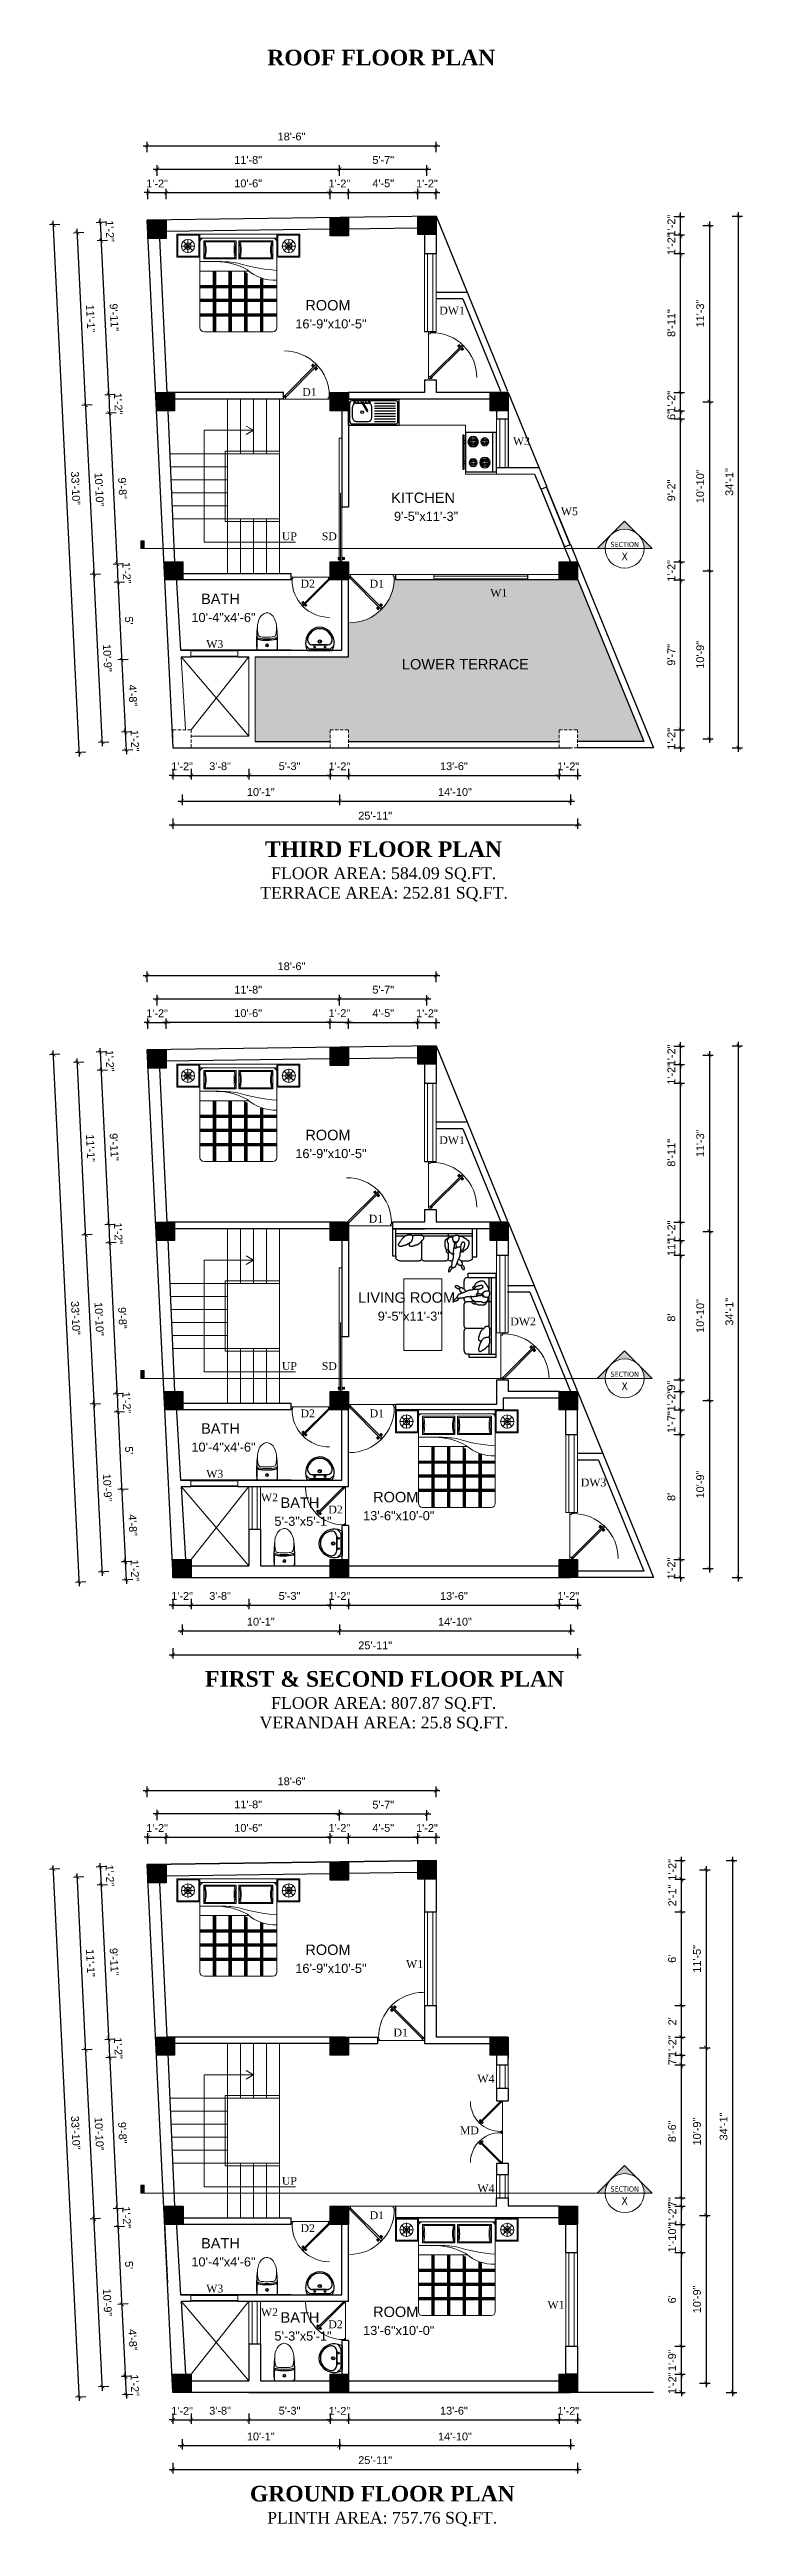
# Model space of a CAD drawing. Header units: inches. Extents: x -4737 to 13205, y 2479 to 13285.
# Drawn here: x -3062 to -2529, y 10623 to 12527 of the extents above; entities that cross this region are included whole.
import ezdxf
from ezdxf.enums import TextEntityAlignment as Align

# ---------------------------------------------------------------- set-up
doc = ezdxf.new("R2010")
doc.units = ezdxf.units.IN
doc.header["$MEASUREMENT"] = 0
doc.linetypes.add('HIDDEN', pattern=[0.375, 0.25, -0.125])
doc.linetypes.add('HIDDEN2', pattern=[0.1875, 0.125, -0.0625])
for name, color, linetype, lineweight in [('A-FURN', 9, 'Continuous', 5), ('Door', 205, 'Continuous', 13), ('Furnitures', 44, 'Continuous', 9), ('hatch-.09', 8, 'Continuous', 9), ('interior wall', 10, 'Continuous', 13), ('Label', 7, 'Continuous', 13), ('ns_DIMS', 1, 'Continuous', 0), ('ns_DIMS @ 1', 1, 'Continuous', 0), ('ns_TEXT', 7, 'Continuous', 13), ('PUERTAS', 7, 'Continuous', 9), ('stair', 201, 'Continuous', 13), ('Text', 7, 'Continuous', 13), ('WALL', 12, 'Continuous', 30), ('wall2', 1, 'Continuous', 15), ('windoow', 4, 'Continuous', 5)]:
    doc.layers.add(name, color=color, linetype=linetype, lineweight=lineweight)
doc.layers.add('furniture', color=253, linetype='Continuous')
doc.styles.add('arial 1000', font='arial.ttf')
doc.styles.add('ATTR', font='romans.shx', dxfattribs={"width": 0.8, "height": 0.7})
doc.styles.add('dim', font='arial.ttf', dxfattribs={"height": 7})
doc.styles.get("Standard").update_dxf_attribs({"font": 'arial.ttf'})
doc.styles.add('Tahoma', font='tahoma.ttf')
doc.dimstyles.new("1-8'", dxfattribs={"dimtxt": 6, "dimasz": 3, "dimexe": 3, "dimexo": 6, "dimgap": 4, "dimtad": 1, "dimdec": 0, "dimzin": 0, "dimdsep": 46, "dimlunit": 4, "dimtxsty": 'arial 1000', "dimblk": 'ARCHTICK', "dimcen": 8, "dimdle": 3, "dimclrt": 7, "dimazin": 0, "dimtfac": 1, "dimtdec": 0, "dimtix": 1, "dimtmove": 2, "dimatfit": 3, "dimfxl": 5, "dimfxlon": 1, "dimarcsym": 0})

msp = doc.modelspace()

# ---------------------------------------------------------------- texts
at = {"layer": 'Label', "color": 5, "linetype": 'ByBlock', "char_height": 8, "attachment_point": 2, "style": 'dim'}
for s, insert, width in [('ROOM', (-2847.8, 12334.1), 88.407), ('KITCHEN', (-2774.7, 12186.2), 88.407), ('BATH', (-2930.4, 12108.5), 88.407), ('LOWER TERRACE', (-2742.2, 12058.3), 128.158), ('ROOM', (-2847.8, 11696.6), 88.407), ('LIVING ROOM', (-2787.3, 11571.7), 88.407), ('BATH', (-2930.4, 11471.1), 88.407), ('ROOM', (-2795.7, 11418.4), 88.407), ('BATH', (-2869.3, 11414.1), 88.407), ('ROOM', (-2847.8, 11070.6), 88.407), ('BATH', (-2930.4, 10845.1), 88.407), ('ROOM', (-2795.7, 10792.4), 88.407), ('BATH', (-2869.3, 10788.1), 88.407)]:
    msp.add_mtext(s, dxfattribs=dict(at, insert=insert, width=width))
at = {"layer": 'ns_TEXT'}
for s, width, heights, insert, char_height, attachment_point in [('\\pi101.08881;{\\fTimes New Roman|b1|i0|c0|p18;\\H0.83333x;ROOF FLOOR PLAN}', 373.082, [22.1], (-2995.5, 12526.4), 14.4, 1), ('\\pi1.89167;{\\fTimes New Roman|b0|i0|c0|p18;DW1}', 21.74, [4.46], (-2764.1, 12329), 6, 1), ('{\\fTimes New Roman|b0|i0|c0|p18;D1}', 21.74, [4.46], (-2856.5, 12266.5), 6, 3), ('\\pi4.90032;{\\fTimes New Roman|b0|i0|c0|p18;W3}', 21.74, [4.46], (-2710.5, 12228.7), 6, 1), ('\\pi4.82462;{\\fTimes New Roman|b0|i0|c0|p18;W5}', 21.74, [4.46], (-2673.6, 12174.8), 6, 1), ('\\pi5.38698;{\\fTimes New Roman|b0|i0|c0|p18;UP}', 21.74, [4.46], (-2888.6, 12155.6), 6, 1), ('\\pi5.65303;{\\fTimes New Roman|b0|i0|c0|p18;SD}', 21.74, [4.46], (-2858.2, 12155.6), 6, 1), ('\\pi5.71575;{\\fTimes New Roman|b0|i0|c0|p18;D2}', 21.74, [4.46], (-2874.6, 12119.2), 6, 1), ('\\pi6.07264;{\\fTimes New Roman|b0|i0|c0|p18;D1}', 21.74, [4.46], (-2821.8, 12119.2), 6, 1), ('\\pi5.07336;{\\fTimes New Roman|b0|i0|c0|p18;W1}', 21.74, [4.46], (-2728.1, 12112.1), 6, 1), ('\\pi4.90032;{\\fTimes New Roman|b0|i0|c0|p18;W3}', 21.74, [4.46], (-2946.2, 12072.8), 6, 1), ('\\pi99.25741;{\\fTimes New Roman|b1|i0|c0|p18;\\H0.83333x;THIRD FLOOR PLAN\\fTimes New Roman|b0|i0|c0|p18;\\H1.2x;\\P\\pi104.04778;\\H0.625x;FLOOR AREA: 584.09 SQ.FT.\\P\\pi95.65451;TERRACE AREA: 252.81 SQ.FT.}', 376.026, [72.6], (-2995.5, 11918.2), 14.4, 1), ('\\pi1.89167;{\\fTimes New Roman|b0|i0|c0|p18;DW1}', 21.74, [4.46], (-2764.1, 11691.6), 6, 1), ('\\pi6.07264;{\\fTimes New Roman|b0|i0|c0|p18;D1}', 21.74, [4.46], (-2822.5, 11631.3), 6, 1), ('\\pi1.53479;{\\fTimes New Roman|b0|i0|c0|p18;DW2}', 21.74, [4.46], (-2709.2, 11552.3), 6, 1), ('\\pi5.38698;{\\fTimes New Roman|b0|i0|c0|p18;UP}', 21.74, [4.46], (-2888.6, 11518.1), 6, 1), ('\\pi5.65303;{\\fTimes New Roman|b0|i0|c0|p18;SD}', 21.74, [4.46], (-2858.2, 11518.1), 6, 1), ('\\pi5.71575;{\\fTimes New Roman|b0|i0|c0|p18;D2}', 21.74, [4.46], (-2874.6, 11481.7), 6, 1), ('\\pi6.07264;{\\fTimes New Roman|b0|i0|c0|p18;D1}', 21.74, [4.46], (-2821.8, 11481.7), 6, 1), ('\\pi4.90032;{\\fTimes New Roman|b0|i0|c0|p18;W3}', 21.74, [4.46], (-2946.2, 11435.3), 6, 1), ('\\pi1.71864;{\\fTimes New Roman|b0|i0|c0|p18;DW3}', 21.74, [4.46], (-2655.2, 11428.6), 6, 1), ('\\pi4.71647;{\\fTimes New Roman|b0|i0|c0|p18;W2}', 21.74, [4.46], (-2904, 11417.1), 6, 1), ('\\pi5.71575;{\\fTimes New Roman|b0|i0|c0|p18;D2}', 21.74, [4.46], (-2853.2, 11407.8), 6, 1), ('\\pi53.25615;{\\fTimes New Roman|b1|i0|c0|p18;\\H0.83333x;FIRST & SECOND FLOOR PLAN\\fTimes New Roman|b0|i0|c0|p18;\\H1.2x;\\P\\pi104.04778;\\H0.625x;FLOOR AREA: 807.87 SQ.FT.\\P\\pi95.14514;VERANDAH AREA: 25.8 SQ.FT.}', 376.026, [72.6], (-2995.5, 11280.7), 14.4, 1), ('\\pi5.07336;{\\fTimes New Roman|b0|i0|c0|p18;W1}', 21.74, [4.46], (-2792.8, 11058.6), 6, 1), ('\\pi6.07264;{\\fTimes New Roman|b0|i0|c0|p18;D1}', 21.74, [4.46], (-2803.5, 11006), 6, 1), ('\\pi4.68619;{\\fTimes New Roman|b0|i0|c0|p18;W4}', 21.74, [4.46], (-2737.6, 10970.5), 6, 1), ('\\pi3.97458;{\\fTimes New Roman|b0|i0|c0|p18;MD}', 21.74, [4.46], (-2750.4, 10930.8), 6, 1), ('\\pi5.38698;{\\fTimes New Roman|b0|i0|c0|p18;UP}', 21.74, [4.46], (-2888.6, 10892.1), 6, 1), ('\\pi4.68619;{\\fTimes New Roman|b0|i0|c0|p18;W4}', 21.74, [4.46], (-2737.6, 10886.3), 6, 1), ('\\pi5.71575;{\\fTimes New Roman|b0|i0|c0|p18;D2}', 21.74, [4.46], (-2874.6, 10855.7), 6, 1), ('\\pi6.07264;{\\fTimes New Roman|b0|i0|c0|p18;D1}', 21.74, [4.46], (-2821.8, 10865.6), 6, 1), ('\\pi4.90032;{\\fTimes New Roman|b0|i0|c0|p18;W3}', 21.74, [4.46], (-2946.2, 10809.3), 6, 1), ('\\pi4.71647;{\\fTimes New Roman|b0|i0|c0|p18;W2}', 21.74, [4.46], (-2904, 10791.1), 6, 1), ('\\pi5.07336;{\\fTimes New Roman|b0|i0|c0|p18;W1}', 21.74, [4.46], (-2684.2, 10796.8), 6, 1), ('\\pi5.71575;{\\fTimes New Roman|b0|i0|c0|p18;D2}', 21.74, [4.46], (-2853.2, 10781.8), 6, 1), ('\\pi88.94386;{\\fTimes New Roman|b1|i0|c0|p18;\\H0.83333x;GROUND FLOOR PLAN\\fTimes New Roman|b0|i0|c0|p18;\\H1.2x;\\P\\pi102.21145;\\H0.625x;PLINTH AREA: 757.76 SQ.FT.}', 376.026, [72.6], (-2996.7, 10654.7), 14.4, 1)]:
    msp.add_mtext_dynamic_manual_height_columns(s, width=width, gutter_width=72, heights=heights, dxfattribs=dict(at, insert=insert, char_height=char_height, attachment_point=attachment_point))
at = {"layer": 'Text', "char_height": 7, "width": 440.957, "attachment_point": 2}
for s, insert in [('16\'-9"x10\'-5"', (-2845.5, 12319.3)), ('9\'-5"x11\'-3"', (-2772.4, 12171.4)), ('10\'-4"x4\'-6"', (-2928.1, 12093.7)), ('16\'-9"x10\'-5"', (-2845.5, 11681.8)), ('9\'-5"x11\'-3"', (-2784.9, 11556.9)), ('10\'-4"x4\'-6"', (-2928.1, 11456.3)), ('5\'-3"x5\'-1"', (-2867, 11399.3)), ('13\'-6"x10\'-0"', (-2793.4, 11403.6)), ('16\'-9"x10\'-5"', (-2845.5, 11055.8)), ('10\'-4"x4\'-6"', (-2928.1, 10830.3)), ('5\'-3"x5\'-1"', (-2867, 10773.3)), ('13\'-6"x10\'-0"', (-2793.4, 10777.6))]:
    msp.add_mtext(s, dxfattribs=dict(at, insert=insert))

# ---------------------------------------------------------------- blocks, each defined once
blk = doc.blocks.new('A$C3AED30AC')
at = {"layer": 'A-FURN', "color": 147, "linetype": 'ByBlock'}
for p, q in [((0, 1532), (0, 1982)), ((0, 1982), (450, 1982)), ((450, 1982), (1950, 1982)), ((450, 1982), (450, 1532)), ((450, 1906), (450, 1982)), ((1950, 1982), (1950, 1532)), ((2400, 1982), (1950, 1982)), ((2400, 1532), (2400, 1982)), ((450, 1532), (0, 1532)), ((450, 1906), (1950, 1906)), ((450, 155), (450, 1830)), ((1950, 1830), (1950, 159)), ((1950, 1532), (2400, 1532)), ((1870, 79), (526, 79))]:
    blk.add_line(p, q, dxfattribs=at)
at = {"layer": 'A-FURN', "color": 8}
for p, q in [((20, 1552), (20, 1962)), ((20, 1962), (430, 1962)), ((430, 1962), (430, 1552)), ((1970, 1962), (1970, 1552)), ((2380, 1962), (1970, 1962)), ((2380, 1552), (2380, 1962)), ((430, 1552), (20, 1552)), ((1970, 1552), (2380, 1552))]:
    blk.add_line(p, q, dxfattribs=at)
at = {"layer": 'A-FURN', "color": 5, "linetype": 'ByBlock'}
for p, q in [((216, 1752), (82, 1752)), ((216, 1752), (121, 1847)), ((216, 1752), (121, 1657)), ((216, 1752), (216, 1887)), ((216, 1752), (311, 1847)), ((216, 1752), (216, 1752)), ((216, 1752), (216, 1752)), ((216, 1752), (216, 1752)), ((216, 1752), (350, 1752)), ((216, 1752), (216, 1618)), ((216, 1752), (311, 1657)), ((526, 1855), (526, 1500)), ((1189, 1855), (526, 1855)), ((526, 1500), (1189, 1500)), ((1189, 1500), (1189, 1855)), ((1873, 1855), (1240, 1855)), ((1240, 1855), (1240, 1500)), ((1240, 1500), (1873, 1500)), ((1873, 1500), (1873, 1855)), ((2184, 1752), (2049, 1752)), ((2184, 1752), (2089, 1847)), ((2184, 1752), (2089, 1657)), ((2184, 1752), (2184, 1887)), ((2184, 1752), (2279, 1847)), ((2184, 1752), (2318, 1752)), ((2184, 1752), (2184, 1752)), ((2184, 1752), (2184, 1752)), ((2184, 1752), (2184, 1752)), ((2184, 1752), (2279, 1657)), ((2184, 1752), (2184, 1618)), ((996, 1264), (1950, 1264)), ((1574, 1449), (1950, 1449))]:
    blk.add_line(p, q, dxfattribs=at)
at = {"layer": 'A-FURN', "color": 9}
for p, q in [((1163, 1835), (552, 1835)), ((552, 1520), (1163, 1520)), ((1847, 1835), (1266, 1835)), ((1266, 1520), (1847, 1520))]:
    blk.add_line(p, q, dxfattribs=at)
at = {"layer": 'A-FURN', "color": 8, "linetype": 'Continuous'}
for p, q in [((450, 983), (1950, 983)), ((450, 971), (1950, 971)), ((722, 1115), (722, 79)), ((734, 1115), (734, 79)), ((746, 1115), (746, 79)), ((759, 1117), (759, 79)), ((771, 1120), (771, 79)), ((1030, 1223), (1030, 79)), ((1042, 1230), (1042, 79)), ((1054, 1237), (1054, 79)), ((1067, 1245), (1067, 79)), ((1079, 1253), (1079, 79)), ((1335, 1264), (1335, 79)), ((1347, 1264), (1347, 79)), ((1359, 1264), (1359, 79)), ((1372, 1264), (1372, 79)), ((1384, 1264), (1384, 79)), ((1640, 1264), (1640, 79)), ((1652, 1264), (1652, 79)), ((1664, 1264), (1664, 79)), ((1677, 1264), (1677, 79)), ((1689, 1264), (1689, 79)), ((450, 959), (1950, 959)), ((450, 950), (1950, 950)), ((450, 938), (1950, 938)), ((450, 713), (1950, 713)), ((450, 701), (1950, 701)), ((450, 689), (1950, 689)), ((450, 680), (1950, 680)), ((450, 668), (1950, 668)), ((450, 431), (1950, 431)), ((450, 419), (1950, 419)), ((450, 407), (1950, 407)), ((450, 398), (1950, 398)), ((450, 386), (1950, 386))]:
    blk.add_line(p, q, dxfattribs=at)
at = {"layer": 'A-FURN', "color": 5, "linetype": 'ByBlock'}
for centre, radius in [((216, 1752), 129), ((216, 1752), 62.8), ((2184, 1752), 129), ((2184, 1752), 62.8)]:
    blk.add_circle(centre, radius, dxfattribs=at)
at = {"layer": 'A-FURN', "color": 147, "linetype": 'ByBlock'}
for centre, radius, start, end in [((526, 1830), 76.2, 90, 180), ((1873, 1830), 76.2, 0, 90), ((526, 155), 76.2, 180, 270), ((1870, 159), 80, 270, 0)]:
    blk.add_arc(centre, radius, start, end, dxfattribs=at)
at = {"layer": 'A-FURN', "color": 5, "linetype": 'ByBlock'}
for centre, radius, start, end in [((-83, 1677), 635, 343.7398, 16.2602), ((1799, 1677), 635, 163.7398, 196.2602), ((630, 1677), 635, 343.7398, 16.2602), ((2483, 1677), 635, 163.7398, 196.2602), ((194, 4689), 3422, 274.2889, 287.25), ((485, 1886), 803, 267.4969, 311.9132), ((1639, 177), 1271, 90.3564, 119.0389), ((1573, -870), 2319, 89.9801, 99.0312)]:
    blk.add_arc(centre, radius, start, end, dxfattribs=at)
at = {"layer": 'A-FURN', "color": 9}
for centre, start, end in [((-83, 1677), 346.0594, 13.9406), ((1799, 1677), 166.0594, 193.9406), ((630, 1677), 346.0594, 13.9406), ((2483, 1677), 166.0594, 193.9406)]:
    blk.add_arc(centre, 655, start, end, dxfattribs=at)
blk = doc.blocks.new('2ft6in')
at = {"layer": 'PUERTAS', "color": 2}
for p, q in [((0.8, 2.1), (21, 22.3)), ((21.7, 21.6), (1.5, 1.4)), ((18.3, 21.8), (18.3, 21.8)), ((21.7, 21.6), (21, 22.3)), ((0, 2), (0, 0)), ((0.6, 2), (0, 2)), ((1.3, 0), (0, 0)), ((0.6, 1.3), (0.6, 2)), ((0.7, 1.3), (0.6, 1.3)), ((0.7, 1.3), (0.7, 2)), ((0.7, 1), (0.7, 1.3)), ((1.3, 1), (0.7, 1)), ((1.4, 1.6), (0.8, 2.1)), ((1.3, 1.5), (0.8, 2.1)), ((1.4, 1.6), (1.3, 1.5)), ((1.5, 1.4), (1.3, 1.5)), ((1.3, 0), (1.3, 1)), ((21.2, 18.9), (21.2, 18.9)), ((28.7, 0), (28.7, 1)), ((28.7, 1), (29.3, 1)), ((28.7, 0), (30, 0)), ((29.3, 1), (29.3, 2)), ((29.3, 2), (30, 2)), ((30, 0), (30, 2))]:
    blk.add_line(p, q, dxfattribs=at)
at = {"layer": 'PUERTAS', "color": 8}
for p, q in [((18.8, 20.8), (18, 21.4)), ((18.9, 20.8), (18.1, 21.5)), ((19, 20.9), (18.2, 21.6)), ((18.4, 21.9), (18.3, 21.8)), ((19.1, 21), (18.3, 21.7)), ((18.4, 21.9), (18.6, 22)), ((18.6, 22), (18.6, 22)), ((19.3, 21.3), (18.6, 22)), ((19.4, 21.4), (18.8, 22.1)), ((19.6, 21.5), (18.9, 22.3)), ((19.5, 21.5), (18.9, 22.3)), ((18.9, 20.3), (19.2, 20.7)), ((19.1, 20.8), (19, 20.9)), ((19.2, 20.9), (19.1, 21)), ((19.1, 20.8), (19.1, 20.9)), ((19.1, 20.4), (19.3, 20.8)), ((19.3, 20.9), (19.2, 21)), ((19.4, 21.1), (19.3, 21.2)), ((19.3, 20.6), (19.3, 20.8)), ((19.5, 21.2), (19.4, 21.3)), ((19.5, 21.2), (19.4, 21.3)), ((19.5, 21.1), (19.4, 21.2)), ((19.4, 20.8), (19.4, 20.9)), ((19.6, 20.9), (19.4, 20.9)), ((19.7, 21.1), (19.5, 21)), ((20.1, 21.4), (19.6, 21.1)), ((19.9, 21.2), (19.6, 21.1)), ((19.7, 19.5), (20.1, 19.8)), ((19.9, 19.7), (20.2, 19.8)), ((20.1, 19.9), (20.3, 19.9)), ((20.2, 20), (20.3, 20)), ((20.2, 19.7), (20.3, 19.6)), ((20.2, 19.7), (20.3, 19.6)), ((20.2, 19.4), (20.9, 18.7)), ((20.2, 19.4), (20.8, 18.6)), ((20.3, 20.1), (20.4, 20)), ((20.3, 19.8), (20.4, 19.7)), ((20.3, 19.5), (21, 18.8)), ((20.5, 20.3), (20.4, 20.1)), ((20.4, 19.8), (20.4, 19.7)), ((20.7, 20.5), (20.5, 20.2)), ((20.5, 20), (20.6, 19.9)), ((20.5, 19.6), (21.1, 18.9)), ((20.8, 20.6), (20.6, 20.2)), ((20.6, 20.1), (20.7, 20)), ((20.6, 20.1), (20.7, 20)), ((20.6, 20), (20.7, 20)), ((20.7, 19.9), (21.4, 19.2)), ((20.8, 20), (21.6, 19.3)), ((20.9, 20.1), (21.7, 19.5)), ((21, 20.1), (21.7, 19.5)), ((21.3, 19), (21.4, 19.1)), ((21.4, 19.2), (21.4, 19.1)), ((0, 0), (30, 0)), ((21.3, 19), (21.2, 18.9))]:
    blk.add_line(p, q, dxfattribs=at)
at = {"layer": 'PUERTAS', "color": 1}
for p, q in [((18.1, 21.5), (18.5, 21.9)), ((18.1, 21.4), (18.5, 21.9)), ((18.1, 21.5), (18.1, 21.5)), ((18.7, 20.8), (18.1, 21.3)), ((18.9, 22.3), (18.5, 21.9)), ((18.8, 22.2), (18.5, 21.9)), ((18.8, 22.2), (18.8, 22.2)), ((18.8, 20.8), (19.2, 21.2)), ((18.8, 20.2), (19.1, 20.6)), ((18.9, 20.1), (18.8, 20.1)), ((18.9, 20.9), (18.9, 20.9)), ((19.5, 21.6), (19, 22.3)), ((19, 20.9), (19.2, 21.1)), ((19.1, 20.8), (19, 20.9)), ((19.1, 20.8), (19.3, 21)), ((19.1, 20.7), (19.1, 20.7)), ((19.1, 20.6), (19.1, 20.6)), ((19.5, 21.5), (19.2, 21.2)), ((19.5, 21.3), (19.2, 21.1)), ((19.5, 21.2), (19.3, 21)), ((19.4, 21.4), (19.5, 21.4)), ((19.5, 21.2), (19.4, 21.3)), ((19.5, 19.4), (19.5, 19.4)), ((19.6, 21.2), (19.6, 21.2)), ((19.6, 19.4), (20, 19.7)), ((20.1, 21.5), (19.7, 21.2)), ((19.7, 21.2), (19.7, 21.2)), ((20, 19.7), (20, 19.7)), ((20.1, 19.7), (20.1, 19.7)), ((20.2, 21.5), (20.2, 21.5)), ((20.2, 19.7), (20.4, 19.9)), ((20.2, 19.4), (20.6, 19.8)), ((20.2, 19.7), (20.3, 19.6)), ((20.2, 19.3), (20.8, 18.6)), ((20.3, 19.6), (20.5, 19.8)), ((20.3, 19.5), (20.3, 19.5)), ((20.6, 20.1), (20.4, 19.9)), ((20.7, 20), (20.5, 19.8)), ((20.7, 20.2), (20.6, 20.2)), ((20.9, 20.1), (20.6, 19.8)), ((20.6, 20.1), (20.7, 20)), ((20.9, 20.7), (20.7, 20.3)), ((20.7, 20.3), (20.7, 20.3)), ((20.8, 20), (20.8, 20)), ((20.9, 20.8), (20.9, 20.8)), ((20.9, 18.6), (21.3, 19.1)), ((21, 20.1), (21.7, 19.6)), ((21.7, 19.5), (21.3, 19.1)), ((21.7, 19.4), (21.3, 19)), ((21.6, 19.4), (21.7, 19.4)), ((20.9, 18.7), (21.3, 19)), ((20.9, 18.7), (20.9, 18.7))]:
    blk.add_line(p, q, dxfattribs=at)
at = {"layer": 'PUERTAS', "color": 2}
for radius in [0.129, 0.0627]:
    blk.add_circle((0.7, 2.1), radius, dxfattribs=at)
at = {"layer": 'PUERTAS', "color": 8}
blk.add_arc((0.7, 2.1), 28.7, 359.7285, 90.0333, dxfattribs=at)
at = {"layer": 'PUERTAS', "color": 1}
for centre, start, end in [((18.8, 20.8), 231.0764, 315), ((18.9, 20.2), 135, 225), ((18.9, 22.2), 38.9236, 135), ((19, 20.9), 225, 315), ((19.2, 20.7), 135, 219.7428), ((19.1, 20.6), 315, 39.7428), ((19.5, 21.6), 315, 38.9236), ((19.4, 21.4), 315, 45), ((19.6, 21.2), 50.2572, 135), ((19.6, 19.5), 225, 315), ((19.7, 21.3), 230.2572, 315), ((20.1, 19.6), 50.2572, 135), ((20.2, 21.4), 45, 135), ((20.2, 19.7), 230.2572, 315), ((20.3, 19.4), 135, 218.9236), ((20.4, 19.5), 135, 225), ((20.7, 20.3), 135, 219.7428), ((20.6, 20.2), 315, 39.7428), ((20.8, 20), 45, 135), ((20.9, 20.7), 315, 45), ((21, 20.1), 51.0764, 135), ((21.7, 19.5), 315, 51.0764), ((20.8, 18.7), 218.9236, 315)]:
    blk.add_arc(centre, 0.0667, start, end, dxfattribs=at)
blk = doc.blocks.new('*U33')
at = {"color": 3, "xscale": -1}
blk.add_blockref('2ft6in', (42, 0), dxfattribs=at)
blk = doc.blocks.new('3ft')
at = {"layer": 'PUERTAS', "color": 2}
for p, q in [((1, 2.5), (25.2, 26.7)), ((26, 25.9), (1.8, 1.6)), ((22, 26.1), (22, 26.1)), ((26, 25.9), (25.2, 26.7)), ((25.4, 22.7), (25.4, 22.7)), ((0, 2.4), (0, 0)), ((0.7, 2.4), (0, 2.4)), ((1.6, 0), (0, 0)), ((0.7, 1.5), (0.7, 2.4)), ((0.8, 1.5), (0.7, 1.5)), ((0.8, 1.5), (0.8, 2.4)), ((0.8, 1.2), (0.8, 1.5)), ((1.6, 1.2), (0.8, 1.2)), ((1.6, 1.8), (0.9, 2.5)), ((1.6, 1.9), (1, 2.5)), ((1.6, 1.9), (1.6, 1.8)), ((1.8, 1.6), (1.6, 1.8)), ((1.6, 0), (1.6, 1.2)), ((34.4, 0), (34.4, 1.2)), ((34.4, 1.2), (35.2, 1.2)), ((34.4, 0), (36, 0)), ((35.2, 1.2), (35.2, 2.4)), ((35.2, 2.4), (36, 2.4)), ((36, 0), (36, 2.4))]:
    blk.add_line(p, q, dxfattribs=at)
at = {"layer": 'PUERTAS', "color": 8}
for p, q in [((22.6, 24.9), (21.6, 25.7)), ((22.6, 25), (21.7, 25.7)), ((22.7, 25.1), (21.8, 25.9)), ((22.1, 26.3), (22, 26.1)), ((22.9, 25.2), (22, 26.1)), ((22.1, 26.3), (22.3, 26.4)), ((22.3, 26.4), (22.3, 26.4)), ((23.2, 25.5), (22.3, 26.4)), ((23.3, 25.7), (22.5, 26.6)), ((23.5, 25.8), (22.7, 26.8)), ((23.4, 25.8), (22.7, 26.7)), ((22.7, 24.3), (23, 24.8)), ((23, 25), (22.8, 25.1)), ((23, 25), (22.9, 25.2)), ((23, 25), (22.9, 25.1)), ((22.9, 24.5), (23.1, 24.9)), ((23.1, 25.1), (23, 25.2)), ((23.1, 24.8), (23.2, 25)), ((23.3, 25.3), (23.2, 25.4)), ((23.4, 25.4), (23.3, 25.6)), ((23.4, 25.4), (23.3, 25.5)), ((23.4, 25.4), (23.3, 25.5)), ((23.3, 24.9), (23.3, 25.1)), ((23.5, 25.1), (23.3, 25.1)), ((23.6, 25.3), (23.4, 25.2)), ((23.9, 25.5), (23.5, 25.3)), ((24.1, 25.7), (23.6, 25.4)), ((23.6, 23.4), (24.1, 23.7)), ((23.8, 23.6), (24.2, 23.8)), ((24.1, 23.8), (24.3, 23.9)), ((24.2, 24), (24.4, 24)), ((24.2, 23.3), (25, 22.3)), ((24.3, 23.7), (24.4, 23.6)), ((24.3, 23.7), (24.5, 23.6)), ((24.3, 23.6), (24.4, 23.5)), ((24.3, 23.3), (25.1, 22.4)), ((24.4, 24.2), (24.4, 24)), ((24.4, 23.8), (24.5, 23.7)), ((24.4, 23.4), (25.2, 22.5)), ((24.6, 24.3), (24.5, 24.1)), ((24.5, 23.6), (25.4, 22.7)), ((24.8, 24.6), (24.6, 24.2)), ((24.6, 24), (24.7, 23.9)), ((25, 24.8), (24.7, 24.3)), ((24.7, 24.1), (24.8, 23.9)), ((24.7, 24.1), (24.8, 24)), ((24.8, 24.1), (24.9, 24)), ((24.8, 23.8), (25.7, 23)), ((25, 24), (25.9, 23.2)), ((25.1, 24.2), (26.1, 23.4)), ((25.1, 24.1), (26, 23.3)), ((25.6, 22.8), (25.4, 22.7)), ((25.6, 22.8), (25.7, 23)), ((25.7, 23), (25.7, 23)), ((0, 0), (36, 0))]:
    blk.add_line(p, q, dxfattribs=at)
at = {"layer": 'PUERTAS', "color": 1}
for p, q in [((21.7, 25.8), (22.1, 26.3)), ((21.7, 25.7), (22.2, 26.2)), ((21.7, 25.8), (21.7, 25.8)), ((22.5, 25), (21.7, 25.6)), ((22.6, 26.7), (22.1, 26.3)), ((22.7, 26.7), (22.2, 26.2)), ((22.6, 26.7), (22.6, 26.7)), ((22.6, 25), (23, 25.4)), ((22.6, 24.3), (22.9, 24.7)), ((22.6, 24.1), (22.6, 24.1)), ((22.7, 25.1), (22.7, 25.1)), ((23.4, 25.9), (22.8, 26.7)), ((22.8, 25.1), (23.1, 25.3)), ((22.9, 25), (22.8, 25.1)), ((22.9, 24.9), (23.2, 25.2)), ((22.9, 24.8), (22.9, 24.8)), ((22.9, 24.7), (22.9, 24.7)), ((23.4, 25.8), (23, 25.4)), ((23.3, 25.6), (23.1, 25.3)), ((23.5, 25.5), (23.2, 25.2)), ((23.3, 25.7), (23.3, 25.7)), ((23.4, 25.5), (23.3, 25.6)), ((23.4, 23.3), (23.4, 23.3)), ((23.6, 25.5), (23.6, 25.5)), ((23.6, 23.3), (24, 23.6)), ((24.1, 25.8), (23.7, 25.5)), ((23.7, 25.5), (23.7, 25.5)), ((24, 23.6), (24, 23.6)), ((24.1, 23.6), (24.1, 23.6)), ((24.3, 25.8), (24.3, 25.8)), ((24.3, 23.6), (24.5, 23.9)), ((24.3, 23.3), (24.7, 23.7)), ((24.3, 23.6), (24.4, 23.5)), ((24.3, 23.2), (24.9, 22.4)), ((24.4, 23.5), (24.6, 23.8)), ((24.4, 23.4), (24.4, 23.4)), ((24.8, 24.1), (24.5, 23.9)), ((24.9, 24), (24.6, 23.8)), ((25.1, 24.1), (24.7, 23.7)), ((25.1, 24.8), (24.8, 24.4)), ((24.8, 24.4), (24.8, 24.4)), ((24.8, 24.3), (24.8, 24.3)), ((24.8, 24.1), (24.9, 24)), ((25, 24), (25, 24)), ((25, 22.4), (25.5, 22.9)), ((25.1, 25), (25.1, 25)), ((25.1, 22.4), (25.6, 22.8)), ((25.1, 22.4), (25.1, 22.4)), ((25.2, 24.1), (26, 23.5)), ((26, 23.4), (25.5, 22.9)), ((26, 23.3), (25.6, 22.8)), ((26, 23.3), (26, 23.3))]:
    blk.add_line(p, q, dxfattribs=at)
at = {"layer": 'PUERTAS', "color": 2}
for radius in [0.155, 0.0752]:
    blk.add_circle((0.8, 2.6), radius, dxfattribs=at)
at = {"layer": 'PUERTAS', "color": 8}
blk.add_arc((0.8, 2.6), 34.4, 359.7285, 90.0333, dxfattribs=at)
at = {"layer": 'PUERTAS', "color": 1}
for centre, start, end in [((22.5, 25), 231.0764, 315), ((22.7, 24.2), 135, 225), ((22.7, 26.7), 38.9236, 135), ((22.8, 25.1), 225, 315), ((23, 24.9), 135, 219.7428), ((22.9, 24.8), 315, 39.7428), ((23.3, 25.6), 315, 45), ((23.4, 25.9), 315, 38.9236), ((23.5, 23.4), 225, 315), ((23.5, 25.4), 50.2572, 135), ((23.6, 25.5), 230.2572, 315), ((24.1, 23.6), 50.2572, 135), ((24.2, 25.7), 45, 135), ((24.2, 23.7), 230.2572, 315), ((24.3, 23.2), 135, 218.9236), ((24.4, 23.5), 135, 225), ((24.8, 24.3), 135, 219.7428), ((24.7, 24.2), 315, 39.7428), ((24.9, 24), 45, 135), ((25, 22.4), 218.9236, 315), ((25, 24.9), 315, 45), ((25.2, 24.1), 51.0764, 135), ((26, 23.4), 315, 51.0764)]:
    blk.add_arc(centre, 0.08, start, end, dxfattribs=at)
blk = doc.blocks.new('*U36')
at = {"color": 3}
blk.add_blockref('3ft', (0, 0), dxfattribs=at)
blk = doc.blocks.new('A$C2BC6131C')
at = {"layer": 'A-FURN', "color": 8}
for p in [(0, 164), (0, -164)]:
    blk.add_line(p, (0, 0), dxfattribs=at)
for radius in [29.6, 16.1]:
    blk.add_circle((96, 0), radius, dxfattribs=at)
for centre, radius, start, end in [((40, 164), 40, 92.5999, 180), ((197, -4116), 4312, 86.3006, 92.4712), ((155, -2371), 2577, 82.8664, 92.5999), ((793, 24), 602, 165.6185, 182.2533), ((193, 178), 18.2, 343.3813, 66.4724), ((202, 176), 18.8, 342.3593, 95.9315), ((793, 24), 592, 165.6185, 182.2533), ((774, 24), 552, 165.6185, 182.4575), ((218, 172), 24.1, 332.2033, 71.9404), ((1633, -8), 1378, 174.6079, 179.6591), ((1633, 8), 1378, 180.3409, 185.3921), ((321, 116), 60, 100.4701, 174.6079), ((468, -913), 1100, 89.6519, 98.297), ((40, -164), 40, 180, 267.4001), ((197, 4116), 4312, 267.5288, 273.6994), ((155, 2371), 2577, 267.4001, 277.1336), ((793, -24), 602, 177.7467, 194.3815), ((202, -176), 18.8, 264.0685, 17.6407), ((193, -178), 18.2, 293.5276, 16.6187), ((793, -24), 592, 177.7467, 194.3815), ((774, -24), 552, 177.5425, 194.3815), ((218, -172), 24.1, 288.0596, 27.7967), ((321, -116), 60, 185.3921, 259.5299), ((468, 913), 1100, 261.703, 270.3481)]:
    blk.add_arc(centre, radius, start, end, dxfattribs=at)
blk.add_ellipse((441, 0), major_axis=(-289, 0), ratio=0.648116, start_param=1.570796, end_param=4.592942, dxfattribs=at)
blk = doc.blocks.new('A$C2C8E2855')
at = {"color": 3}
for p, q in [((77, -154), (19, -208)), ((50, -118), (20, -196)), ((530, -118), (50, -118)), ((52, -118), (529, -118)), ((111, -140), (471, -140)), ((149, -223), (431, -223)), ((431, -223), (149, -223)), ((507, -155), (563, -213)), ((530, -118), (560, -196))]:
    blk.add_line(p, q, dxfattribs=at)
for centre, radius in [((191, -183), 16.3), ((292, -290), 31.6), ((292, -290), 23), ((391, -183), 16.3)]:
    blk.add_circle(centre, radius, dxfattribs=at)
for centre, radius, start, end in [((318, -270), 307, 166.1751, 244.7296), ((149, -323), 100, 90, 190.5602), ((290, -297), 243, 190.5602, 349.4398), ((111, -190), 50, 90, 133.181), ((261, -270), 307, 297.0639, 13.8249), ((431, -323), 100, 349.4398, 90), ((471, -190), 50, 44.5607, 90), ((290, -319), 250, 245.8071, 296.4628), ((318, -270), 307, 266.589, 266.5936)]:
    blk.add_arc(centre, radius, start, end, dxfattribs=at)
at = {"color": 3, "width": 0.8, "flags": 9}
for tag in ['XSIZE', 'YSIZE']:
    blk.add_attdef(tag, (290, -118), '', height=0.5, dxfattribs=at)
blk = doc.blocks.new('_ArchTick')
at = {"color": 0, "const_width": 0.15}
blk.add_lwpolyline([(-0.5, -0.5), (0.5, 0.5)], dxfattribs=at)
blk = doc.blocks.new('*D843')
at = {"layer": 'Defpoints', "color": 0, "transparency": 16777216}
for p in [(-2972.1, 11153.1), (-2986.1, 11132), (-2972.1, 11132)]:
    blk.add_point(p, dxfattribs=at)
at = {"layer": 'ns_DIMS', "color": 0, "lineweight": -2, "transparency": 16777216}
for p, q in [((-2986.1, 11153.1), (-2989.1, 11153.1)), ((-2986.1, 11148.1), (-2986.1, 11156.1)), ((-2986.1, 11153.1), (-2972.1, 11153.1)), ((-2972.1, 11148.1), (-2972.1, 11156.1)), ((-2972.1, 11153.1), (-2969.1, 11153.1))]:
    blk.add_line(p, q, dxfattribs=at)
at = {"layer": 'ns_DIMS', "color": 0, "lineweight": -2, "transparency": 16777216, "xscale": 3, "yscale": 3, "zscale": 3}
blk.add_blockref('_ArchTick', (-2986.1, 11153.1), dxfattribs=at)
at = {"layer": 'ns_DIMS', "color": 0, "lineweight": -2, "transparency": 16777216, "xscale": 3, "yscale": 3, "zscale": 3, "rotation": 180}
blk.add_blockref('_ArchTick', (-2972.1, 11153.1), dxfattribs=at)
at = {"layer": 'ns_DIMS', "color": 7, "transparency": 16777216, "insert": (-2979.1, 11160.1), "char_height": 6, "attachment_point": 5, "style": 'arial 1000'}
blk.add_mtext('1\'-2"', dxfattribs=at)
blk = doc.blocks.new('*D844')
at = {"layer": 'Defpoints', "color": 0, "transparency": 16777216}
for p in [(-2839, 11171.2), (-2839, 11134), (-2979.1, 11132)]:
    blk.add_point(p, dxfattribs=at)
at = {"layer": 'ns_DIMS', "color": 0, "lineweight": -2, "transparency": 16777216}
for p, q in [((-2982.1, 11171.2), (-2836, 11171.2)), ((-2979.1, 11166.2), (-2979.1, 11174.2)), ((-2839, 11166.2), (-2839, 11174.2))]:
    blk.add_line(p, q, dxfattribs=at)
at = {"layer": 'ns_DIMS', "color": 0, "lineweight": -2, "transparency": 16777216, "xscale": 3, "yscale": 3, "zscale": 3, "rotation": 180}
blk.add_blockref('_ArchTick', (-2979.1, 11171.2), dxfattribs=at)
at = {"layer": 'ns_DIMS', "color": 0, "lineweight": -2, "transparency": 16777216, "xscale": 3, "yscale": 3, "zscale": 3}
blk.add_blockref('_ArchTick', (-2839, 11171.2), dxfattribs=at)
at = {"layer": 'ns_DIMS', "color": 7, "transparency": 16777216, "insert": (-2909.1, 11178.2), "char_height": 6, "attachment_point": 5, "style": 'arial 1000'}
blk.add_mtext('11\'-8"', dxfattribs=at)
blk = doc.blocks.new('*D845')
at = {"layer": 'Defpoints', "color": 0, "transparency": 16777216}
for p in [(-2764.7, 11188.9), (-2764.7, 11134.9), (-2986.8, 11132)]:
    blk.add_point(p, dxfattribs=at)
at = {"layer": 'ns_DIMS', "color": 0, "lineweight": -2, "transparency": 16777216}
for p, q in [((-2986.8, 11183.9), (-2986.8, 11191.9)), ((-2764.7, 11183.9), (-2764.7, 11191.9)), ((-2989.8, 11188.9), (-2761.7, 11188.9))]:
    blk.add_line(p, q, dxfattribs=at)
at = {"layer": 'ns_DIMS', "color": 0, "lineweight": -2, "transparency": 16777216, "xscale": 3, "yscale": 3, "zscale": 3, "rotation": 180}
blk.add_blockref('_ArchTick', (-2986.8, 11188.9), dxfattribs=at)
at = {"layer": 'ns_DIMS', "color": 0, "lineweight": -2, "transparency": 16777216, "xscale": 3, "yscale": 3, "zscale": 3}
blk.add_blockref('_ArchTick', (-2764.7, 11188.9), dxfattribs=at)
at = {"layer": 'ns_DIMS', "color": 7, "transparency": 16777216, "insert": (-2875.8, 11196), "char_height": 6, "attachment_point": 5, "style": 'arial 1000'}
blk.add_mtext('18\'-6"', dxfattribs=at)
blk = doc.blocks.new('*D846')
at = {"layer": 'Defpoints', "color": 0, "transparency": 16777216}
for p in [(-2846, 11153.2), (-2846, 11134), (-2972.1, 11132)]:
    blk.add_point(p, dxfattribs=at)
at = {"layer": 'ns_DIMS', "color": 0, "lineweight": -2, "transparency": 16777216}
for p, q in [((-2975.1, 11153.2), (-2843, 11153.2)), ((-2972.1, 11148.2), (-2972.1, 11156.2)), ((-2846, 11148.2), (-2846, 11156.2))]:
    blk.add_line(p, q, dxfattribs=at)
at = {"layer": 'ns_DIMS', "color": 0, "lineweight": -2, "transparency": 16777216, "xscale": 3, "yscale": 3, "zscale": 3, "rotation": 180}
blk.add_blockref('_ArchTick', (-2972.1, 11153.2), dxfattribs=at)
at = {"layer": 'ns_DIMS', "color": 0, "lineweight": -2, "transparency": 16777216, "xscale": 3, "yscale": 3, "zscale": 3}
blk.add_blockref('_ArchTick', (-2846, 11153.2), dxfattribs=at)
at = {"layer": 'ns_DIMS', "color": 7, "transparency": 16777216, "insert": (-2909.1, 11160.2), "char_height": 6, "attachment_point": 5, "style": 'arial 1000'}
blk.add_mtext('10\'-6"', dxfattribs=at)
blk = doc.blocks.new('*D847')
at = {"layer": 'Defpoints', "color": 0, "transparency": 16777216}
for p in [(-2832, 11153.2), (-2846, 11134), (-2832, 11134)]:
    blk.add_point(p, dxfattribs=at)
at = {"layer": 'ns_DIMS', "color": 0, "lineweight": -2, "transparency": 16777216}
for p, q in [((-2846, 11153.2), (-2849, 11153.2)), ((-2846, 11148.2), (-2846, 11156.2)), ((-2846, 11153.2), (-2832, 11153.2)), ((-2832, 11148.2), (-2832, 11156.2)), ((-2832, 11153.2), (-2829, 11153.2))]:
    blk.add_line(p, q, dxfattribs=at)
at = {"layer": 'ns_DIMS', "color": 0, "lineweight": -2, "transparency": 16777216, "xscale": 3, "yscale": 3, "zscale": 3}
blk.add_blockref('_ArchTick', (-2846, 11153.2), dxfattribs=at)
at = {"layer": 'ns_DIMS', "color": 0, "lineweight": -2, "transparency": 16777216, "xscale": 3, "yscale": 3, "zscale": 3, "rotation": 180}
blk.add_blockref('_ArchTick', (-2832, 11153.2), dxfattribs=at)
at = {"layer": 'ns_DIMS', "color": 7, "transparency": 16777216, "insert": (-2839, 11160.2), "char_height": 6, "attachment_point": 5, "style": 'arial 1000'}
blk.add_mtext('1\'-2"', dxfattribs=at)
blk = doc.blocks.new('*D848')
at = {"layer": 'Defpoints', "color": 0, "transparency": 16777216}
for p in [(-2778.7, 11153.1), (-2832, 11134), (-2778.7, 11135.1)]:
    blk.add_point(p, dxfattribs=at)
at = {"layer": 'ns_DIMS', "color": 0, "lineweight": -2, "transparency": 16777216}
for p, q in [((-2835, 11153.1), (-2775.7, 11153.1)), ((-2832, 11148.1), (-2832, 11156.1)), ((-2778.7, 11148.1), (-2778.7, 11156.1))]:
    blk.add_line(p, q, dxfattribs=at)
at = {"layer": 'ns_DIMS', "color": 0, "lineweight": -2, "transparency": 16777216, "xscale": 3, "yscale": 3, "zscale": 3, "rotation": 180}
blk.add_blockref('_ArchTick', (-2832, 11153.1), dxfattribs=at)
at = {"layer": 'ns_DIMS', "color": 0, "lineweight": -2, "transparency": 16777216, "xscale": 3, "yscale": 3, "zscale": 3}
blk.add_blockref('_ArchTick', (-2778.7, 11153.1), dxfattribs=at)
at = {"layer": 'ns_DIMS', "color": 7, "transparency": 16777216, "insert": (-2805.3, 11160.2), "char_height": 6, "attachment_point": 5, "style": 'arial 1000'}
blk.add_mtext('4\'-5"', dxfattribs=at)
blk = doc.blocks.new('*D849')
at = {"layer": 'Defpoints', "color": 0, "transparency": 16777216}
for p in [(-2764.7, 11153.1), (-2778.7, 11134.9), (-2764.7, 11134.9)]:
    blk.add_point(p, dxfattribs=at)
at = {"layer": 'ns_DIMS', "color": 0, "lineweight": -2, "transparency": 16777216}
for p, q in [((-2778.7, 11153.1), (-2781.7, 11153.1)), ((-2778.7, 11148.1), (-2778.7, 11156.1)), ((-2778.7, 11153.1), (-2764.7, 11153.1)), ((-2764.7, 11148.1), (-2764.7, 11156.1)), ((-2764.7, 11153.1), (-2761.7, 11153.1))]:
    blk.add_line(p, q, dxfattribs=at)
at = {"layer": 'ns_DIMS', "color": 0, "lineweight": -2, "transparency": 16777216, "xscale": 3, "yscale": 3, "zscale": 3}
blk.add_blockref('_ArchTick', (-2778.7, 11153.1), dxfattribs=at)
at = {"layer": 'ns_DIMS', "color": 0, "lineweight": -2, "transparency": 16777216, "xscale": 3, "yscale": 3, "zscale": 3, "rotation": 180}
blk.add_blockref('_ArchTick', (-2764.7, 11153.1), dxfattribs=at)
at = {"layer": 'ns_DIMS', "color": 7, "transparency": 16777216, "insert": (-2771.7, 11160.1), "char_height": 6, "attachment_point": 5, "style": 'arial 1000'}
blk.add_mtext('1\'-2"', dxfattribs=at)
blk = doc.blocks.new('*D850')
at = {"layer": 'Defpoints', "color": 0, "transparency": 16777216}
for p in [(-2771.7, 11170.9), (-2839, 11134), (-2771.7, 11134.9)]:
    blk.add_point(p, dxfattribs=at)
at = {"layer": 'ns_DIMS', "color": 0, "lineweight": -2, "transparency": 16777216}
for p, q in [((-2839, 11165.9), (-2839, 11173.9)), ((-2771.7, 11165.9), (-2771.7, 11173.9)), ((-2842, 11170.9), (-2768.7, 11170.9))]:
    blk.add_line(p, q, dxfattribs=at)
at = {"layer": 'ns_DIMS', "color": 0, "lineweight": -2, "transparency": 16777216, "xscale": 3, "yscale": 3, "zscale": 3, "rotation": 180}
blk.add_blockref('_ArchTick', (-2839, 11170.9), dxfattribs=at)
at = {"layer": 'ns_DIMS', "color": 0, "lineweight": -2, "transparency": 16777216, "xscale": 3, "yscale": 3, "zscale": 3}
blk.add_blockref('_ArchTick', (-2771.7, 11170.9), dxfattribs=at)
at = {"layer": 'ns_DIMS', "color": 7, "transparency": 16777216, "insert": (-2805.3, 11178), "char_height": 6, "attachment_point": 5, "style": 'arial 1000'}
blk.add_mtext('5\'-7"', dxfattribs=at)
blk = doc.blocks.new('*U32')
at = {"color": 3}
blk.add_blockref('2ft6in', (0, 0), dxfattribs=at)
blk = doc.blocks.new('*U37')
at = {"color": 3, "xscale": -1}
blk.add_blockref('2ft6in', (42, 0), dxfattribs=at)
blk = doc.blocks.new('*U20')
at = {"layer": 'furniture'}
for p, q in [((33.9, 8.7), (105.9, 8.7)), ((33.9, -15), (33.9, 8.7)), ((37.5, -15), (37.5, 8.7)), ((37.5, 4.5), (102.9, 4.5)), ((37.5, 2.6), (49.4, 2.6)), ((53.8, 2.6), (79.7, 2.6)), ((58.4, 4.5), (58.4, 0.2)), ((81, 4.5), (81, 3.2)), ((88.3, 2.6), (88.6, 2.6)), ((94.9, 2.6), (102.9, 2.6)), ((102.9, -14.3), (102.9, 8.7)), ((105.9, 8.7), (105.9, -14.3)), ((37.5, -15), (33.9, -15)), ((37.5, -15.6), (37.5, -15)), ((47.5, -18.6), (40.5, -18.6)), ((56.4, -18.6), (54.6, -18.6)), ((58.4, -12.1), (58.4, -16.6)), ((79, -18.6), (60.4, -18.6)), ((81, -1.7), (81, -16.6)), ((99.9, -18.6), (83, -18.6)), ((105.9, -14.3), (102.9, -14.3)), ((102.9, -14.3), (102.9, -15.6))]:
    blk.add_line(p, q, dxfattribs=at)
for points in [[(49.3, 2.6), (49.2, 2.6), (49, 2.6), (47.5, 2.6), (47.3, 2.5), (47.1, 2.5), (47, 2.4), (46.8, 2.3), (46.6, 2.2), (46.4, 2.2), (46.2, 2.1), (46.1, 2), (45.9, 1.9), (45.7, 1.8), (45.5, 1.7), (45.4, 1.7), (45.2, 1.5), (45, 1.4), (44.8, 1.2), (44.6, 1.1), (44.3, 1), (44.1, 0.9), (43.9, 0.7), (43.8, 0.6), (43.5, 0.5), (43.4, 0.4), (43.1, 0.2), (42.9, 0.1), (42.7, 0), (42.6, -0.2), (42.4, -0.3), (42.2, -0.4), (42, -0.5), (41.8, -0.6), (41.7, -0.8), (41.4, -0.9), (41.2, -1.1), (41.1, -1.3), (41, -1.6), (40.9, -1.8), (40.8, -2), (40.7, -2.2), (40.7, -2.4), (40.7, -4.4), (40.8, -4.6), (40.8, -4.8), (40.9, -5), (41, -5.2), (41, -5.4), (41.1, -5.6), (41.2, -5.8), (41.3, -6), (41.3, -6.2), (41.4, -6.4), (41.5, -6.6), (41.6, -6.8), (41.6, -6.9), (41.7, -7.1), (41.8, -7.5), (42, -7.7), (42.1, -7.8), (42.2, -8), (42.3, -8.2), (42.6, -8.4), (42.8, -8.5), (42.9, -8.7), (43, -8.8), (43.2, -8.9), (43.5, -9), (43.5, -9.2), (43.7, -9.3), (43.8, -9.5), (44, -9.5), (44.2, -9.6), (44.4, -9.7), (44.6, -9.7), (44.8, -9.8), (45.1, -9.8), (45.3, -9.5), (45.4, -9.4), (45.5, -9.2), (45.5, -9), (45.6, -8.8), (45.5, -8.6), (45.4, -8.4), (45.2, -8.2), (45.2, -8), (45.1, -7.8), (45, -7.6), (45, -7.4), (44.9, -7.2), (44.8, -7), (44.8, -6.9), (44.7, -6.7), (44.6, -6.5), (44.5, -6.3), (44.5, -6.1), (44.5, -5.7), (44.3, -5.5), (44.3, -5.3), (44.3, -5.2), (44.2, -5), (44.1, -4.9), (44, -4.7), (44, -4.5), (44, -4), (44, -3.8), (44.1, -3.6), (44.1, -3.4), (44.3, -3.1), (44.5, -3), (44.7, -2.9), (44.9, -2.8), (45.1, -2.7), (45.3, -2.7), (45.5, -2.6), (45.9, -2.6), (46, -2.7), (46.2, -2.7), (46.4, -2.8), (46.6, -2.9), (46.7, -3.1), (46.8, -3.3), (46.9, -3.5), (47, -3.7), (47, -3.9), (47.1, -4.1), (47.2, -4.3), (47.2, -4.5), (47.3, -4.6), (47.4, -4.8), (47.4, -5), (47.5, -5.2), (47.5, -5.4), (47.6, -5.6), (47.7, -5.9), (47.7, -9.9), (47.7, -10.1), (47.8, -10.3), (47.8, -10.5), (47.9, -10.7), (48, -10.9), (48, -11.1), (48.1, -11.3), (48.2, -11.5), (48.2, -11.7), (48.3, -11.9), (48.4, -12.1), (48.4, -12.3), (48.5, -12.5), (48.5, -12.6), (48.5, -12.8), (48.5, -14.3), (48.6, -14.6), (48.6, -14.8), (48.8, -15), (48.8, -15.2), (48.8, -15.3), (48.9, -15.5), (48.9, -15.6), (48.9, -15.8), (49, -15.9), (49.1, -16.1), (49.3, -16.4), (49.4, -16.6), (49.5, -16.8), (49.6, -17), (49.7, -17.2), (49.8, -17.4), (49.9, -17.6), (50, -17.8), (50.1, -17.9), (50.2, -18.2), (50.3, -18.4), (50.3, -18.5), (50.4, -18.7), (50.5, -18.9), (50.5, -19.1), (50.6, -19.3), (50.7, -19.5), (50.7, -19.7), (50.8, -19.9), (50.8, -20.1), (50.9, -20.3), (51, -20.5), (51, -20.7), (51.2, -21.1), (51.3, -21.3), (51.4, -21.5), (51.6, -21.9), (51.7, -22.1), (51.8, -22.3), (51.8, -22.5), (51.9, -22.7), (52, -22.9), (52, -23), (52.1, -23.2), (52.3, -23.5), (52.4, -23.7), (52.6, -23.9), (52.8, -24), (53.1, -24.2), (53.2, -24.2), (53.4, -24.3), (53.8, -24.4), (54, -24.4), (54.2, -24.5), (54.4, -24.6), (54.7, -24.8), (54.9, -24.9), (55, -25), (55.2, -25.2), (55.3, -25.4), (55.5, -25.5), (55.6, -25.7), (56, -25.9), (56.1, -26.1), (56.2, -26.3), (56.4, -26.5), (56.4, -26.7), (56.6, -26.9), (56.7, -27.1), (56.8, -27.3), (56.9, -27.5), (57, -27.6), (57.1, -27.9), (57.3, -28), (57.5, -28.1), (57.6, -28.1), (57.8, -27.9), (57.8, -27.7), (57.9, -27.5), (57.9, -26.8), (57.8, -26.6), (57.8, -26.4), (57.7, -26.2), (57.6, -26), (57.5, -25.9), (57.5, -25.7), (57.4, -25.5), (57.4, -25.3), (57.3, -25.1), (57.3, -24.9), (57.2, -24.7), (57.2, -24.6), (57.1, -24.4), (57, -24.2), (56.9, -24), (56.8, -23.8), (56.6, -23.7), (56.4, -23.6), (56.2, -23.6), (56, -23.6), (55.7, -23.4), (55.5, -23.5), (55.4, -23.6), (55.2, -23.9), (55.1, -24.2), (54.9, -24.4), (54.7, -24.6), (54.7, -24.4), (54.9, -24.2), (55, -23.9), (55.1, -23.7), (55.1, -23.6), (55.2, -23.3), (55.3, -23.1), (55.4, -23), (55.4, -22.6), (55.3, -22.4), (55.3, -22.3), (55.2, -22.1), (55.1, -21.9), (55, -21.7), (55, -21.6), (55, -21.4), (54.9, -21.3), (54.9, -19.6), (54.9, -19.4), (54.8, -19.2), (54.8, -19), (54.7, -18.8), (54.6, -18.6), (54.6, -18.5), (54.5, -18.2), (54.5, -18), (54.4, -17.8), (54.4, -17.7), (54.3, -17.5), (54.3, -17.2), (54.2, -17), (54.2, -16.8), (54, -16.6), (53.9, -16.4), (53.9, -16.2), (53.8, -16), (53.8, -15.8), (53.7, -15.6), (53.7, -15.4), (53.7, -13.8), (53.7, -13.5), (54, -13.3), (54.2, -13.1), (54.4, -13), (54.6, -12.9), (54.8, -12.8), (55, -12.6), (55.2, -12.5), (55.3, -12.5), (55.5, -12.4), (55.7, -12.2), (55.9, -12.1), (56.1, -11.9), (56.3, -11.7), (56.5, -11.5), (56.6, -11.3), (56.8, -11.1), (56.9, -10.9), (57.1, -10.7), (57.2, -10.5), (57.4, -10.3), (57.5, -10.1), (57.6, -9.9), (57.7, -9.7), (57.8, -9.5), (57.9, -9.4), (58, -9.2), (58, -8.8), (58.1, -8.6), (58.1, -4.8), (58, -4.6), (58, -4.2), (58.1, -4), (58.1, -3.9), (58.2, -3.6), (58.4, -3.4), (58.5, -3.2), (58.6, -3), (58.7, -2.9), (58.8, -2.6), (58.8, -2.4), (58.8, -0.9), (58.8, -0.7), (58.7, -0.6), (58.7, -0.4), (58.6, -0.2), (58.5, 0), (58.5, 0.2), (59.1, 0.2), (59.3, 0.1), (59.6, 0.1), (59.8, 0), (60.1, -0.2), (60.3, -0.3), (60.5, -0.6), (60.6, -0.7), (60.7, -0.9), (60.8, -1.2), (60.9, -1.3), (61, -1.5), (61.1, -1.7), (61.1, -1.9), (61.1, -6.1), (61.1, -6.2), (61, -6.5), (60.9, -6.6), (60.9, -6.8), (60.8, -7), (60.7, -7.2), (60.6, -7.4), (60.6, -7.6), (60.5, -7.8), (60.4, -8), (60.4, -8.2), (60.3, -8.4), (60.3, -8.5), (60.2, -8.7), (60.1, -8.9), (60.1, -9.1), (60, -9.2), (59.8, -9.2), (59.6, -9.2), (59.5, -9.2), (59.2, -9.2), (58.7, -9.2), (58.5, -9.3), (58.5, -9.5), (58.4, -9.7), (58.3, -9.9), (58.3, -10.1), (58.2, -10.3), (58.2, -10.5), (58.1, -10.7), (58, -10.9), (57.9, -11), (57.8, -11.3), (57.8, -11.5), (57.7, -11.7), (57.8, -11.8), (58.1, -12), (58.3, -12.1), (58.4, -12.1), (58.7, -12), (58.8, -11.8), (59.1, -11.6), (59.2, -11.5), (59.4, -11.3), (59.5, -11), (59.6, -10.9), (59.8, -10.7), (59.8, -10.5), (59.9, -10.4), (59.9, -9.4), (60.1, -9.1), (60.1, -9.1)], [(49.4, 2.7), (49.4, 2.5), (49.3, 2.3), (49.2, 2), (49.2, 0), (49.4, -0.2), (49.4, -0.5), (49.5, -0.8), (49.6, -1), (49.7, -1.3), (49.8, -1.5), (49.9, -1.5), (50, -1.8), (50.1, -1.8), (50.1, -1.9), (50.2, -2.1), (50.3, -2.2), (50.4, -2.2), (50.5, -2.3), (50.7, -2.3), (50.8, -2.4), (50.9, -2.4), (51, -2.5), (51.1, -2.5), (51.2, -2.5), (51.3, -2.6), (51.5, -2.6), (51.6, -2.6), (51.7, -2.7), (52.3, -2.7), (52.4, -2.6), (52.7, -2.5), (52.8, -2.4), (53, -2.2), (53.1, -2.2), (53.2, -2.2), (53.3, -2.1), (53.5, -2), (53.6, -1.9), (53.6, -1.8), (53.7, -1.5), (53.9, -1.3), (54, -1.1), (54.1, -0.9), (54.1, -0.6), (54.1, -0.4), (54.3, -0.2), (54.3, 1.6), (54.2, 1.8), (54.2, 2), (54.1, 2.1), (54.1, 2.2), (54, 2.4), (53.9, 2.6), (53.8, 2.6), (53.7, 2.7), (53.5, 2.9), (53.2, 3), (53, 3.1), (52.6, 3.1), (52.4, 3.1), (52.2, 3.2), (52, 3.3), (51.8, 3.4), (50, 3.4), (49.8, 3.2), (49.7, 3.2), (49.6, 3.2), (49.5, 3.1), (49.4, 2.7)], [(58.5, 0.2), (58.4, 0.2), (58.3, 0.4), (58.2, 0.6), (58.1, 0.9), (58.1, 1), (58, 1.2), (57.8, 1.3), (57.6, 1.3), (57.5, 1.4), (57.1, 1.5), (57, 1.6), (56.8, 1.7), (56.7, 1.7), (56.5, 1.7), (56.3, 1.9), (55.6, 1.9), (55.3, 1.9), (55, 2), (54.9, 2.1), (54.6, 2.1), (54.5, 2.2), (54.1, 2.2)], [(88.5, 2.3), (88.4, 2.4), (88.3, 2.6), (88.3, 2.7), (88.1, 3), (87.9, 3.1), (87.8, 3.1), (87.6, 3.3), (87.4, 3.3), (87.1, 3.3), (86.9, 3.4), (86.6, 3.5), (81.7, 3.5), (81.4, 3.4), (81.1, 3.3), (80.9, 3.2), (80.6, 3.1), (80.4, 3.1), (80.1, 3), (79.9, 2.7), (79.7, 2.7), (79.6, 2.5), (79.5, 2.3), (79.4, 2.1), (79.3, 1.8), (79.3, 0.6), (79.4, 0.4), (79.5, 0.1), (79.7, -0.2), (79.8, -0.4), (80, -0.7), (80.3, -0.9), (80.5, -1), (80.7, -1.3), (80.9, -1.5), (81.1, -1.8), (81.3, -1.9), (81.5, -2.2), (81.7, -2.5), (81.9, -2.7), (82.2, -2.9), (82.3, -3.2), (82.5, -3.4), (82.8, -3.7), (83.1, -3.9), (83.4, -4.1), (83.7, -4.2), (83.9, -4.4), (84.1, -4.6), (84.3, -4.6), (84.6, -4.8), (84.9, -4.9), (85.1, -5), (85.4, -5.1), (85.7, -5.2), (85.9, -5.2), (86.2, -5.3), (86.5, -5.4), (86.7, -5.6), (87, -5.6), (87.3, -5.7), (87.5, -5.8), (87.8, -5.9), (88.1, -6), (88.3, -6), (88.5, -6.1), (88.8, -6.1), (89.1, -6.2), (89.3, -6.2), (89.5, -6.2), (89.8, -6.3), (90.3, -6.3), (90.6, -6.2), (90.8, -6.1), (91, -6), (91.1, -5.9), (91.3, -5.8), (91.3, -5.4), (91.5, -5.2), (91.5, -4.3), (91.4, -4.2), (91.4, -4), (91.3, -3.7), (91.2, -3.6), (91.1, -3.5), (91.1, -3.4), (90.9, -3.2), (90.9, -3), (90.7, -2.7)], [(92.7, 3.2), (92.9, 3.3), (93.2, 3.3), (93.4, 3.2), (93.7, 3.1), (94, 3), (94.2, 2.9), (94.5, 2.8), (94.8, 2.7), (95, 2.6), (95.2, 2.5), (95.5, 2.4), (95.7, 2.1), (96, 1.9), (96.2, 1.9), (96.4, 1.7), (96.6, 1.4), (96.8, 1.2), (97.1, 0.7), (97.3, 0.4), (97.6, 0.2), (97.8, -0.3), (98.1, -0.5), (98.4, -0.7), (98.6, -0.9), (98.9, -1.5), (99.1, -1.7), (99.3, -2), (99.5, -2.3), (99.7, -2.6), (99.8, -2.8), (100, -3.2), (100.2, -3.4), (100.4, -3.6), (100.5, -3.8), (100.6, -4.1), (100.7, -4.2), (100.8, -4.4), (100.9, -4.6), (100.9, -5.2), (100.6, -5.5), (100.5, -5.6), (100.2, -5.8), (100, -5.8), (99.8, -5.9), (99.6, -6), (98.1, -6), (97.8, -5.9), (97.6, -5.8), (97.4, -5.8), (97, -5.6), (96.8, -5.6), (96.6, -5.5), (96.3, -5.5), (96, -5.4), (95.8, -5.3), (95.5, -5.2), (95.2, -5.2), (95, -5.2), (94.8, -5), (94.5, -4.8), (94.3, -4.8), (94, -4.7), (93.8, -4.6), (93.5, -4.6), (93.2, -4.3), (92.9, -4.2), (92.6, -4), (92.4, -3.8), (92, -3.6), (91.8, -3.6), (91.5, -3.4), (91.2, -3.3), (91, -3.1), (90.7, -3), (90.5, -2.7), (90.1, -2.5), (89.9, -2.3), (89.7, -2.1), (89.5, -1.9), (89.3, -1.6), (89.1, -1.3), (89.1, -1.1), (89, -0.9), (88.9, -0.6), (88.8, -0.3), (88.7, -0.1), (88.7, 0.1), (88.6, 0.4), (88.6, 2.7), (88.7, 2.8), (88.9, 2.9), (89.2, 3.1), (89.4, 3.2), (89.6, 3.3), (92.8, 3.3), (93, 3.3)], [(49.6, -16.7), (49.3, -17), (49.1, -17.1), (49, -17.2), (48.7, -17.3), (48.6, -17.5), (48.3, -17.7), (48, -17.9), (47.8, -18.1), (47.7, -18.3), (47.6, -18.5), (47.5, -18.6), (47.3, -18.8), (47.1, -19.3), (47, -19.5), (46.9, -19.6), (46.7, -19.8), (46.7, -20), (46.5, -20.2), (46.4, -20.5), (46.3, -20.7), (46.2, -21), (46.2, -21.2), (46.3, -21.3), (46.3, -21.5), (46.5, -21.6), (46.5, -21.7), (46.5, -22), (46.6, -22.1), (46.7, -22.2), (46.8, -22.3), (47, -22.7), (47.1, -22.9), (47.1, -23), (47.2, -23.3), (47.2, -23.7), (47.1, -24), (47, -24.2), (46.8, -24.5), (46.8, -24.7), (46.7, -24.8), (46.6, -25), (46.5, -25.2), (46.2, -25.5), (46.2, -25.7), (46.1, -25.7), (46, -25.8), (45.8, -25.8), (45.7, -25.9), (45.4, -26), (45.3, -26), (45.1, -26), (44.8, -26), (44.7, -26), (44.7, -25.7), (44.5, -25.6), (44.5, -25.3), (44.5, -24.6), (44.5, -24.3), (44.7, -24.2), (44.7, -23.9), (44.8, -23.7), (44.9, -23.5), (45, -23.3), (45.2, -23), (45.4, -22.7), (45.5, -22.7), (45.8, -22.5), (46, -22.4), (46.7, -22.4), (46.8, -22.5), (46.9, -22.5), (47.2, -22.5), (47.3, -22.6), (47.8, -22.6), (47.9, -22.5), (48.1, -22.5), (48.3, -22.5), (48.7, -22.3), (48.9, -22.2), (49.2, -22.2), (49.3, -22), (49.6, -21.8), (49.7, -21.7), (49.8, -21.4), (49.9, -21.2), (50, -21.1), (50.2, -20.9), (50.2, -20.8), (50.3, -20.6), (50.3, -20.5), (50.5, -20.5), (50.5, -20.4), (50.7, -20.4), (50.7, -20.3), (50.8, -20.1)], [(45.6, -8.8), (45.8, -9), (46, -9.3), (46.2, -9.4), (46.3, -9.4), (46.5, -9.5), (46.6, -9.6), (46.7, -9.6), (46.9, -9.7), (47, -9.8), (47, -9.9), (47.1, -10), (47.2, -10.3), (47.2, -10.6), (47, -10.7), (46.9, -10.8), (46.7, -10.9), (46.5, -11), (46.2, -11.1), (46, -11.1), (45.7, -11), (45.6, -10.8), (45.5, -10.7), (45.3, -10.6), (45.3, -10.5), (45.2, -10.3), (45, -10.2), (45, -10.1), (45.1, -9.8)], [(51.1, -7.2), (51, -7.1), (51, -7), (50.7, -7), (50.5, -6.9), (50.3, -6.7), (50, -6.6), (49.9, -6.6), (49.7, -6.5), (49.5, -6.5), (49.2, -6.5), (49, -6.5), (48.2, -6.5), (48.1, -6.6), (48, -6.6), (47.8, -6.7), (47.7, -6.8), (47.7, -6.9)], [(53.9, -1.2), (54, -1.6), (54, -2.3), (53.9, -2.4), (53.6, -2.6), (53.5, -2.6), (53.4, -2.6), (53.1, -2.8), (52.9, -2.9), (52.8, -2.9), (52.6, -3), (52.3, -3), (52.3, -3.1), (52.5, -3.3), (52.6, -3.6), (52.8, -3.8), (52.8, -4), (53, -4.3), (53.1, -4.5), (53.1, -4.6), (53.2, -4.8), (53.3, -5), (53.3, -5.8), (53.2, -6.1), (53.1, -6.3), (53, -6.6), (52.9, -6.8), (52.9, -7.1), (52.8, -7.3), (52.6, -7.5), (52.3, -7.6), (52.1, -7.6), (52, -7.8), (51.8, -7.8), (51.6, -7.9), (51.5, -7.6), (51.4, -7.5), (51.3, -7.2), (51.2, -7), (51.1, -6.8), (51.1, -6.3), (51.2, -6), (51.3, -5.8), (51.4, -5.5), (51.5, -5.1), (51.6, -5), (51.6, -3.9), (51.6, -3.6), (51.6, -3.5), (51.6, -3.3), (51.5, -3.2), (51.4, -3.2), (51.3, -3.1), (51.2, -3), (51.1, -3), (51, -2.9), (51, -2.8), (50.8, -2.6), (50.8, -2.4)], [(53.7, -13.3), (53.6, -13.2), (53.6, -12.9), (53.6, -12.5), (53.6, -12.3), (53.8, -12.1), (53.8, -9.9), (53.6, -9.8), (53.6, -9.5), (53.5, -9.3), (53.5, -7.7), (53.4, -7.5), (53.3, -7.4), (53.3, -7.2), (53.2, -7.1), (53.2, -6.9), (53, -6.9), (53, -6.9)]]:
    blk.add_lwpolyline(points, dxfattribs=at)
for centre, radius, start, end in [((40.5, -15.6), 3, 180, 270), ((56.4, -16.6), 2, 270, 0), ((60.4, -16.6), 2, 180, 270), ((79, -16.6), 2, 270, 0), ((83, -16.6), 2, 180, 270), ((99.9, -15.6), 3, 270, 0)]:
    blk.add_arc(centre, radius, start, end, dxfattribs=at)
blk = doc.blocks.new('*D837')
at = {"layer": 'Defpoints', "color": 0, "transparency": 16777216}
for p in [(-2656.1, 10740.5), (-2576.2, 10740.5), (-2656.1, 10726.5)]:
    blk.add_point(p, dxfattribs=at)
at = {"layer": 'ns_DIMS', "color": 0, "lineweight": -2, "transparency": 16777216}
for p, q in [((-2581.2, 10740.5), (-2573.2, 10740.5)), ((-2576.2, 10740.5), (-2576.2, 10743.5)), ((-2576.2, 10726.5), (-2576.2, 10740.5)), ((-2581.2, 10726.5), (-2573.2, 10726.5)), ((-2576.2, 10726.5), (-2576.2, 10723.5))]:
    blk.add_line(p, q, dxfattribs=at)
at = {"layer": 'ns_DIMS', "color": 0, "lineweight": -2, "transparency": 16777216, "xscale": 3, "yscale": 3, "zscale": 3}
for p, rotation in [((-2576.2, 10740.5), 270), ((-2576.2, 10726.5), 90)]:
    blk.add_blockref('_ArchTick', p, dxfattribs=dict(at, rotation=rotation))
at = {"layer": 'ns_DIMS', "color": 7, "transparency": 16777216, "insert": (-2583.2, 10733.5), "char_height": 6, "attachment_point": 5, "rotation": 90, "style": 'arial 1000'}
blk.add_mtext('1\'-2"', dxfattribs=at)
blk = doc.blocks.new('*D838')
at = {"layer": 'Defpoints', "color": 0, "transparency": 16777216}
for p in [(-2656.1, 10762), (-2576.2, 10762), (-2656.1, 10740.5)]:
    blk.add_point(p, dxfattribs=at)
at = {"layer": 'ns_DIMS', "color": 0, "lineweight": -2, "transparency": 16777216}
for p, q in [((-2581.2, 10762), (-2573.2, 10762)), ((-2576.2, 10762), (-2576.2, 10765)), ((-2576.2, 10740.5), (-2576.2, 10762)), ((-2581.2, 10740.5), (-2573.2, 10740.5)), ((-2576.2, 10740.5), (-2576.2, 10737.5))]:
    blk.add_line(p, q, dxfattribs=at)
at = {"layer": 'ns_DIMS', "color": 0, "lineweight": -2, "transparency": 16777216, "xscale": 3, "yscale": 3, "zscale": 3}
for p, rotation in [((-2576.2, 10762), 270), ((-2576.2, 10740.5), 90)]:
    blk.add_blockref('_ArchTick', p, dxfattribs=dict(at, rotation=rotation))
at = {"layer": 'ns_DIMS', "color": 7, "transparency": 16777216, "insert": (-2583.3, 10751.2), "char_height": 6, "attachment_point": 5, "rotation": 90, "style": 'arial 1000'}
blk.add_mtext('1\'-9"', dxfattribs=at)
blk = doc.blocks.new('*D839')
at = {"layer": 'Defpoints', "color": 0, "transparency": 16777216}
for p in [(-2656.1, 10834), (-2576.2, 10834), (-2656.1, 10762)]:
    blk.add_point(p, dxfattribs=at)
at = {"layer": 'ns_DIMS', "color": 0, "lineweight": -2, "transparency": 16777216}
for p, q in [((-2581.2, 10834), (-2573.2, 10834)), ((-2576.2, 10759), (-2576.2, 10837)), ((-2581.2, 10762), (-2573.2, 10762))]:
    blk.add_line(p, q, dxfattribs=at)
at = {"layer": 'ns_DIMS', "color": 0, "lineweight": -2, "transparency": 16777216, "xscale": 3, "yscale": 3, "zscale": 3}
for p, rotation in [((-2576.2, 10834), 90), ((-2576.2, 10762), 270)]:
    blk.add_blockref('_ArchTick', p, dxfattribs=dict(at, rotation=rotation))
at = {"layer": 'ns_DIMS', "color": 7, "transparency": 16777216, "insert": (-2583.3, 10798), "char_height": 6, "attachment_point": 5, "rotation": 90, "style": 'arial 1000'}
blk.add_mtext("6'", dxfattribs=at)
blk = doc.blocks.new('*D840')
at = {"layer": 'Defpoints', "color": 0, "transparency": 16777216}
for p in [(-2656.1, 10855.5), (-2576.2, 10855.5), (-2656.1, 10834)]:
    blk.add_point(p, dxfattribs=at)
at = {"layer": 'ns_DIMS', "color": 0, "lineweight": -2, "transparency": 16777216}
for p, q in [((-2581.2, 10855.5), (-2573.2, 10855.5)), ((-2576.2, 10855.5), (-2576.2, 10858.5)), ((-2576.2, 10834), (-2576.2, 10855.5)), ((-2581.2, 10834), (-2573.2, 10834)), ((-2576.2, 10834), (-2576.2, 10831))]:
    blk.add_line(p, q, dxfattribs=at)
at = {"layer": 'ns_DIMS', "color": 0, "lineweight": -2, "transparency": 16777216, "xscale": 3, "yscale": 3, "zscale": 3}
for p, rotation in [((-2576.2, 10855.5), 270), ((-2576.2, 10834), 90)]:
    blk.add_blockref('_ArchTick', p, dxfattribs=dict(at, rotation=rotation))
at = {"layer": 'ns_DIMS', "color": 7, "transparency": 16777216, "insert": (-2583.3, 10844.7), "char_height": 6, "attachment_point": 5, "rotation": 90, "style": 'arial 1000'}
blk.add_mtext('1\'-10"', dxfattribs=at)
blk = doc.blocks.new('*D841')
at = {"layer": 'Defpoints', "color": 0, "transparency": 16777216}
for p in [(-2656.1, 10869.5), (-2576.2, 10869.5), (-2656.1, 10855.5)]:
    blk.add_point(p, dxfattribs=at)
at = {"layer": 'ns_DIMS', "color": 0, "lineweight": -2, "transparency": 16777216}
for p, q in [((-2581.2, 10869.5), (-2573.2, 10869.5)), ((-2576.2, 10869.5), (-2576.2, 10872.5)), ((-2576.2, 10855.5), (-2576.2, 10869.5)), ((-2581.2, 10855.5), (-2573.2, 10855.5)), ((-2576.2, 10855.5), (-2576.2, 10852.5))]:
    blk.add_line(p, q, dxfattribs=at)
at = {"layer": 'ns_DIMS', "color": 0, "lineweight": -2, "transparency": 16777216, "xscale": 3, "yscale": 3, "zscale": 3}
for p, rotation in [((-2576.2, 10869.5), 270), ((-2576.2, 10855.5), 90)]:
    blk.add_blockref('_ArchTick', p, dxfattribs=dict(at, rotation=rotation))
at = {"layer": 'ns_DIMS', "color": 7, "transparency": 16777216, "insert": (-2583.2, 10862.5), "char_height": 6, "attachment_point": 5, "rotation": 90, "style": 'arial 1000'}
blk.add_mtext('1\'-2"', dxfattribs=at)
blk = doc.blocks.new('*D842')
at = {"layer": 'Defpoints', "color": 0, "transparency": 16777216}
for p in [(-2709.2, 10876), (-2656.1, 10869.5), (-2576.2, 10876)]:
    blk.add_point(p, dxfattribs=at)
at = {"layer": 'ns_DIMS', "color": 0, "lineweight": -2, "transparency": 16777216}
for p, q in [((-2581.2, 10876), (-2573.2, 10876)), ((-2581.2, 10869.5), (-2573.2, 10869.5)), ((-2576.2, 10876), (-2576.2, 10879)), ((-2576.2, 10869.5), (-2576.2, 10876)), ((-2576.2, 10869.5), (-2576.2, 10866.5))]:
    blk.add_line(p, q, dxfattribs=at)
at = {"layer": 'ns_DIMS', "color": 0, "lineweight": -2, "transparency": 16777216, "xscale": 3, "yscale": 3, "zscale": 3}
for p, rotation in [((-2576.2, 10876), 270), ((-2576.2, 10869.5), 90)]:
    blk.add_blockref('_ArchTick', p, dxfattribs=dict(at, rotation=rotation))
at = {"layer": 'ns_DIMS', "color": 7, "transparency": 16777216, "insert": (-2583.2, 10872.7), "char_height": 6, "attachment_point": 5, "rotation": 90, "style": 'arial 1000'}
blk.add_mtext('7"', dxfattribs=at)
blk = doc.blocks.new('*D851')
at = {"layer": 'Defpoints', "color": 0, "transparency": 16777216}
for p in [(-2709.2, 10978.2), (-2576.2, 10978.2), (-2709.2, 10876)]:
    blk.add_point(p, dxfattribs=at)
at = {"layer": 'ns_DIMS', "color": 0, "lineweight": -2, "transparency": 16777216}
for p, q in [((-2576.2, 10873), (-2576.2, 10981.2)), ((-2581.2, 10978.2), (-2573.2, 10978.2)), ((-2581.2, 10876), (-2573.2, 10876))]:
    blk.add_line(p, q, dxfattribs=at)
at = {"layer": 'ns_DIMS', "color": 0, "lineweight": -2, "transparency": 16777216, "xscale": 3, "yscale": 3, "zscale": 3}
for p, rotation in [((-2576.2, 10978.2), 90), ((-2576.2, 10876), 270)]:
    blk.add_blockref('_ArchTick', p, dxfattribs=dict(at, rotation=rotation))
at = {"layer": 'ns_DIMS', "color": 7, "transparency": 16777216, "insert": (-2583.3, 10927.1), "char_height": 6, "attachment_point": 5, "rotation": 90, "style": 'arial 1000'}
blk.add_mtext('8\'-6"', dxfattribs=at)
blk = doc.blocks.new('*D852')
at = {"layer": 'Defpoints', "color": 0, "transparency": 16777216}
for p in [(-2709.2, 10985.5), (-2576.2, 10985.5), (-2709.2, 10978.2)]:
    blk.add_point(p, dxfattribs=at)
at = {"layer": 'ns_DIMS', "color": 0, "lineweight": -2, "transparency": 16777216}
for p, q in [((-2581.2, 10985.5), (-2573.2, 10985.5)), ((-2576.2, 10985.5), (-2576.2, 10988.5)), ((-2576.2, 10978.2), (-2576.2, 10985.5)), ((-2581.2, 10978.2), (-2573.2, 10978.2)), ((-2576.2, 10978.2), (-2576.2, 10975.2))]:
    blk.add_line(p, q, dxfattribs=at)
at = {"layer": 'ns_DIMS', "color": 0, "lineweight": -2, "transparency": 16777216, "xscale": 3, "yscale": 3, "zscale": 3}
for p, rotation in [((-2576.2, 10985.5), 270), ((-2576.2, 10978.2), 90)]:
    blk.add_blockref('_ArchTick', p, dxfattribs=dict(at, rotation=rotation))
at = {"layer": 'ns_DIMS', "color": 7, "transparency": 16777216, "insert": (-2583.2, 10981.8), "char_height": 6, "attachment_point": 5, "rotation": 90, "style": 'arial 1000'}
blk.add_mtext('7"', dxfattribs=at)
blk = doc.blocks.new('*D853')
at = {"layer": 'Defpoints', "color": 0, "transparency": 16777216}
for p in [(-2709.2, 10999.5), (-2709.2, 10985.5), (-2576.2, 10999.5)]:
    blk.add_point(p, dxfattribs=at)
at = {"layer": 'ns_DIMS', "color": 0, "lineweight": -2, "transparency": 16777216}
for p, q in [((-2576.2, 10999.5), (-2576.2, 11002.5)), ((-2581.2, 10999.5), (-2573.2, 10999.5)), ((-2581.2, 10985.5), (-2573.2, 10985.5)), ((-2576.2, 10985.5), (-2576.2, 10999.5)), ((-2576.2, 10985.5), (-2576.2, 10982.5))]:
    blk.add_line(p, q, dxfattribs=at)
at = {"layer": 'ns_DIMS', "color": 0, "lineweight": -2, "transparency": 16777216, "xscale": 3, "yscale": 3, "zscale": 3}
for p, rotation in [((-2576.2, 10999.5), 270), ((-2576.2, 10985.5), 90)]:
    blk.add_blockref('_ArchTick', p, dxfattribs=dict(at, rotation=rotation))
at = {"layer": 'ns_DIMS', "color": 7, "transparency": 16777216, "insert": (-2583.2, 10992.5), "char_height": 6, "attachment_point": 5, "rotation": 90, "style": 'arial 1000'}
blk.add_mtext('1\'-2"', dxfattribs=at)
blk = doc.blocks.new('*D854')
at = {"layer": 'Defpoints', "color": 0, "transparency": 16777216}
for p in [(-2764.7, 11023.7), (-2576.2, 11023.7), (-2709.2, 10999.5)]:
    blk.add_point(p, dxfattribs=at)
at = {"layer": 'ns_DIMS', "color": 0, "lineweight": -2, "transparency": 16777216}
for p, q in [((-2581.2, 11023.7), (-2573.2, 11023.7)), ((-2576.2, 10996.5), (-2576.2, 11026.7)), ((-2581.2, 10999.5), (-2573.2, 10999.5))]:
    blk.add_line(p, q, dxfattribs=at)
at = {"layer": 'ns_DIMS', "color": 0, "lineweight": -2, "transparency": 16777216, "xscale": 3, "yscale": 3, "zscale": 3}
for p, rotation in [((-2576.2, 11023.7), 90), ((-2576.2, 10999.5), 270)]:
    blk.add_blockref('_ArchTick', p, dxfattribs=dict(at, rotation=rotation))
at = {"layer": 'ns_DIMS', "color": 7, "transparency": 16777216, "insert": (-2583.2, 11011.6), "char_height": 6, "attachment_point": 5, "rotation": 90, "style": 'arial 1000'}
blk.add_mtext("2'", dxfattribs=at)
blk = doc.blocks.new('*D855')
at = {"layer": 'Defpoints', "color": 0, "transparency": 16777216}
for p in [(-2764.7, 11095.7), (-2576.2, 11095.7), (-2764.7, 11023.7)]:
    blk.add_point(p, dxfattribs=at)
at = {"layer": 'ns_DIMS', "color": 0, "lineweight": -2, "transparency": 16777216}
for p, q in [((-2581.2, 11095.7), (-2573.2, 11095.7)), ((-2576.2, 11020.7), (-2576.2, 11098.7)), ((-2581.2, 11023.7), (-2573.2, 11023.7))]:
    blk.add_line(p, q, dxfattribs=at)
at = {"layer": 'ns_DIMS', "color": 0, "lineweight": -2, "transparency": 16777216, "xscale": 3, "yscale": 3, "zscale": 3}
for p, rotation in [((-2576.2, 11095.7), 90), ((-2576.2, 11023.7), 270)]:
    blk.add_blockref('_ArchTick', p, dxfattribs=dict(at, rotation=rotation))
at = {"layer": 'ns_DIMS', "color": 7, "transparency": 16777216, "insert": (-2583.3, 11059.7), "char_height": 6, "attachment_point": 5, "rotation": 90, "style": 'arial 1000'}
blk.add_mtext("6'", dxfattribs=at)
blk = doc.blocks.new('*D856')
at = {"layer": 'Defpoints', "color": 0, "transparency": 16777216}
for p in [(-2764.7, 11120.9), (-2576.2, 11120.9), (-2764.7, 11095.7)]:
    blk.add_point(p, dxfattribs=at)
at = {"layer": 'ns_DIMS', "color": 0, "lineweight": -2, "transparency": 16777216}
for p, q in [((-2581.2, 11120.9), (-2573.2, 11120.9)), ((-2576.2, 11092.7), (-2576.2, 11123.9)), ((-2581.2, 11095.7), (-2573.2, 11095.7))]:
    blk.add_line(p, q, dxfattribs=at)
at = {"layer": 'ns_DIMS', "color": 0, "lineweight": -2, "transparency": 16777216, "xscale": 3, "yscale": 3, "zscale": 3}
for p, rotation in [((-2576.2, 11120.9), 90), ((-2576.2, 11095.7), 270)]:
    blk.add_blockref('_ArchTick', p, dxfattribs=dict(at, rotation=rotation))
at = {"layer": 'ns_DIMS', "color": 7, "transparency": 16777216, "insert": (-2583.2, 11108.3), "char_height": 6, "attachment_point": 5, "rotation": 90, "style": 'arial 1000'}
blk.add_mtext('2\'-1"', dxfattribs=at)
blk = doc.blocks.new('*D857')
at = {"layer": 'Defpoints', "color": 0, "transparency": 16777216}
for p in [(-2764.7, 11135.1), (-2576.2, 11135.1), (-2764.7, 11120.9)]:
    blk.add_point(p, dxfattribs=at)
at = {"layer": 'ns_DIMS', "color": 0, "lineweight": -2, "transparency": 16777216}
for p, q in [((-2581.2, 11135.1), (-2573.2, 11135.1)), ((-2576.2, 11135.1), (-2576.2, 11138.1)), ((-2576.2, 11120.9), (-2576.2, 11135.1)), ((-2581.2, 11120.9), (-2573.2, 11120.9)), ((-2576.2, 11120.9), (-2576.2, 11117.9))]:
    blk.add_line(p, q, dxfattribs=at)
at = {"layer": 'ns_DIMS', "color": 0, "lineweight": -2, "transparency": 16777216, "xscale": 3, "yscale": 3, "zscale": 3}
for p, rotation in [((-2576.2, 11135.1), 270), ((-2576.2, 11120.9), 90)]:
    blk.add_blockref('_ArchTick', p, dxfattribs=dict(at, rotation=rotation))
at = {"layer": 'ns_DIMS', "color": 7, "transparency": 16777216, "insert": (-2583.2, 11128), "char_height": 6, "attachment_point": 5, "rotation": 90, "style": 'arial 1000'}
blk.add_mtext('1\'-2"', dxfattribs=at)
blk = doc.blocks.new('*D858')
at = {"layer": 'Defpoints', "color": 0, "transparency": 16777216}
for p in [(-2764.7, 11127.9), (-2709.2, 10991.3), (-2557.2, 10991.3)]:
    blk.add_point(p, dxfattribs=at)
at = {"layer": 'ns_DIMS', "color": 0, "lineweight": -2, "transparency": 16777216}
for p, q in [((-2562.2, 11127.9), (-2554.2, 11127.9)), ((-2557.2, 11130.9), (-2557.2, 10988.3)), ((-2562.2, 10991.3), (-2554.2, 10991.3))]:
    blk.add_line(p, q, dxfattribs=at)
at = {"layer": 'ns_DIMS', "color": 0, "lineweight": -2, "transparency": 16777216, "xscale": 3, "yscale": 3, "zscale": 3}
for p, rotation in [((-2557.2, 11127.9), 90), ((-2557.2, 10991.3), 270)]:
    blk.add_blockref('_ArchTick', p, dxfattribs=dict(at, rotation=rotation))
at = {"layer": 'ns_DIMS', "color": 7, "transparency": 16777216, "insert": (-2564.2, 11059.6), "char_height": 6, "attachment_point": 5, "rotation": 90, "style": 'arial 1000'}
blk.add_mtext('11\'-5"', dxfattribs=at)
blk = doc.blocks.new('*D859')
at = {"layer": 'Defpoints', "color": 0, "transparency": 16777216}
for p in [(-2709.2, 10991.3), (-2656.1, 10862.5), (-2557.2, 10862.5)]:
    blk.add_point(p, dxfattribs=at)
at = {"layer": 'ns_DIMS', "color": 0, "lineweight": -2, "transparency": 16777216}
for p, q in [((-2562.2, 10991.3), (-2554.2, 10991.3)), ((-2557.2, 10994.3), (-2557.2, 10859.5)), ((-2562.2, 10862.5), (-2554.2, 10862.5))]:
    blk.add_line(p, q, dxfattribs=at)
at = {"layer": 'ns_DIMS', "color": 0, "lineweight": -2, "transparency": 16777216, "xscale": 3, "yscale": 3, "zscale": 3}
for p, rotation in [((-2557.2, 10991.3), 90), ((-2557.2, 10862.5), 270)]:
    blk.add_blockref('_ArchTick', p, dxfattribs=dict(at, rotation=rotation))
at = {"layer": 'ns_DIMS', "color": 7, "transparency": 16777216, "insert": (-2564.2, 10926.9), "char_height": 6, "attachment_point": 5, "rotation": 90, "style": 'arial 1000'}
blk.add_mtext('10\'-9"', dxfattribs=at)
blk = doc.blocks.new('*D860')
at = {"layer": 'Defpoints', "color": 0, "transparency": 16777216}
for p in [(-2656.1, 10862.5), (-2656.1, 10733.5), (-2557.2, 10733.5)]:
    blk.add_point(p, dxfattribs=at)
at = {"layer": 'ns_DIMS', "color": 0, "lineweight": -2, "transparency": 16777216}
for p, q in [((-2562.2, 10862.5), (-2554.2, 10862.5)), ((-2557.2, 10865.5), (-2557.2, 10730.5)), ((-2562.2, 10733.5), (-2554.2, 10733.5))]:
    blk.add_line(p, q, dxfattribs=at)
at = {"layer": 'ns_DIMS', "color": 0, "lineweight": -2, "transparency": 16777216, "xscale": 3, "yscale": 3, "zscale": 3}
for p, rotation in [((-2557.2, 10862.5), 90), ((-2557.2, 10733.5), 270)]:
    blk.add_blockref('_ArchTick', p, dxfattribs=dict(at, rotation=rotation))
at = {"layer": 'ns_DIMS', "color": 7, "transparency": 16777216, "insert": (-2564.2, 10798), "char_height": 6, "attachment_point": 5, "rotation": 90, "style": 'arial 1000'}
blk.add_mtext('10\'-9"', dxfattribs=at)
blk = doc.blocks.new('*D770')
at = {"layer": 'Defpoints', "color": 0, "transparency": 16777216}
for p in [(-2764.7, 11135.1), (-2536.7, 11135.1), (-2656.1, 10726.5)]:
    blk.add_point(p, dxfattribs=at)
at = {"layer": 'ns_DIMS', "color": 0, "lineweight": -2, "transparency": 16777216}
for p, q in [((-2541.7, 11135.1), (-2533.7, 11135.1)), ((-2536.7, 10723.5), (-2536.7, 11138.1)), ((-2541.7, 10726.5), (-2533.7, 10726.5))]:
    blk.add_line(p, q, dxfattribs=at)
at = {"layer": 'ns_DIMS', "color": 0, "lineweight": -2, "transparency": 16777216, "xscale": 3, "yscale": 3, "zscale": 3}
for p, rotation in [((-2536.7, 11135.1), 90), ((-2536.7, 10726.5), 270)]:
    blk.add_blockref('_ArchTick', p, dxfattribs=dict(at, rotation=rotation))
at = {"layer": 'ns_DIMS', "color": 7, "transparency": 16777216, "insert": (-2543.8, 10930.8), "char_height": 6, "attachment_point": 5, "rotation": 90, "style": 'arial 1000'}
blk.add_mtext('34\'-1"', dxfattribs=at)
blk = doc.blocks.new('*D861')
at = {"layer": 'Defpoints', "color": 0, "transparency": 16777216}
for p in [(-2966.9, 10726.5), (-2952.9, 10726.5), (-2952.9, 10705.3)]:
    blk.add_point(p, dxfattribs=at)
at = {"layer": 'ns_DIMS', "color": 0, "lineweight": -2, "transparency": 16777216}
for p, q in [((-2966.9, 10705.3), (-2969.9, 10705.3)), ((-2966.9, 10710.3), (-2966.9, 10702.3)), ((-2966.9, 10705.3), (-2952.9, 10705.3)), ((-2952.9, 10710.3), (-2952.9, 10702.3)), ((-2952.9, 10705.3), (-2949.9, 10705.3))]:
    blk.add_line(p, q, dxfattribs=at)
at = {"layer": 'ns_DIMS', "color": 0, "lineweight": -2, "transparency": 16777216, "xscale": 3, "yscale": 3, "zscale": 3}
blk.add_blockref('_ArchTick', (-2966.9, 10705.3), dxfattribs=at)
at = {"layer": 'ns_DIMS', "color": 0, "lineweight": -2, "transparency": 16777216, "xscale": 3, "yscale": 3, "zscale": 3, "rotation": 180}
blk.add_blockref('_ArchTick', (-2952.9, 10705.3), dxfattribs=at)
at = {"layer": 'ns_DIMS', "color": 7, "transparency": 16777216, "insert": (-2959.9, 10712.3), "char_height": 6, "attachment_point": 5, "style": 'arial 1000'}
blk.add_mtext('1\'-2"', dxfattribs=at)
blk = doc.blocks.new('*D862')
at = {"layer": 'Defpoints', "color": 0, "transparency": 16777216}
for p in [(-2952.9, 10726.5), (-2908.6, 10726.5), (-2908.6, 10705.3)]:
    blk.add_point(p, dxfattribs=at)
at = {"layer": 'ns_DIMS', "color": 0, "lineweight": -2, "transparency": 16777216}
for p, q in [((-2955.9, 10705.3), (-2905.6, 10705.3)), ((-2952.9, 10710.3), (-2952.9, 10702.3)), ((-2908.6, 10710.3), (-2908.6, 10702.3))]:
    blk.add_line(p, q, dxfattribs=at)
at = {"layer": 'ns_DIMS', "color": 0, "lineweight": -2, "transparency": 16777216, "xscale": 3, "yscale": 3, "zscale": 3, "rotation": 180}
blk.add_blockref('_ArchTick', (-2952.9, 10705.3), dxfattribs=at)
at = {"layer": 'ns_DIMS', "color": 0, "lineweight": -2, "transparency": 16777216, "xscale": 3, "yscale": 3, "zscale": 3}
blk.add_blockref('_ArchTick', (-2908.6, 10705.3), dxfattribs=at)
at = {"layer": 'ns_DIMS', "color": 7, "transparency": 16777216, "insert": (-2930.7, 10712.4), "char_height": 6, "attachment_point": 5, "style": 'arial 1000'}
blk.add_mtext('3\'-8"', dxfattribs=at)
blk = doc.blocks.new('*D863')
at = {"layer": 'Defpoints', "color": 0, "transparency": 16777216}
for p in [(-2908.6, 10726.5), (-2846, 10726.5), (-2846, 10705.3)]:
    blk.add_point(p, dxfattribs=at)
at = {"layer": 'ns_DIMS', "color": 0, "lineweight": -2, "transparency": 16777216}
for p, q in [((-2911.6, 10705.3), (-2843, 10705.3)), ((-2908.6, 10710.3), (-2908.6, 10702.3)), ((-2846, 10710.3), (-2846, 10702.3))]:
    blk.add_line(p, q, dxfattribs=at)
at = {"layer": 'ns_DIMS', "color": 0, "lineweight": -2, "transparency": 16777216, "xscale": 3, "yscale": 3, "zscale": 3, "rotation": 180}
blk.add_blockref('_ArchTick', (-2908.6, 10705.3), dxfattribs=at)
at = {"layer": 'ns_DIMS', "color": 0, "lineweight": -2, "transparency": 16777216, "xscale": 3, "yscale": 3, "zscale": 3}
blk.add_blockref('_ArchTick', (-2846, 10705.3), dxfattribs=at)
at = {"layer": 'ns_DIMS', "color": 7, "transparency": 16777216, "insert": (-2877.3, 10712.4), "char_height": 6, "attachment_point": 5, "style": 'arial 1000'}
blk.add_mtext('5\'-3"', dxfattribs=at)
blk = doc.blocks.new('*D771')
at = {"layer": 'Defpoints', "color": 0, "transparency": 16777216}
for p in [(-2846, 10726.5), (-2832, 10726.5), (-2832, 10705.3)]:
    blk.add_point(p, dxfattribs=at)
at = {"layer": 'ns_DIMS', "color": 0, "lineweight": -2, "transparency": 16777216}
for p, q in [((-2846, 10705.3), (-2849, 10705.3)), ((-2846, 10710.3), (-2846, 10702.3)), ((-2846, 10705.3), (-2832, 10705.3)), ((-2832, 10710.3), (-2832, 10702.3)), ((-2832, 10705.3), (-2829, 10705.3))]:
    blk.add_line(p, q, dxfattribs=at)
at = {"layer": 'ns_DIMS', "color": 0, "lineweight": -2, "transparency": 16777216, "xscale": 3, "yscale": 3, "zscale": 3}
blk.add_blockref('_ArchTick', (-2846, 10705.3), dxfattribs=at)
at = {"layer": 'ns_DIMS', "color": 0, "lineweight": -2, "transparency": 16777216, "xscale": 3, "yscale": 3, "zscale": 3, "rotation": 180}
blk.add_blockref('_ArchTick', (-2832, 10705.3), dxfattribs=at)
at = {"layer": 'ns_DIMS', "color": 7, "transparency": 16777216, "insert": (-2839, 10712.3), "char_height": 6, "attachment_point": 5, "style": 'arial 1000'}
blk.add_mtext('1\'-2"', dxfattribs=at)
blk = doc.blocks.new('*D864')
at = {"layer": 'Defpoints', "color": 0, "transparency": 16777216}
for p in [(-2832, 10726.5), (-2670.1, 10726.5), (-2670.1, 10705.3)]:
    blk.add_point(p, dxfattribs=at)
at = {"layer": 'ns_DIMS', "color": 0, "lineweight": -2, "transparency": 16777216}
for p, q in [((-2835, 10705.3), (-2667.1, 10705.3)), ((-2832, 10710.3), (-2832, 10702.3)), ((-2670.1, 10710.3), (-2670.1, 10702.3))]:
    blk.add_line(p, q, dxfattribs=at)
at = {"layer": 'ns_DIMS', "color": 0, "lineweight": -2, "transparency": 16777216, "xscale": 3, "yscale": 3, "zscale": 3, "rotation": 180}
blk.add_blockref('_ArchTick', (-2832, 10705.3), dxfattribs=at)
at = {"layer": 'ns_DIMS', "color": 0, "lineweight": -2, "transparency": 16777216, "xscale": 3, "yscale": 3, "zscale": 3}
blk.add_blockref('_ArchTick', (-2670.1, 10705.3), dxfattribs=at)
at = {"layer": 'ns_DIMS', "color": 7, "transparency": 16777216, "insert": (-2751, 10712.4), "char_height": 6, "attachment_point": 5, "style": 'arial 1000'}
blk.add_mtext('13\'-6"', dxfattribs=at)
blk = doc.blocks.new('*D865')
at = {"layer": 'Defpoints', "color": 0, "transparency": 16777216}
for p in [(-2670.1, 10726.5), (-2656.1, 10726.5), (-2656.1, 10705.3)]:
    blk.add_point(p, dxfattribs=at)
at = {"layer": 'ns_DIMS', "color": 0, "lineweight": -2, "transparency": 16777216}
for p, q in [((-2670.1, 10705.3), (-2673.1, 10705.3)), ((-2670.1, 10710.3), (-2670.1, 10702.3)), ((-2670.1, 10705.3), (-2656.1, 10705.3)), ((-2656.1, 10710.3), (-2656.1, 10702.3)), ((-2656.1, 10705.3), (-2653.1, 10705.3))]:
    blk.add_line(p, q, dxfattribs=at)
at = {"layer": 'ns_DIMS', "color": 0, "lineweight": -2, "transparency": 16777216, "xscale": 3, "yscale": 3, "zscale": 3}
blk.add_blockref('_ArchTick', (-2670.1, 10705.3), dxfattribs=at)
at = {"layer": 'ns_DIMS', "color": 0, "lineweight": -2, "transparency": 16777216, "xscale": 3, "yscale": 3, "zscale": 3, "rotation": 180}
blk.add_blockref('_ArchTick', (-2656.1, 10705.3), dxfattribs=at)
at = {"layer": 'ns_DIMS', "color": 7, "transparency": 16777216, "insert": (-2663.1, 10712.3), "char_height": 6, "attachment_point": 5, "style": 'arial 1000'}
blk.add_mtext('1\'-2"', dxfattribs=at)
blk = doc.blocks.new('*D866')
at = {"layer": 'Defpoints', "color": 0, "transparency": 16777216}
for p in [(-2959.9, 10726.5), (-2839, 10726.5), (-2839, 10685.6)]:
    blk.add_point(p, dxfattribs=at)
at = {"layer": 'ns_DIMS', "color": 0, "lineweight": -2, "transparency": 16777216}
for p, q in [((-2962.9, 10685.6), (-2836, 10685.6)), ((-2959.9, 10690.6), (-2959.9, 10682.6)), ((-2839, 10690.6), (-2839, 10682.6))]:
    blk.add_line(p, q, dxfattribs=at)
at = {"layer": 'ns_DIMS', "color": 0, "lineweight": -2, "transparency": 16777216, "xscale": 3, "yscale": 3, "zscale": 3, "rotation": 180}
blk.add_blockref('_ArchTick', (-2959.9, 10685.6), dxfattribs=at)
at = {"layer": 'ns_DIMS', "color": 0, "lineweight": -2, "transparency": 16777216, "xscale": 3, "yscale": 3, "zscale": 3}
blk.add_blockref('_ArchTick', (-2839, 10685.6), dxfattribs=at)
at = {"layer": 'ns_DIMS', "color": 7, "transparency": 16777216, "insert": (-2899.4, 10692.6), "char_height": 6, "attachment_point": 5, "style": 'arial 1000'}
blk.add_mtext('10\'-1"', dxfattribs=at)
blk = doc.blocks.new('*D867')
at = {"layer": 'Defpoints', "color": 0, "transparency": 16777216}
for p in [(-2839, 10726.5), (-2661.4, 10726.5), (-2661.4, 10685.6)]:
    blk.add_point(p, dxfattribs=at)
at = {"layer": 'ns_DIMS', "color": 0, "lineweight": -2, "transparency": 16777216}
for p, q in [((-2842, 10685.6), (-2658.4, 10685.6)), ((-2839, 10690.6), (-2839, 10682.6)), ((-2661.4, 10690.6), (-2661.4, 10682.6))]:
    blk.add_line(p, q, dxfattribs=at)
at = {"layer": 'ns_DIMS', "color": 0, "lineweight": -2, "transparency": 16777216, "xscale": 3, "yscale": 3, "zscale": 3, "rotation": 180}
blk.add_blockref('_ArchTick', (-2839, 10685.6), dxfattribs=at)
at = {"layer": 'ns_DIMS', "color": 0, "lineweight": -2, "transparency": 16777216, "xscale": 3, "yscale": 3, "zscale": 3}
blk.add_blockref('_ArchTick', (-2661.4, 10685.6), dxfattribs=at)
at = {"layer": 'ns_DIMS', "color": 7, "transparency": 16777216, "insert": (-2750.2, 10692.6), "char_height": 6, "attachment_point": 5, "style": 'arial 1000'}
blk.add_mtext('14\'-10"', dxfattribs=at)
blk = doc.blocks.new('*D772')
at = {"layer": 'Defpoints', "color": 0, "transparency": 16777216}
for p in [(-2966.9, 10726.5), (-2656.1, 10726.5), (-2656.1, 10667.3)]:
    blk.add_point(p, dxfattribs=at)
at = {"layer": 'ns_DIMS', "color": 0, "lineweight": -2, "transparency": 16777216}
for p, q in [((-2969.9, 10667.3), (-2653.1, 10667.3)), ((-2966.9, 10672.3), (-2966.9, 10664.3)), ((-2656.1, 10672.3), (-2656.1, 10664.3))]:
    blk.add_line(p, q, dxfattribs=at)
at = {"layer": 'ns_DIMS', "color": 0, "lineweight": -2, "transparency": 16777216, "xscale": 3, "yscale": 3, "zscale": 3, "rotation": 180}
blk.add_blockref('_ArchTick', (-2966.9, 10667.3), dxfattribs=at)
at = {"layer": 'ns_DIMS', "color": 0, "lineweight": -2, "transparency": 16777216, "xscale": 3, "yscale": 3, "zscale": 3}
blk.add_blockref('_ArchTick', (-2656.1, 10667.3), dxfattribs=at)
at = {"layer": 'ns_DIMS', "color": 7, "transparency": 16777216, "insert": (-2811.5, 10674.4), "char_height": 6, "attachment_point": 5, "style": 'arial 1000'}
blk.add_mtext('25\'-11"', dxfattribs=at)
blk = doc.blocks.new('*D868')
at = {"layer": 'Defpoints', "color": 0, "transparency": 16777216}
for p in [(-2656.1, 11366.5), (-2576.9, 11366.5), (-2656.1, 11352.5)]:
    blk.add_point(p, dxfattribs=at)
at = {"layer": 'ns_DIMS', "color": 0, "lineweight": -2, "transparency": 16777216}
for p, q in [((-2581.9, 11366.5), (-2573.9, 11366.5)), ((-2576.9, 11366.5), (-2576.9, 11369.5)), ((-2576.9, 11352.5), (-2576.9, 11366.5)), ((-2581.9, 11352.5), (-2573.9, 11352.5)), ((-2576.9, 11352.5), (-2576.9, 11349.5))]:
    blk.add_line(p, q, dxfattribs=at)
at = {"layer": 'ns_DIMS', "color": 0, "lineweight": -2, "transparency": 16777216, "xscale": 3, "yscale": 3, "zscale": 3}
for p, rotation in [((-2576.9, 11366.5), 270), ((-2576.9, 11352.5), 90)]:
    blk.add_blockref('_ArchTick', p, dxfattribs=dict(at, rotation=rotation))
at = {"layer": 'ns_DIMS', "color": 7, "transparency": 16777216, "insert": (-2583.9, 11359.5), "char_height": 6, "attachment_point": 5, "rotation": 90, "style": 'arial 1000'}
blk.add_mtext('1\'-2"', dxfattribs=at)
blk = doc.blocks.new('*D869')
at = {"layer": 'Defpoints', "color": 0, "transparency": 16777216}
for p in [(-2656.1, 11462.5), (-2576.9, 11462.5), (-2656.1, 11366.5)]:
    blk.add_point(p, dxfattribs=at)
at = {"layer": 'ns_DIMS', "color": 0, "lineweight": -2, "transparency": 16777216}
for p, q in [((-2581.9, 11462.5), (-2573.9, 11462.5)), ((-2576.9, 11363.5), (-2576.9, 11465.5)), ((-2581.9, 11366.5), (-2573.9, 11366.5))]:
    blk.add_line(p, q, dxfattribs=at)
at = {"layer": 'ns_DIMS', "color": 0, "lineweight": -2, "transparency": 16777216, "xscale": 3, "yscale": 3, "zscale": 3}
for p, rotation in [((-2576.9, 11462.5), 90), ((-2576.9, 11366.5), 270)]:
    blk.add_blockref('_ArchTick', p, dxfattribs=dict(at, rotation=rotation))
at = {"layer": 'ns_DIMS', "color": 7, "transparency": 16777216, "insert": (-2583.9, 11414.5), "char_height": 6, "attachment_point": 5, "rotation": 90, "style": 'arial 1000'}
blk.add_mtext("8'", dxfattribs=at)
blk = doc.blocks.new('*D870')
at = {"layer": 'Defpoints', "color": 0, "transparency": 16777216}
for p in [(-2656.1, 11481.5), (-2576.9, 11481.5), (-2656.1, 11462.5)]:
    blk.add_point(p, dxfattribs=at)
at = {"layer": 'ns_DIMS', "color": 0, "lineweight": -2, "transparency": 16777216}
for p, q in [((-2581.9, 11481.5), (-2573.9, 11481.5)), ((-2576.9, 11481.5), (-2576.9, 11484.5)), ((-2576.9, 11462.5), (-2576.9, 11481.5)), ((-2581.9, 11462.5), (-2573.9, 11462.5)), ((-2576.9, 11462.5), (-2576.9, 11459.5))]:
    blk.add_line(p, q, dxfattribs=at)
at = {"layer": 'ns_DIMS', "color": 0, "lineweight": -2, "transparency": 16777216, "xscale": 3, "yscale": 3, "zscale": 3}
for p, rotation in [((-2576.9, 11481.5), 270), ((-2576.9, 11462.5), 90)]:
    blk.add_blockref('_ArchTick', p, dxfattribs=dict(at, rotation=rotation))
at = {"layer": 'ns_DIMS', "color": 7, "transparency": 16777216, "insert": (-2583.9, 11472), "char_height": 6, "attachment_point": 5, "rotation": 90, "style": 'arial 1000'}
blk.add_mtext('1\'-7"', dxfattribs=at)
blk = doc.blocks.new('*D871')
at = {"layer": 'Defpoints', "color": 0, "transparency": 16777216}
for p in [(-2656.1, 11495.5), (-2576.9, 11495.5), (-2656.1, 11481.5)]:
    blk.add_point(p, dxfattribs=at)
at = {"layer": 'ns_DIMS', "color": 0, "lineweight": -2, "transparency": 16777216}
for p, q in [((-2581.9, 11495.5), (-2573.9, 11495.5)), ((-2576.9, 11495.5), (-2576.9, 11498.5)), ((-2576.9, 11481.5), (-2576.9, 11495.5)), ((-2581.9, 11481.5), (-2573.9, 11481.5)), ((-2576.9, 11481.5), (-2576.9, 11478.5))]:
    blk.add_line(p, q, dxfattribs=at)
at = {"layer": 'ns_DIMS', "color": 0, "lineweight": -2, "transparency": 16777216, "xscale": 3, "yscale": 3, "zscale": 3}
for p, rotation in [((-2576.9, 11495.5), 270), ((-2576.9, 11481.5), 90)]:
    blk.add_blockref('_ArchTick', p, dxfattribs=dict(at, rotation=rotation))
at = {"layer": 'ns_DIMS', "color": 7, "transparency": 16777216, "insert": (-2583.9, 11488.5), "char_height": 6, "attachment_point": 5, "rotation": 90, "style": 'arial 1000'}
blk.add_mtext('1\'-2"', dxfattribs=at)
blk = doc.blocks.new('*D773')
at = {"layer": 'Defpoints', "color": 0, "transparency": 16777216}
for p in [(-2709.2, 11600.2), (-2576.9, 11600.2), (-2709.2, 11504.5)]:
    blk.add_point(p, dxfattribs=at)
at = {"layer": 'ns_DIMS', "color": 0, "lineweight": -2, "transparency": 16777216}
for p, q in [((-2581.9, 11600.2), (-2573.9, 11600.2)), ((-2576.9, 11501.5), (-2576.9, 11603.2)), ((-2581.9, 11504.5), (-2573.9, 11504.5))]:
    blk.add_line(p, q, dxfattribs=at)
at = {"layer": 'ns_DIMS', "color": 0, "lineweight": -2, "transparency": 16777216, "xscale": 3, "yscale": 3, "zscale": 3}
for p, rotation in [((-2576.9, 11600.2), 90), ((-2576.9, 11504.5), 270)]:
    blk.add_blockref('_ArchTick', p, dxfattribs=dict(at, rotation=rotation))
at = {"layer": 'ns_DIMS', "color": 7, "transparency": 16777216, "insert": (-2583.9, 11552.3), "char_height": 6, "attachment_point": 5, "rotation": 90, "style": 'arial 1000'}
blk.add_mtext("8'", dxfattribs=at)
blk = doc.blocks.new('*D774')
at = {"layer": 'Defpoints', "color": 0, "transparency": 16777216}
for p in [(-2709.2, 11625.5), (-2709.2, 11611.5), (-2576.9, 11625.5)]:
    blk.add_point(p, dxfattribs=at)
at = {"layer": 'ns_DIMS', "color": 0, "lineweight": -2, "transparency": 16777216}
for p, q in [((-2576.9, 11625.5), (-2576.9, 11628.5)), ((-2581.9, 11625.5), (-2573.9, 11625.5)), ((-2581.9, 11611.5), (-2573.9, 11611.5)), ((-2576.9, 11611.5), (-2576.9, 11625.5)), ((-2576.9, 11611.5), (-2576.9, 11608.5))]:
    blk.add_line(p, q, dxfattribs=at)
at = {"layer": 'ns_DIMS', "color": 0, "lineweight": -2, "transparency": 16777216, "xscale": 3, "yscale": 3, "zscale": 3}
for p, rotation in [((-2576.9, 11625.5), 270), ((-2576.9, 11611.5), 90)]:
    blk.add_blockref('_ArchTick', p, dxfattribs=dict(at, rotation=rotation))
at = {"layer": 'ns_DIMS', "color": 7, "transparency": 16777216, "insert": (-2583.9, 11618.5), "char_height": 6, "attachment_point": 5, "rotation": 90, "style": 'arial 1000'}
blk.add_mtext('1\'-2"', dxfattribs=at)
blk = doc.blocks.new('*D872')
at = {"layer": 'Defpoints', "color": 0, "transparency": 16777216}
for p in [(-2764.7, 11732.3), (-2576.9, 11732.3), (-2709.2, 11625.5)]:
    blk.add_point(p, dxfattribs=at)
at = {"layer": 'ns_DIMS', "color": 0, "lineweight": -2, "transparency": 16777216}
for p, q in [((-2581.9, 11732.3), (-2573.9, 11732.3)), ((-2576.9, 11622.5), (-2576.9, 11735.3)), ((-2581.9, 11625.5), (-2573.9, 11625.5))]:
    blk.add_line(p, q, dxfattribs=at)
at = {"layer": 'ns_DIMS', "color": 0, "lineweight": -2, "transparency": 16777216, "xscale": 3, "yscale": 3, "zscale": 3}
for p, rotation in [((-2576.9, 11732.3), 90), ((-2576.9, 11625.5), 270)]:
    blk.add_blockref('_ArchTick', p, dxfattribs=dict(at, rotation=rotation))
at = {"layer": 'ns_DIMS', "color": 7, "transparency": 16777216, "insert": (-2583.9, 11678.9), "char_height": 6, "attachment_point": 5, "rotation": 90, "style": 'arial 1000'}
blk.add_mtext('8\'-11"', dxfattribs=at)
blk = doc.blocks.new('*D873')
at = {"layer": 'Defpoints', "color": 0, "transparency": 16777216}
for p in [(-2764.7, 11746.7), (-2576.9, 11746.7), (-2764.7, 11732.3)]:
    blk.add_point(p, dxfattribs=at)
at = {"layer": 'ns_DIMS', "color": 0, "lineweight": -2, "transparency": 16777216}
for p, q in [((-2581.9, 11746.7), (-2573.9, 11746.7)), ((-2576.9, 11746.7), (-2576.9, 11749.7)), ((-2576.9, 11732.3), (-2576.9, 11746.7)), ((-2581.9, 11732.3), (-2573.9, 11732.3)), ((-2576.9, 11732.3), (-2576.9, 11729.3))]:
    blk.add_line(p, q, dxfattribs=at)
at = {"layer": 'ns_DIMS', "color": 0, "lineweight": -2, "transparency": 16777216, "xscale": 3, "yscale": 3, "zscale": 3}
for p, rotation in [((-2576.9, 11746.7), 270), ((-2576.9, 11732.3), 90)]:
    blk.add_blockref('_ArchTick', p, dxfattribs=dict(at, rotation=rotation))
at = {"layer": 'ns_DIMS', "color": 7, "transparency": 16777216, "insert": (-2583.9, 11739.5), "char_height": 6, "attachment_point": 5, "rotation": 90, "style": 'arial 1000'}
blk.add_mtext('1\'-2"', dxfattribs=at)
blk = doc.blocks.new('*D874')
at = {"layer": 'Defpoints', "color": 0, "transparency": 16777216}
for p in [(-2764.7, 11760.9), (-2576.9, 11760.9), (-2764.7, 11746.7)]:
    blk.add_point(p, dxfattribs=at)
at = {"layer": 'ns_DIMS', "color": 0, "lineweight": -2, "transparency": 16777216}
for p, q in [((-2581.9, 11760.9), (-2573.9, 11760.9)), ((-2576.9, 11760.9), (-2576.9, 11763.9)), ((-2576.9, 11746.7), (-2576.9, 11760.9)), ((-2581.9, 11746.7), (-2573.9, 11746.7)), ((-2576.9, 11746.7), (-2576.9, 11743.7))]:
    blk.add_line(p, q, dxfattribs=at)
at = {"layer": 'ns_DIMS', "color": 0, "lineweight": -2, "transparency": 16777216, "xscale": 3, "yscale": 3, "zscale": 3}
for p, rotation in [((-2576.9, 11760.9), 270), ((-2576.9, 11746.7), 90)]:
    blk.add_blockref('_ArchTick', p, dxfattribs=dict(at, rotation=rotation))
at = {"layer": 'ns_DIMS', "color": 7, "transparency": 16777216, "insert": (-2583.9, 11753.8), "char_height": 6, "attachment_point": 5, "rotation": 90, "style": 'arial 1000'}
blk.add_mtext('1\'-2"', dxfattribs=at)
blk = doc.blocks.new('*D875')
at = {"layer": 'Defpoints', "color": 0, "transparency": 16777216}
for p in [(-2764.7, 11753.9), (-2709.2, 11618.5), (-2554.7, 11618.5)]:
    blk.add_point(p, dxfattribs=at)
at = {"layer": 'ns_DIMS', "color": 0, "lineweight": -2, "transparency": 16777216}
for p, q in [((-2559.7, 11753.9), (-2551.7, 11753.9)), ((-2554.7, 11756.9), (-2554.7, 11615.5)), ((-2559.7, 11618.5), (-2551.7, 11618.5))]:
    blk.add_line(p, q, dxfattribs=at)
at = {"layer": 'ns_DIMS', "color": 0, "lineweight": -2, "transparency": 16777216, "xscale": 3, "yscale": 3, "zscale": 3}
for p, rotation in [((-2554.7, 11753.9), 90), ((-2554.7, 11618.5), 270)]:
    blk.add_blockref('_ArchTick', p, dxfattribs=dict(at, rotation=rotation))
at = {"layer": 'ns_DIMS', "color": 7, "transparency": 16777216, "insert": (-2561.7, 11686.2), "char_height": 6, "attachment_point": 5, "rotation": 90, "style": 'arial 1000'}
blk.add_mtext('11\'-3"', dxfattribs=at)
blk = doc.blocks.new('*D876')
at = {"layer": 'Defpoints', "color": 0, "transparency": 16777216}
for p in [(-2709.2, 11618.5), (-2656.1, 11488.5), (-2554.7, 11488.5)]:
    blk.add_point(p, dxfattribs=at)
at = {"layer": 'ns_DIMS', "color": 0, "lineweight": -2, "transparency": 16777216}
for p, q in [((-2559.7, 11618.5), (-2551.7, 11618.5)), ((-2554.7, 11621.5), (-2554.7, 11485.5)), ((-2559.7, 11488.5), (-2551.7, 11488.5))]:
    blk.add_line(p, q, dxfattribs=at)
at = {"layer": 'ns_DIMS', "color": 0, "lineweight": -2, "transparency": 16777216, "xscale": 3, "yscale": 3, "zscale": 3}
for p, rotation in [((-2554.7, 11618.5), 90), ((-2554.7, 11488.5), 270)]:
    blk.add_blockref('_ArchTick', p, dxfattribs=dict(at, rotation=rotation))
at = {"layer": 'ns_DIMS', "color": 7, "transparency": 16777216, "insert": (-2561.7, 11553.5), "char_height": 6, "attachment_point": 5, "rotation": 90, "style": 'arial 1000'}
blk.add_mtext('10\'-10"', dxfattribs=at)
blk = doc.blocks.new('*D877')
at = {"layer": 'Defpoints', "color": 0, "transparency": 16777216}
for p in [(-2656.1, 11488.5), (-2656.1, 11359.5), (-2554.7, 11359.5)]:
    blk.add_point(p, dxfattribs=at)
at = {"layer": 'ns_DIMS', "color": 0, "lineweight": -2, "transparency": 16777216}
for p, q in [((-2559.7, 11488.5), (-2551.7, 11488.5)), ((-2554.7, 11491.5), (-2554.7, 11356.5)), ((-2559.7, 11359.5), (-2551.7, 11359.5))]:
    blk.add_line(p, q, dxfattribs=at)
at = {"layer": 'ns_DIMS', "color": 0, "lineweight": -2, "transparency": 16777216, "xscale": 3, "yscale": 3, "zscale": 3}
for p, rotation in [((-2554.7, 11488.5), 90), ((-2554.7, 11359.5), 270)]:
    blk.add_blockref('_ArchTick', p, dxfattribs=dict(at, rotation=rotation))
at = {"layer": 'ns_DIMS', "color": 7, "transparency": 16777216, "insert": (-2561.7, 11424), "char_height": 6, "attachment_point": 5, "rotation": 90, "style": 'arial 1000'}
blk.add_mtext('10\'-9"', dxfattribs=at)
blk = doc.blocks.new('*D775')
at = {"layer": 'Defpoints', "color": 0, "transparency": 16777216}
for p in [(-2764.7, 11761.1), (-2532.3, 11761.1), (-2656.1, 11352.5)]:
    blk.add_point(p, dxfattribs=at)
at = {"layer": 'ns_DIMS', "color": 0, "lineweight": -2, "transparency": 16777216}
for p, q in [((-2537.3, 11761.1), (-2529.3, 11761.1)), ((-2532.3, 11349.5), (-2532.3, 11764.1)), ((-2537.3, 11352.5), (-2529.3, 11352.5))]:
    blk.add_line(p, q, dxfattribs=at)
at = {"layer": 'ns_DIMS', "color": 0, "lineweight": -2, "transparency": 16777216, "xscale": 3, "yscale": 3, "zscale": 3}
for p, rotation in [((-2532.3, 11761.1), 90), ((-2532.3, 11352.5), 270)]:
    blk.add_blockref('_ArchTick', p, dxfattribs=dict(at, rotation=rotation))
at = {"layer": 'ns_DIMS', "color": 7, "transparency": 16777216, "insert": (-2539.3, 11556.8), "char_height": 6, "attachment_point": 5, "rotation": 90, "style": 'arial 1000'}
blk.add_mtext('34\'-1"', dxfattribs=at)
blk = doc.blocks.new('*D776')
at = {"layer": 'Defpoints', "color": 0, "transparency": 16777216}
for p in [(-2972.1, 11779.1), (-2986.1, 11758), (-2972.1, 11758)]:
    blk.add_point(p, dxfattribs=at)
at = {"layer": 'ns_DIMS', "color": 0, "lineweight": -2, "transparency": 16777216}
for p, q in [((-2986.1, 11774.1), (-2986.1, 11782.1)), ((-2972.1, 11774.1), (-2972.1, 11782.1)), ((-2986.1, 11779.1), (-2989.1, 11779.1)), ((-2986.1, 11779.1), (-2972.1, 11779.1)), ((-2972.1, 11779.1), (-2969.1, 11779.1))]:
    blk.add_line(p, q, dxfattribs=at)
at = {"layer": 'ns_DIMS', "color": 0, "lineweight": -2, "transparency": 16777216, "xscale": 3, "yscale": 3, "zscale": 3}
blk.add_blockref('_ArchTick', (-2986.1, 11779.1), dxfattribs=at)
at = {"layer": 'ns_DIMS', "color": 0, "lineweight": -2, "transparency": 16777216, "xscale": 3, "yscale": 3, "zscale": 3, "rotation": 180}
blk.add_blockref('_ArchTick', (-2972.1, 11779.1), dxfattribs=at)
at = {"layer": 'ns_DIMS', "color": 7, "transparency": 16777216, "insert": (-2979.1, 11786.1), "char_height": 6, "attachment_point": 5, "style": 'arial 1000'}
blk.add_mtext('1\'-2"', dxfattribs=at)
blk = doc.blocks.new('*D777')
at = {"layer": 'Defpoints', "color": 0, "transparency": 16777216}
for p in [(-2839, 11797.2), (-2979.1, 11758), (-2839, 11760)]:
    blk.add_point(p, dxfattribs=at)
at = {"layer": 'ns_DIMS', "color": 0, "lineweight": -2, "transparency": 16777216}
for p, q in [((-2979.1, 11792.2), (-2979.1, 11800.2)), ((-2839, 11792.2), (-2839, 11800.2)), ((-2982.1, 11797.2), (-2836, 11797.2))]:
    blk.add_line(p, q, dxfattribs=at)
at = {"layer": 'ns_DIMS', "color": 0, "lineweight": -2, "transparency": 16777216, "xscale": 3, "yscale": 3, "zscale": 3, "rotation": 180}
blk.add_blockref('_ArchTick', (-2979.1, 11797.2), dxfattribs=at)
at = {"layer": 'ns_DIMS', "color": 0, "lineweight": -2, "transparency": 16777216, "xscale": 3, "yscale": 3, "zscale": 3}
blk.add_blockref('_ArchTick', (-2839, 11797.2), dxfattribs=at)
at = {"layer": 'ns_DIMS', "color": 7, "transparency": 16777216, "insert": (-2909.1, 11804.2), "char_height": 6, "attachment_point": 5, "style": 'arial 1000'}
blk.add_mtext('11\'-8"', dxfattribs=at)
blk = doc.blocks.new('*D778')
at = {"layer": 'Defpoints', "color": 0, "transparency": 16777216}
for p in [(-2764.7, 11815.1), (-2764.7, 11761.1), (-2986.8, 11758)]:
    blk.add_point(p, dxfattribs=at)
at = {"layer": 'ns_DIMS', "color": 0, "lineweight": -2, "transparency": 16777216}
for p, q in [((-2986.8, 11810.1), (-2986.8, 11818.1)), ((-2764.7, 11810.1), (-2764.7, 11818.1)), ((-2989.8, 11815.1), (-2761.7, 11815.1))]:
    blk.add_line(p, q, dxfattribs=at)
at = {"layer": 'ns_DIMS', "color": 0, "lineweight": -2, "transparency": 16777216, "xscale": 3, "yscale": 3, "zscale": 3, "rotation": 180}
blk.add_blockref('_ArchTick', (-2986.8, 11815.1), dxfattribs=at)
at = {"layer": 'ns_DIMS', "color": 0, "lineweight": -2, "transparency": 16777216, "xscale": 3, "yscale": 3, "zscale": 3}
blk.add_blockref('_ArchTick', (-2764.7, 11815.1), dxfattribs=at)
at = {"layer": 'ns_DIMS', "color": 7, "transparency": 16777216, "insert": (-2875.8, 11822.2), "char_height": 6, "attachment_point": 5, "style": 'arial 1000'}
blk.add_mtext('18\'-6"', dxfattribs=at)
blk = doc.blocks.new('*D779')
at = {"layer": 'Defpoints', "color": 0, "transparency": 16777216}
for p in [(-2846, 11779.2), (-2972.1, 11758), (-2846, 11760)]:
    blk.add_point(p, dxfattribs=at)
at = {"layer": 'ns_DIMS', "color": 0, "lineweight": -2, "transparency": 16777216}
for p, q in [((-2972.1, 11774.2), (-2972.1, 11782.2)), ((-2846, 11774.2), (-2846, 11782.2)), ((-2975.1, 11779.2), (-2843, 11779.2))]:
    blk.add_line(p, q, dxfattribs=at)
at = {"layer": 'ns_DIMS', "color": 0, "lineweight": -2, "transparency": 16777216, "xscale": 3, "yscale": 3, "zscale": 3, "rotation": 180}
blk.add_blockref('_ArchTick', (-2972.1, 11779.2), dxfattribs=at)
at = {"layer": 'ns_DIMS', "color": 0, "lineweight": -2, "transparency": 16777216, "xscale": 3, "yscale": 3, "zscale": 3}
blk.add_blockref('_ArchTick', (-2846, 11779.2), dxfattribs=at)
at = {"layer": 'ns_DIMS', "color": 7, "transparency": 16777216, "insert": (-2909.1, 11786.2), "char_height": 6, "attachment_point": 5, "style": 'arial 1000'}
blk.add_mtext('10\'-6"', dxfattribs=at)
blk = doc.blocks.new('*D780')
at = {"layer": 'Defpoints', "color": 0, "transparency": 16777216}
for p in [(-2832, 11779.2), (-2846, 11760), (-2832, 11760)]:
    blk.add_point(p, dxfattribs=at)
at = {"layer": 'ns_DIMS', "color": 0, "lineweight": -2, "transparency": 16777216}
for p, q in [((-2846, 11774.2), (-2846, 11782.2)), ((-2832, 11774.2), (-2832, 11782.2)), ((-2846, 11779.2), (-2849, 11779.2)), ((-2846, 11779.2), (-2832, 11779.2)), ((-2832, 11779.2), (-2829, 11779.2))]:
    blk.add_line(p, q, dxfattribs=at)
at = {"layer": 'ns_DIMS', "color": 0, "lineweight": -2, "transparency": 16777216, "xscale": 3, "yscale": 3, "zscale": 3}
blk.add_blockref('_ArchTick', (-2846, 11779.2), dxfattribs=at)
at = {"layer": 'ns_DIMS', "color": 0, "lineweight": -2, "transparency": 16777216, "xscale": 3, "yscale": 3, "zscale": 3, "rotation": 180}
blk.add_blockref('_ArchTick', (-2832, 11779.2), dxfattribs=at)
at = {"layer": 'ns_DIMS', "color": 7, "transparency": 16777216, "insert": (-2839, 11786.2), "char_height": 6, "attachment_point": 5, "style": 'arial 1000'}
blk.add_mtext('1\'-2"', dxfattribs=at)
blk = doc.blocks.new('*D781')
at = {"layer": 'Defpoints', "color": 0, "transparency": 16777216}
for p in [(-2778.7, 11779.1), (-2778.7, 11761.1), (-2832, 11760)]:
    blk.add_point(p, dxfattribs=at)
at = {"layer": 'ns_DIMS', "color": 0, "lineweight": -2, "transparency": 16777216}
for p, q in [((-2832, 11774.1), (-2832, 11782.1)), ((-2778.7, 11774.1), (-2778.7, 11782.1)), ((-2835, 11779.1), (-2775.7, 11779.1))]:
    blk.add_line(p, q, dxfattribs=at)
at = {"layer": 'ns_DIMS', "color": 0, "lineweight": -2, "transparency": 16777216, "xscale": 3, "yscale": 3, "zscale": 3, "rotation": 180}
blk.add_blockref('_ArchTick', (-2832, 11779.1), dxfattribs=at)
at = {"layer": 'ns_DIMS', "color": 0, "lineweight": -2, "transparency": 16777216, "xscale": 3, "yscale": 3, "zscale": 3}
blk.add_blockref('_ArchTick', (-2778.7, 11779.1), dxfattribs=at)
at = {"layer": 'ns_DIMS', "color": 7, "transparency": 16777216, "insert": (-2805.3, 11786.2), "char_height": 6, "attachment_point": 5, "style": 'arial 1000'}
blk.add_mtext('4\'-5"', dxfattribs=at)
blk = doc.blocks.new('*D782')
at = {"layer": 'Defpoints', "color": 0, "transparency": 16777216}
for p in [(-2778.7, 11760.9), (-2764.7, 11779.1), (-2764.7, 11761.1)]:
    blk.add_point(p, dxfattribs=at)
at = {"layer": 'ns_DIMS', "color": 0, "lineweight": -2, "transparency": 16777216}
for p, q in [((-2778.7, 11774.1), (-2778.7, 11782.1)), ((-2764.7, 11774.1), (-2764.7, 11782.1)), ((-2778.7, 11779.1), (-2781.7, 11779.1)), ((-2778.7, 11779.1), (-2764.7, 11779.1)), ((-2764.7, 11779.1), (-2761.7, 11779.1))]:
    blk.add_line(p, q, dxfattribs=at)
at = {"layer": 'ns_DIMS', "color": 0, "lineweight": -2, "transparency": 16777216, "xscale": 3, "yscale": 3, "zscale": 3}
blk.add_blockref('_ArchTick', (-2778.7, 11779.1), dxfattribs=at)
at = {"layer": 'ns_DIMS', "color": 0, "lineweight": -2, "transparency": 16777216, "xscale": 3, "yscale": 3, "zscale": 3, "rotation": 180}
blk.add_blockref('_ArchTick', (-2764.7, 11779.1), dxfattribs=at)
at = {"layer": 'ns_DIMS', "color": 7, "transparency": 16777216, "insert": (-2771.7, 11786.1), "char_height": 6, "attachment_point": 5, "style": 'arial 1000'}
blk.add_mtext('1\'-2"', dxfattribs=at)
blk = doc.blocks.new('*D783')
at = {"layer": 'Defpoints', "color": 0, "transparency": 16777216}
for p in [(-2771.7, 11797.1), (-2771.7, 11761.1), (-2839, 11760)]:
    blk.add_point(p, dxfattribs=at)
at = {"layer": 'ns_DIMS', "color": 0, "lineweight": -2, "transparency": 16777216}
for p, q in [((-2839, 11792.1), (-2839, 11800.1)), ((-2771.7, 11792.1), (-2771.7, 11800.1)), ((-2842, 11797.1), (-2768.7, 11797.1))]:
    blk.add_line(p, q, dxfattribs=at)
at = {"layer": 'ns_DIMS', "color": 0, "lineweight": -2, "transparency": 16777216, "xscale": 3, "yscale": 3, "zscale": 3, "rotation": 180}
blk.add_blockref('_ArchTick', (-2839, 11797.1), dxfattribs=at)
at = {"layer": 'ns_DIMS', "color": 0, "lineweight": -2, "transparency": 16777216, "xscale": 3, "yscale": 3, "zscale": 3}
blk.add_blockref('_ArchTick', (-2771.7, 11797.1), dxfattribs=at)
at = {"layer": 'ns_DIMS', "color": 7, "transparency": 16777216, "insert": (-2805.3, 11804.2), "char_height": 6, "attachment_point": 5, "style": 'arial 1000'}
blk.add_mtext('5\'-7"', dxfattribs=at)
blk = doc.blocks.new('*D784')
at = {"layer": 'Defpoints', "color": 0, "transparency": 16777216}
for p in [(-2966.9, 11352.5), (-2952.9, 11352.5), (-2952.9, 11331.3)]:
    blk.add_point(p, dxfattribs=at)
at = {"layer": 'ns_DIMS', "color": 0, "lineweight": -2, "transparency": 16777216}
for p, q in [((-2966.9, 11331.3), (-2969.9, 11331.3)), ((-2966.9, 11336.3), (-2966.9, 11328.3)), ((-2966.9, 11331.3), (-2952.9, 11331.3)), ((-2952.9, 11336.3), (-2952.9, 11328.3)), ((-2952.9, 11331.3), (-2949.9, 11331.3))]:
    blk.add_line(p, q, dxfattribs=at)
at = {"layer": 'ns_DIMS', "color": 0, "lineweight": -2, "transparency": 16777216, "xscale": 3, "yscale": 3, "zscale": 3}
blk.add_blockref('_ArchTick', (-2966.9, 11331.3), dxfattribs=at)
at = {"layer": 'ns_DIMS', "color": 0, "lineweight": -2, "transparency": 16777216, "xscale": 3, "yscale": 3, "zscale": 3, "rotation": 180}
blk.add_blockref('_ArchTick', (-2952.9, 11331.3), dxfattribs=at)
at = {"layer": 'ns_DIMS', "color": 7, "transparency": 16777216, "insert": (-2959.9, 11338.4), "char_height": 6, "attachment_point": 5, "style": 'arial 1000'}
blk.add_mtext('1\'-2"', dxfattribs=at)
blk = doc.blocks.new('*D785')
at = {"layer": 'Defpoints', "color": 0, "transparency": 16777216}
for p in [(-2952.9, 11352.5), (-2908.6, 11352.5), (-2908.6, 11331.3)]:
    blk.add_point(p, dxfattribs=at)
at = {"layer": 'ns_DIMS', "color": 0, "lineweight": -2, "transparency": 16777216}
for p, q in [((-2955.9, 11331.3), (-2905.6, 11331.3)), ((-2952.9, 11336.3), (-2952.9, 11328.3)), ((-2908.6, 11336.3), (-2908.6, 11328.3))]:
    blk.add_line(p, q, dxfattribs=at)
at = {"layer": 'ns_DIMS', "color": 0, "lineweight": -2, "transparency": 16777216, "xscale": 3, "yscale": 3, "zscale": 3, "rotation": 180}
blk.add_blockref('_ArchTick', (-2952.9, 11331.3), dxfattribs=at)
at = {"layer": 'ns_DIMS', "color": 0, "lineweight": -2, "transparency": 16777216, "xscale": 3, "yscale": 3, "zscale": 3}
blk.add_blockref('_ArchTick', (-2908.6, 11331.3), dxfattribs=at)
at = {"layer": 'ns_DIMS', "color": 7, "transparency": 16777216, "insert": (-2930.7, 11338.4), "char_height": 6, "attachment_point": 5, "style": 'arial 1000'}
blk.add_mtext('3\'-8"', dxfattribs=at)
blk = doc.blocks.new('*D786')
at = {"layer": 'Defpoints', "color": 0, "transparency": 16777216}
for p in [(-2908.6, 11352.5), (-2846, 11352.5), (-2846, 11331.3)]:
    blk.add_point(p, dxfattribs=at)
at = {"layer": 'ns_DIMS', "color": 0, "lineweight": -2, "transparency": 16777216}
for p, q in [((-2911.6, 11331.3), (-2843, 11331.3)), ((-2908.6, 11336.3), (-2908.6, 11328.3)), ((-2846, 11336.3), (-2846, 11328.3))]:
    blk.add_line(p, q, dxfattribs=at)
at = {"layer": 'ns_DIMS', "color": 0, "lineweight": -2, "transparency": 16777216, "xscale": 3, "yscale": 3, "zscale": 3, "rotation": 180}
blk.add_blockref('_ArchTick', (-2908.6, 11331.3), dxfattribs=at)
at = {"layer": 'ns_DIMS', "color": 0, "lineweight": -2, "transparency": 16777216, "xscale": 3, "yscale": 3, "zscale": 3}
blk.add_blockref('_ArchTick', (-2846, 11331.3), dxfattribs=at)
at = {"layer": 'ns_DIMS', "color": 7, "transparency": 16777216, "insert": (-2877.3, 11338.4), "char_height": 6, "attachment_point": 5, "style": 'arial 1000'}
blk.add_mtext('5\'-3"', dxfattribs=at)
blk = doc.blocks.new('*D787')
at = {"layer": 'Defpoints', "color": 0, "transparency": 16777216}
for p in [(-2846, 11352.5), (-2832, 11352.5), (-2832, 11331.3)]:
    blk.add_point(p, dxfattribs=at)
at = {"layer": 'ns_DIMS', "color": 0, "lineweight": -2, "transparency": 16777216}
for p, q in [((-2846, 11331.3), (-2849, 11331.3)), ((-2846, 11336.3), (-2846, 11328.3)), ((-2846, 11331.3), (-2832, 11331.3)), ((-2832, 11336.3), (-2832, 11328.3)), ((-2832, 11331.3), (-2829, 11331.3))]:
    blk.add_line(p, q, dxfattribs=at)
at = {"layer": 'ns_DIMS', "color": 0, "lineweight": -2, "transparency": 16777216, "xscale": 3, "yscale": 3, "zscale": 3}
blk.add_blockref('_ArchTick', (-2846, 11331.3), dxfattribs=at)
at = {"layer": 'ns_DIMS', "color": 0, "lineweight": -2, "transparency": 16777216, "xscale": 3, "yscale": 3, "zscale": 3, "rotation": 180}
blk.add_blockref('_ArchTick', (-2832, 11331.3), dxfattribs=at)
at = {"layer": 'ns_DIMS', "color": 7, "transparency": 16777216, "insert": (-2839, 11338.4), "char_height": 6, "attachment_point": 5, "style": 'arial 1000'}
blk.add_mtext('1\'-2"', dxfattribs=at)
blk = doc.blocks.new('*D788')
at = {"layer": 'Defpoints', "color": 0, "transparency": 16777216}
for p in [(-2832, 11352.5), (-2670.1, 11352.5), (-2670.1, 11331.3)]:
    blk.add_point(p, dxfattribs=at)
at = {"layer": 'ns_DIMS', "color": 0, "lineweight": -2, "transparency": 16777216}
for p, q in [((-2835, 11331.3), (-2667.1, 11331.3)), ((-2832, 11336.3), (-2832, 11328.3)), ((-2670.1, 11336.3), (-2670.1, 11328.3))]:
    blk.add_line(p, q, dxfattribs=at)
at = {"layer": 'ns_DIMS', "color": 0, "lineweight": -2, "transparency": 16777216, "xscale": 3, "yscale": 3, "zscale": 3, "rotation": 180}
blk.add_blockref('_ArchTick', (-2832, 11331.3), dxfattribs=at)
at = {"layer": 'ns_DIMS', "color": 0, "lineweight": -2, "transparency": 16777216, "xscale": 3, "yscale": 3, "zscale": 3}
blk.add_blockref('_ArchTick', (-2670.1, 11331.3), dxfattribs=at)
at = {"layer": 'ns_DIMS', "color": 7, "transparency": 16777216, "insert": (-2751, 11338.4), "char_height": 6, "attachment_point": 5, "style": 'arial 1000'}
blk.add_mtext('13\'-6"', dxfattribs=at)
blk = doc.blocks.new('*D789')
at = {"layer": 'Defpoints', "color": 0, "transparency": 16777216}
for p in [(-2670.1, 11352.5), (-2656.1, 11352.5), (-2656.1, 11331.3)]:
    blk.add_point(p, dxfattribs=at)
at = {"layer": 'ns_DIMS', "color": 0, "lineweight": -2, "transparency": 16777216}
for p, q in [((-2670.1, 11331.3), (-2673.1, 11331.3)), ((-2670.1, 11336.3), (-2670.1, 11328.3)), ((-2670.1, 11331.3), (-2656.1, 11331.3)), ((-2656.1, 11336.3), (-2656.1, 11328.3)), ((-2656.1, 11331.3), (-2653.1, 11331.3))]:
    blk.add_line(p, q, dxfattribs=at)
at = {"layer": 'ns_DIMS', "color": 0, "lineweight": -2, "transparency": 16777216, "xscale": 3, "yscale": 3, "zscale": 3}
blk.add_blockref('_ArchTick', (-2670.1, 11331.3), dxfattribs=at)
at = {"layer": 'ns_DIMS', "color": 0, "lineweight": -2, "transparency": 16777216, "xscale": 3, "yscale": 3, "zscale": 3, "rotation": 180}
blk.add_blockref('_ArchTick', (-2656.1, 11331.3), dxfattribs=at)
at = {"layer": 'ns_DIMS', "color": 7, "transparency": 16777216, "insert": (-2663.1, 11338.4), "char_height": 6, "attachment_point": 5, "style": 'arial 1000'}
blk.add_mtext('1\'-2"', dxfattribs=at)
blk = doc.blocks.new('*D790')
at = {"layer": 'Defpoints', "color": 0, "transparency": 16777216}
for p in [(-2959.9, 11352.5), (-2839, 11352.5), (-2839, 11311.6)]:
    blk.add_point(p, dxfattribs=at)
at = {"layer": 'ns_DIMS', "color": 0, "lineweight": -2, "transparency": 16777216}
for p, q in [((-2962.9, 11311.6), (-2836, 11311.6)), ((-2959.9, 11316.6), (-2959.9, 11308.6)), ((-2839, 11316.6), (-2839, 11308.6))]:
    blk.add_line(p, q, dxfattribs=at)
at = {"layer": 'ns_DIMS', "color": 0, "lineweight": -2, "transparency": 16777216, "xscale": 3, "yscale": 3, "zscale": 3, "rotation": 180}
blk.add_blockref('_ArchTick', (-2959.9, 11311.6), dxfattribs=at)
at = {"layer": 'ns_DIMS', "color": 0, "lineweight": -2, "transparency": 16777216, "xscale": 3, "yscale": 3, "zscale": 3}
blk.add_blockref('_ArchTick', (-2839, 11311.6), dxfattribs=at)
at = {"layer": 'ns_DIMS', "color": 7, "transparency": 16777216, "insert": (-2899.4, 11318.6), "char_height": 6, "attachment_point": 5, "style": 'arial 1000'}
blk.add_mtext('10\'-1"', dxfattribs=at)
blk = doc.blocks.new('*D791')
at = {"layer": 'Defpoints', "color": 0, "transparency": 16777216}
for p in [(-2839, 11352.5), (-2661.4, 11352.5), (-2661.4, 11311.6)]:
    blk.add_point(p, dxfattribs=at)
at = {"layer": 'ns_DIMS', "color": 0, "lineweight": -2, "transparency": 16777216}
for p, q in [((-2842, 11311.6), (-2658.4, 11311.6)), ((-2839, 11316.6), (-2839, 11308.6)), ((-2661.4, 11316.6), (-2661.4, 11308.6))]:
    blk.add_line(p, q, dxfattribs=at)
at = {"layer": 'ns_DIMS', "color": 0, "lineweight": -2, "transparency": 16777216, "xscale": 3, "yscale": 3, "zscale": 3, "rotation": 180}
blk.add_blockref('_ArchTick', (-2839, 11311.6), dxfattribs=at)
at = {"layer": 'ns_DIMS', "color": 0, "lineweight": -2, "transparency": 16777216, "xscale": 3, "yscale": 3, "zscale": 3}
blk.add_blockref('_ArchTick', (-2661.4, 11311.6), dxfattribs=at)
at = {"layer": 'ns_DIMS', "color": 7, "transparency": 16777216, "insert": (-2750.2, 11318.6), "char_height": 6, "attachment_point": 5, "style": 'arial 1000'}
blk.add_mtext('14\'-10"', dxfattribs=at)
blk = doc.blocks.new('*D792')
at = {"layer": 'Defpoints', "color": 0, "transparency": 16777216}
for p in [(-2966.9, 11352.5), (-2656.1, 11352.5), (-2656.1, 11293.3)]:
    blk.add_point(p, dxfattribs=at)
at = {"layer": 'ns_DIMS', "color": 0, "lineweight": -2, "transparency": 16777216}
for p, q in [((-2969.9, 11293.3), (-2653.1, 11293.3)), ((-2966.9, 11298.3), (-2966.9, 11290.3)), ((-2656.1, 11298.3), (-2656.1, 11290.3))]:
    blk.add_line(p, q, dxfattribs=at)
at = {"layer": 'ns_DIMS', "color": 0, "lineweight": -2, "transparency": 16777216, "xscale": 3, "yscale": 3, "zscale": 3, "rotation": 180}
blk.add_blockref('_ArchTick', (-2966.9, 11293.3), dxfattribs=at)
at = {"layer": 'ns_DIMS', "color": 0, "lineweight": -2, "transparency": 16777216, "xscale": 3, "yscale": 3, "zscale": 3}
blk.add_blockref('_ArchTick', (-2656.1, 11293.3), dxfattribs=at)
at = {"layer": 'ns_DIMS', "color": 7, "transparency": 16777216, "insert": (-2811.5, 11300.4), "char_height": 6, "attachment_point": 5, "style": 'arial 1000'}
blk.add_mtext('25\'-11"', dxfattribs=at)
blk = doc.blocks.new('*U53')
h = blk.add_hatch(color=256)
edge = h.paths.add_edge_path()
edge.add_line((-0.313, 0), (-0.442, 0))
edge.add_line((-0.442, 0), (0, 0.442))
edge.add_line((0, 0.442), (0.442, 0))
edge.add_line((0.442, 0), (0.312, 0))
edge.add_arc((0, 0), 0.312, 360, 540)
blk.add_hatch(color=256).paths.add_polyline_path([(-7.747, 0.125), (-7.691, 0.125), (-7.691, 0), (-7.747, 0)])
at = {"linetype": 'HIDDEN2', "ltscale": 100}
blk.add_line((-0.313, 0), (-7.747, 0), dxfattribs=at)
blk.add_line((-0.313, 0), (0.312, 0))
blk.add_lwpolyline([(-0.313, 0), (-0.442, 0), (0, 0.442), (0.442, 0), (0.312, 0, 1)], format="xyb", close=True)
blk.add_lwpolyline([(-7.747, 0.125), (-7.691, 0.125), (-7.691, 0), (-7.747, 0)], close=True)
blk.add_circle((0, 0), 0.312)
at = {"style": 'Tahoma', "flags": 8}
blk.add_attdef('VIEWNUMBER', text='', height=0.125, dxfattribs=at).set_placement((0, 0), align=Align.BOTTOM_CENTER)
blk.add_attdef('SHEETNUMBER', text='', height=0.125, dxfattribs=at).set_placement((0, -0.063), align=Align.TOP_CENTER)
blk = doc.blocks.new('*D889')
at = {"layer": 'Defpoints', "color": 0, "transparency": 16777216}
for p in [(-3022.1, 11116.2), (-2986.8, 11132), (-2986.1, 11118)]:
    blk.add_point(p, dxfattribs=at)
at = {"layer": 'ns_DIMS', "color": 0, "lineweight": -2, "transparency": 16777216}
for p, q in [((-3022.8, 11130.2), (-3022.9, 11133.2)), ((-3017.8, 11130.5), (-3025.8, 11130.1)), ((-3017.1, 11116.5), (-3025.1, 11116.1)), ((-3022.8, 11130.2), (-3022.1, 11116.2)), ((-3022.1, 11116.2), (-3022, 11113.2))]:
    blk.add_line(p, q, dxfattribs=at)
at = {"layer": 'ns_DIMS', "color": 0, "lineweight": -2, "transparency": 16777216, "xscale": 3, "yscale": 3, "zscale": 3}
for p, rotation in [((-3022.8, 11130.2), 272.820296018638), ((-3022.1, 11116.2), 92.82029601863802)]:
    blk.add_blockref('_ArchTick', p, dxfattribs=dict(at, rotation=rotation))
at = {"layer": 'ns_DIMS', "color": 7, "transparency": 16777216, "insert": (-3015.4, 11123.6), "char_height": 6, "attachment_point": 5, "rotation": 272.8203, "style": 'arial 1000'}
blk.add_mtext('1\'-2"', dxfattribs=at)
blk = doc.blocks.new('*D890')
at = {"layer": 'Defpoints', "color": 0, "transparency": 16777216}
for p in [(-2986.1, 11118), (-3016.3, 10997.7), (-2979.6, 10999.5)]:
    blk.add_point(p, dxfattribs=at)
at = {"layer": 'ns_DIMS', "color": 0, "lineweight": -2, "transparency": 16777216}
for p, q in [((-3017.1, 11116.5), (-3025.1, 11116.1)), ((-3022.3, 11119.2), (-3016.1, 10994.7)), ((-3011.3, 10997.9), (-3019.3, 10997.5))]:
    blk.add_line(p, q, dxfattribs=at)
at = {"layer": 'ns_DIMS', "color": 0, "lineweight": -2, "transparency": 16777216, "xscale": 3, "yscale": 3, "zscale": 3}
for p, rotation in [((-3022.1, 11116.2), 92.82029601864663), ((-3016.3, 10997.7), 272.8202960186466)]:
    blk.add_blockref('_ArchTick', p, dxfattribs=dict(at, rotation=rotation))
at = {"layer": 'ns_DIMS', "color": 7, "transparency": 16777216, "insert": (-3012.1, 11057.3), "char_height": 6, "attachment_point": 5, "rotation": 272.8203, "style": 'arial 1000'}
blk.add_mtext('9\'-11"', dxfattribs=at)
blk = doc.blocks.new('*D896')
at = {"layer": 'Defpoints', "color": 0, "transparency": 16777216}
for p in [(-3015.6, 10983.7), (-2979.6, 10999.5), (-2979.6, 10985.5)]:
    blk.add_point(p, dxfattribs=at)
at = {"layer": 'ns_DIMS', "color": 0, "lineweight": -2, "transparency": 16777216}
for p, q in [((-3016.3, 10997.7), (-3016.4, 11000.7)), ((-3011.3, 10997.9), (-3019.3, 10997.5)), ((-3010.6, 10984), (-3018.6, 10983.6)), ((-3016.3, 10997.7), (-3015.6, 10983.7)), ((-3015.6, 10983.7), (-3015.4, 10980.7))]:
    blk.add_line(p, q, dxfattribs=at)
at = {"layer": 'ns_DIMS', "color": 0, "lineweight": -2, "transparency": 16777216, "xscale": 3, "yscale": 3, "zscale": 3}
for p, rotation in [((-3016.3, 10997.7), 272.8202960186466), ((-3015.6, 10983.7), 92.82029601864663)]:
    blk.add_blockref('_ArchTick', p, dxfattribs=dict(at, rotation=rotation))
at = {"layer": 'ns_DIMS', "color": 7, "transparency": 16777216, "insert": (-3008.9, 10991), "char_height": 6, "attachment_point": 5, "rotation": 272.8203, "style": 'arial 1000'}
blk.add_mtext('1\'-2"', dxfattribs=at)
blk = doc.blocks.new('*D897')
at = {"layer": 'Defpoints', "color": 0, "transparency": 16777216}
for p in [(-2979.6, 10985.5), (-3009.9, 10867.7), (-2973.2, 10869.5)]:
    blk.add_point(p, dxfattribs=at)
at = {"layer": 'ns_DIMS', "color": 0, "lineweight": -2, "transparency": 16777216}
for p, q in [((-3010.6, 10984), (-3018.6, 10983.6)), ((-3015.7, 10986.7), (-3009.7, 10864.7)), ((-3004.9, 10867.9), (-3012.9, 10867.5))]:
    blk.add_line(p, q, dxfattribs=at)
at = {"layer": 'ns_DIMS', "color": 0, "lineweight": -2, "transparency": 16777216, "xscale": 3, "yscale": 3, "zscale": 3}
for p, rotation in [((-3015.6, 10983.7), 92.82029601864663), ((-3009.9, 10867.7), 272.8202960186466)]:
    blk.add_blockref('_ArchTick', p, dxfattribs=dict(at, rotation=rotation))
at = {"layer": 'ns_DIMS', "color": 7, "transparency": 16777216, "insert": (-3005.7, 10926), "char_height": 6, "attachment_point": 5, "rotation": 272.8203, "style": 'arial 1000'}
blk.add_mtext('9\'-8"', dxfattribs=at)
blk = doc.blocks.new('*D898')
at = {"layer": 'Defpoints', "color": 0, "transparency": 16777216}
for p in [(-2973.2, 10869.5), (-3009.2, 10853.7), (-2973.2, 10855.5)]:
    blk.add_point(p, dxfattribs=at)
at = {"layer": 'ns_DIMS', "color": 0, "lineweight": -2, "transparency": 16777216}
for p, q in [((-3004.9, 10867.9), (-3012.9, 10867.5)), ((-3009.9, 10867.7), (-3010, 10870.7)), ((-3009.9, 10867.7), (-3009.2, 10853.7)), ((-3004.2, 10854), (-3012.2, 10853.6)), ((-3009.2, 10853.7), (-3009, 10850.7))]:
    blk.add_line(p, q, dxfattribs=at)
at = {"layer": 'ns_DIMS', "color": 0, "lineweight": -2, "transparency": 16777216, "xscale": 3, "yscale": 3, "zscale": 3}
for p, rotation in [((-3009.9, 10867.7), 272.8202960186466), ((-3009.2, 10853.7), 92.82029601864663)]:
    blk.add_blockref('_ArchTick', p, dxfattribs=dict(at, rotation=rotation))
at = {"layer": 'ns_DIMS', "color": 7, "transparency": 16777216, "insert": (-3002.5, 10861), "char_height": 6, "attachment_point": 5, "rotation": 272.8203, "style": 'arial 1000'}
blk.add_mtext('1\'-2"', dxfattribs=at)
blk = doc.blocks.new('*D899')
at = {"layer": 'Defpoints', "color": 0, "transparency": 16777216}
for p in [(-2973.2, 10855.5), (-3006.2, 10794.2), (-2960.7, 10796.5)]:
    blk.add_point(p, dxfattribs=at)
at = {"layer": 'ns_DIMS', "color": 0, "lineweight": -2, "transparency": 16777216}
for p, q in [((-3004.2, 10854), (-3012.2, 10853.6)), ((-3009.3, 10856.7), (-3006.1, 10791.2)), ((-3001.2, 10794.5), (-3009.2, 10794.1))]:
    blk.add_line(p, q, dxfattribs=at)
at = {"layer": 'ns_DIMS', "color": 0, "lineweight": -2, "transparency": 16777216, "xscale": 3, "yscale": 3, "zscale": 3}
for p, rotation in [((-3009.2, 10853.7), 92.82029601864663), ((-3006.2, 10794.2), 272.8202960186466)]:
    blk.add_blockref('_ArchTick', p, dxfattribs=dict(at, rotation=rotation))
at = {"layer": 'ns_DIMS', "color": 7, "transparency": 16777216, "insert": (-3000.7, 10824.3), "char_height": 6, "attachment_point": 5, "rotation": 272.8203, "style": 'arial 1000'}
blk.add_mtext("5'", dxfattribs=at)
blk = doc.blocks.new('*D900')
at = {"layer": 'Defpoints', "color": 0, "transparency": 16777216}
for p in [(-2966.9, 10740.5), (-3002.8, 10724.7), (-2966.9, 10726.5)]:
    blk.add_point(p, dxfattribs=at)
at = {"layer": 'ns_DIMS', "color": 0, "lineweight": -2, "transparency": 16777216}
for p, q in [((-2998.5, 10738.9), (-3006.5, 10738.5)), ((-3003.5, 10738.7), (-3003.7, 10741.7)), ((-3003.5, 10738.7), (-3002.8, 10724.7)), ((-2997.8, 10725), (-3005.8, 10724.6)), ((-3002.8, 10724.7), (-3002.7, 10721.7))]:
    blk.add_line(p, q, dxfattribs=at)
at = {"layer": 'ns_DIMS', "color": 0, "lineweight": -2, "transparency": 16777216, "xscale": 3, "yscale": 3, "zscale": 3}
for p, rotation in [((-3003.5, 10738.7), 272.8202960186466), ((-3002.8, 10724.7), 92.82029601864663)]:
    blk.add_blockref('_ArchTick', p, dxfattribs=dict(at, rotation=rotation))
at = {"layer": 'ns_DIMS', "color": 7, "transparency": 16777216, "insert": (-2996.2, 10732), "char_height": 6, "attachment_point": 5, "rotation": 272.8203, "style": 'arial 1000'}
blk.add_mtext('1\'-2"', dxfattribs=at)
blk = doc.blocks.new('*D891')
at = {"layer": 'Defpoints', "color": 0, "transparency": 16777216}
for p in [(-2960.7, 10796.5), (-3003.5, 10738.7), (-2967.6, 10740.5)]:
    blk.add_point(p, dxfattribs=at)
at = {"layer": 'ns_DIMS', "color": 0, "lineweight": -2, "transparency": 16777216}
for p, q in [((-3001.2, 10794.5), (-3009.2, 10794.1)), ((-3006.4, 10797.2), (-3003.4, 10735.7)), ((-2998.5, 10739), (-3006.5, 10738.6))]:
    blk.add_line(p, q, dxfattribs=at)
at = {"layer": 'ns_DIMS', "color": 0, "lineweight": -2, "transparency": 16777216, "xscale": 3, "yscale": 3, "zscale": 3}
for p, rotation in [((-3006.2, 10794.2), 92.82029601864663), ((-3003.5, 10738.7), 272.8202960186466)]:
    blk.add_blockref('_ArchTick', p, dxfattribs=dict(at, rotation=rotation))
at = {"layer": 'ns_DIMS', "color": 7, "transparency": 16777216, "insert": (-2997.8, 10766.8), "char_height": 6, "attachment_point": 5, "rotation": 272.8203, "style": 'arial 1000'}
blk.add_mtext('4\'-8"', dxfattribs=at)
blk = doc.blocks.new('*D892')
at = {"layer": 'Defpoints', "color": 0, "transparency": 16777216}
for p in [(-3027.5, 10859.8), (-2973.2, 10862.5), (-2966.9, 10733.5)]:
    blk.add_point(p, dxfattribs=at)
at = {"layer": 'ns_DIMS', "color": 0, "lineweight": -2, "transparency": 16777216}
for p, q in [((-3022.5, 10860), (-3030.5, 10859.7)), ((-3021, 10727.8), (-3027.6, 10862.8)), ((-3016.1, 10731), (-3024.1, 10730.7))]:
    blk.add_line(p, q, dxfattribs=at)
at = {"layer": 'ns_DIMS', "color": 0, "lineweight": -2, "transparency": 16777216, "xscale": 3, "yscale": 3, "zscale": 3}
for p, rotation in [((-3027.5, 10859.8), 92.82029601863742), ((-3021.1, 10730.8), 272.8202960186374)]:
    blk.add_blockref('_ArchTick', p, dxfattribs=dict(at, rotation=rotation))
at = {"layer": 'ns_DIMS', "color": 7, "transparency": 16777216, "insert": (-3017.3, 10795.6), "char_height": 6, "attachment_point": 5, "rotation": 272.8203, "style": 'arial 1000'}
blk.add_mtext('10\'-9"', dxfattribs=at)
blk = doc.blocks.new('*D893')
at = {"layer": 'Defpoints', "color": 0, "transparency": 16777216}
for p in [(-3058.8, 11128.4), (-2986.8, 11132), (-2966.9, 10726.5)]:
    blk.add_point(p, dxfattribs=at)
at = {"layer": 'ns_DIMS', "color": 0, "lineweight": -2, "transparency": 16777216}
for p, q in [((-3053.8, 11128.7), (-3061.7, 11128.3)), ((-3038.6, 10719.9), (-3058.9, 11131.4)), ((-3033.8, 10723.2), (-3041.8, 10722.8))]:
    blk.add_line(p, q, dxfattribs=at)
at = {"layer": 'ns_DIMS', "color": 0, "lineweight": -2, "transparency": 16777216, "xscale": 3, "yscale": 3, "zscale": 3}
for p, rotation in [((-3058.8, 11128.4), 92.82029601863792), ((-3038.8, 10722.9), 272.8202960186379)]:
    blk.add_blockref('_ArchTick', p, dxfattribs=dict(at, rotation=rotation))
at = {"layer": 'ns_DIMS', "color": 7, "transparency": 16777216, "insert": (-3041.7, 10926), "char_height": 6, "attachment_point": 5, "rotation": 272.8203, "style": 'arial 1000'}
blk.add_mtext('33\'-10"', dxfattribs=at)
blk = doc.blocks.new('*D894')
at = {"layer": 'Defpoints', "color": 0, "transparency": 16777216}
for p in [(-3033.9, 10989.8), (-2979.6, 10992.5), (-2973.2, 10862.5)]:
    blk.add_point(p, dxfattribs=at)
at = {"layer": 'ns_DIMS', "color": 0, "lineweight": -2, "transparency": 16777216}
for p, q in [((-3028.9, 10990), (-3036.9, 10989.7)), ((-3027.3, 10856.8), (-3034, 10992.8)), ((-3022.5, 10860), (-3030.5, 10859.7))]:
    blk.add_line(p, q, dxfattribs=at)
at = {"layer": 'ns_DIMS', "color": 0, "lineweight": -2, "transparency": 16777216, "xscale": 3, "yscale": 3, "zscale": 3}
for p, rotation in [((-3033.9, 10989.8), 92.82029601864667), ((-3027.5, 10859.8), 272.8202960186467)]:
    blk.add_blockref('_ArchTick', p, dxfattribs=dict(at, rotation=rotation))
at = {"layer": 'ns_DIMS', "color": 7, "transparency": 16777216, "insert": (-3023.6, 10925.1), "char_height": 6, "attachment_point": 5, "rotation": 272.8203, "style": 'arial 1000'}
blk.add_mtext('10\'-10"', dxfattribs=at)
blk = doc.blocks.new('*D895')
at = {"layer": 'Defpoints', "color": 0, "transparency": 16777216}
for p in [(-3040.4, 11122.3), (-2986.1, 11125), (-2979.6, 10992.5)]:
    blk.add_point(p, dxfattribs=at)
at = {"layer": 'ns_DIMS', "color": 0, "lineweight": -2, "transparency": 16777216}
for p, q in [((-3035.4, 11122.6), (-3043.4, 11122.2)), ((-3033.8, 10986.8), (-3040.6, 11125.3)), ((-3028.9, 10990), (-3036.9, 10989.7))]:
    blk.add_line(p, q, dxfattribs=at)
at = {"layer": 'ns_DIMS', "color": 0, "lineweight": -2, "transparency": 16777216, "xscale": 3, "yscale": 3, "zscale": 3}
for p, rotation in [((-3040.4, 11122.3), 92.82029601864667), ((-3033.9, 10989.8), 272.8202960186467)]:
    blk.add_blockref('_ArchTick', p, dxfattribs=dict(at, rotation=rotation))
at = {"layer": 'ns_DIMS', "color": 7, "transparency": 16777216, "insert": (-3030.2, 11056.4), "char_height": 6, "attachment_point": 5, "rotation": 272.8203, "style": 'arial 1000'}
blk.add_mtext('11\'-1"', dxfattribs=at)
blk = doc.blocks.new('*D812')
at = {"layer": 'Defpoints', "color": 0, "transparency": 16777216}
for p in [(-3022.1, 11742.2), (-2986.8, 11758), (-2986.1, 11744)]:
    blk.add_point(p, dxfattribs=at)
at = {"layer": 'ns_DIMS', "color": 0, "lineweight": -2, "transparency": 16777216}
for p, q in [((-3017.8, 11756.5), (-3025.8, 11756.1)), ((-3017.1, 11742.5), (-3025.1, 11742.1)), ((-3022.8, 11756.2), (-3022.9, 11759.2)), ((-3022.8, 11756.2), (-3022.1, 11742.2)), ((-3022.1, 11742.2), (-3022, 11739.2))]:
    blk.add_line(p, q, dxfattribs=at)
at = {"layer": 'ns_DIMS', "color": 0, "lineweight": -2, "transparency": 16777216, "xscale": 3, "yscale": 3, "zscale": 3}
for p, rotation in [((-3022.8, 11756.2), 272.820296018638), ((-3022.1, 11742.2), 92.82029601863802)]:
    blk.add_blockref('_ArchTick', p, dxfattribs=dict(at, rotation=rotation))
at = {"layer": 'ns_DIMS', "color": 7, "transparency": 16777216, "insert": (-3015.4, 11749.6), "char_height": 6, "attachment_point": 5, "rotation": 272.8203, "style": 'arial 1000'}
blk.add_mtext('1\'-2"', dxfattribs=at)
blk = doc.blocks.new('*D813')
at = {"layer": 'Defpoints', "color": 0, "transparency": 16777216}
for p in [(-2986.1, 11744), (-3016.3, 11623.7), (-2979.6, 11625.5)]:
    blk.add_point(p, dxfattribs=at)
at = {"layer": 'ns_DIMS', "color": 0, "lineweight": -2, "transparency": 16777216}
for p, q in [((-3017.1, 11742.5), (-3025.1, 11742.1)), ((-3022.3, 11745.2), (-3016.1, 11620.7)), ((-3011.3, 11623.9), (-3019.3, 11623.5))]:
    blk.add_line(p, q, dxfattribs=at)
at = {"layer": 'ns_DIMS', "color": 0, "lineweight": -2, "transparency": 16777216, "xscale": 3, "yscale": 3, "zscale": 3}
for p, rotation in [((-3022.1, 11742.2), 92.82029601864667), ((-3016.3, 11623.7), 272.8202960186467)]:
    blk.add_blockref('_ArchTick', p, dxfattribs=dict(at, rotation=rotation))
at = {"layer": 'ns_DIMS', "color": 7, "transparency": 16777216, "insert": (-3012.1, 11683.3), "char_height": 6, "attachment_point": 5, "rotation": 272.8203, "style": 'arial 1000'}
blk.add_mtext('9\'-11"', dxfattribs=at)
blk = doc.blocks.new('*D814')
at = {"layer": 'Defpoints', "color": 0, "transparency": 16777216}
for p in [(-3015.6, 11609.7), (-2979.6, 11625.5), (-2979.6, 11611.5)]:
    blk.add_point(p, dxfattribs=at)
at = {"layer": 'ns_DIMS', "color": 0, "lineweight": -2, "transparency": 16777216}
for p, q in [((-3011.3, 11623.9), (-3019.3, 11623.5)), ((-3010.6, 11610), (-3018.6, 11609.6)), ((-3016.3, 11623.7), (-3016.4, 11626.7)), ((-3016.3, 11623.7), (-3015.6, 11609.7)), ((-3015.6, 11609.7), (-3015.4, 11606.7))]:
    blk.add_line(p, q, dxfattribs=at)
at = {"layer": 'ns_DIMS', "color": 0, "lineweight": -2, "transparency": 16777216, "xscale": 3, "yscale": 3, "zscale": 3}
for p, rotation in [((-3016.3, 11623.7), 272.8202960186467), ((-3015.6, 11609.7), 92.82029601864667)]:
    blk.add_blockref('_ArchTick', p, dxfattribs=dict(at, rotation=rotation))
at = {"layer": 'ns_DIMS', "color": 7, "transparency": 16777216, "insert": (-3008.9, 11617), "char_height": 6, "attachment_point": 5, "rotation": 272.8203, "style": 'arial 1000'}
blk.add_mtext('1\'-2"', dxfattribs=at)
blk = doc.blocks.new('*D815')
at = {"layer": 'Defpoints', "color": 0, "transparency": 16777216}
for p in [(-2979.6, 11611.5), (-2973.2, 11495.5), (-3009.9, 11493.7)]:
    blk.add_point(p, dxfattribs=at)
at = {"layer": 'ns_DIMS', "color": 0, "lineweight": -2, "transparency": 16777216}
for p, q in [((-3010.6, 11610), (-3018.6, 11609.6)), ((-3015.7, 11612.7), (-3009.7, 11490.7)), ((-3004.9, 11493.9), (-3012.9, 11493.5))]:
    blk.add_line(p, q, dxfattribs=at)
at = {"layer": 'ns_DIMS', "color": 0, "lineweight": -2, "transparency": 16777216, "xscale": 3, "yscale": 3, "zscale": 3}
for p, rotation in [((-3015.6, 11609.7), 92.82029601864667), ((-3009.9, 11493.7), 272.8202960186467)]:
    blk.add_blockref('_ArchTick', p, dxfattribs=dict(at, rotation=rotation))
at = {"layer": 'ns_DIMS', "color": 7, "transparency": 16777216, "insert": (-3005.7, 11552), "char_height": 6, "attachment_point": 5, "rotation": 272.8203, "style": 'arial 1000'}
blk.add_mtext('9\'-8"', dxfattribs=at)
blk = doc.blocks.new('*D816')
at = {"layer": 'Defpoints', "color": 0, "transparency": 16777216}
for p in [(-2973.2, 11495.5), (-3009.2, 11479.7), (-2973.2, 11481.5)]:
    blk.add_point(p, dxfattribs=at)
at = {"layer": 'ns_DIMS', "color": 0, "lineweight": -2, "transparency": 16777216}
for p, q in [((-3009.9, 11493.7), (-3010, 11496.7)), ((-3004.9, 11493.9), (-3012.9, 11493.5)), ((-3004.2, 11480), (-3012.2, 11479.6)), ((-3009.9, 11493.7), (-3009.2, 11479.7)), ((-3009.2, 11479.7), (-3009, 11476.7))]:
    blk.add_line(p, q, dxfattribs=at)
at = {"layer": 'ns_DIMS', "color": 0, "lineweight": -2, "transparency": 16777216, "xscale": 3, "yscale": 3, "zscale": 3}
for p, rotation in [((-3009.9, 11493.7), 272.8202960186467), ((-3009.2, 11479.7), 92.82029601864667)]:
    blk.add_blockref('_ArchTick', p, dxfattribs=dict(at, rotation=rotation))
at = {"layer": 'ns_DIMS', "color": 7, "transparency": 16777216, "insert": (-3002.5, 11487), "char_height": 6, "attachment_point": 5, "rotation": 272.8203, "style": 'arial 1000'}
blk.add_mtext('1\'-2"', dxfattribs=at)
blk = doc.blocks.new('*D817')
at = {"layer": 'Defpoints', "color": 0, "transparency": 16777216}
for p in [(-2973.2, 11481.5), (-3006.2, 11420.2), (-2960.7, 11422.5)]:
    blk.add_point(p, dxfattribs=at)
at = {"layer": 'ns_DIMS', "color": 0, "lineweight": -2, "transparency": 16777216}
for p, q in [((-3004.2, 11480), (-3012.2, 11479.6)), ((-3009.3, 11482.7), (-3006.1, 11417.2)), ((-3001.2, 11420.5), (-3009.2, 11420.1))]:
    blk.add_line(p, q, dxfattribs=at)
at = {"layer": 'ns_DIMS', "color": 0, "lineweight": -2, "transparency": 16777216, "xscale": 3, "yscale": 3, "zscale": 3}
for p, rotation in [((-3009.2, 11479.7), 92.82029601864667), ((-3006.2, 11420.2), 272.8202960186467)]:
    blk.add_blockref('_ArchTick', p, dxfattribs=dict(at, rotation=rotation))
at = {"layer": 'ns_DIMS', "color": 7, "transparency": 16777216, "insert": (-3000.7, 11450.3), "char_height": 6, "attachment_point": 5, "rotation": 272.8203, "style": 'arial 1000'}
blk.add_mtext("5'", dxfattribs=at)
blk = doc.blocks.new('*D818')
at = {"layer": 'Defpoints', "color": 0, "transparency": 16777216}
for p in [(-2966.9, 11366.5), (-3002.8, 11350.7), (-2966.9, 11352.5)]:
    blk.add_point(p, dxfattribs=at)
at = {"layer": 'ns_DIMS', "color": 0, "lineweight": -2, "transparency": 16777216}
for p, q in [((-2998.5, 11364.9), (-3006.5, 11364.5)), ((-3003.5, 11364.7), (-3003.7, 11367.7)), ((-3003.5, 11364.7), (-3002.8, 11350.7)), ((-2997.8, 11351), (-3005.8, 11350.6)), ((-3002.8, 11350.7), (-3002.7, 11347.7))]:
    blk.add_line(p, q, dxfattribs=at)
at = {"layer": 'ns_DIMS', "color": 0, "lineweight": -2, "transparency": 16777216, "xscale": 3, "yscale": 3, "zscale": 3}
for p, rotation in [((-3003.5, 11364.7), 272.8202960186467), ((-3002.8, 11350.7), 92.82029601864667)]:
    blk.add_blockref('_ArchTick', p, dxfattribs=dict(at, rotation=rotation))
at = {"layer": 'ns_DIMS', "color": 7, "transparency": 16777216, "insert": (-2996.2, 11358), "char_height": 6, "attachment_point": 5, "rotation": 272.8203, "style": 'arial 1000'}
blk.add_mtext('1\'-2"', dxfattribs=at)
blk = doc.blocks.new('*D819')
at = {"layer": 'Defpoints', "color": 0, "transparency": 16777216}
for p in [(-2960.7, 11422.5), (-3003.5, 11364.7), (-2967.6, 11366.5)]:
    blk.add_point(p, dxfattribs=at)
at = {"layer": 'ns_DIMS', "color": 0, "lineweight": -2, "transparency": 16777216}
for p, q in [((-3001.2, 11420.5), (-3009.2, 11420.1)), ((-3006.4, 11423.2), (-3003.4, 11361.7)), ((-2998.5, 11365), (-3006.5, 11364.6))]:
    blk.add_line(p, q, dxfattribs=at)
at = {"layer": 'ns_DIMS', "color": 0, "lineweight": -2, "transparency": 16777216, "xscale": 3, "yscale": 3, "zscale": 3}
for p, rotation in [((-3006.2, 11420.2), 92.82029601864667), ((-3003.5, 11364.7), 272.8202960186467)]:
    blk.add_blockref('_ArchTick', p, dxfattribs=dict(at, rotation=rotation))
at = {"layer": 'ns_DIMS', "color": 7, "transparency": 16777216, "insert": (-2997.8, 11392.8), "char_height": 6, "attachment_point": 5, "rotation": 272.8203, "style": 'arial 1000'}
blk.add_mtext('4\'-8"', dxfattribs=at)
blk = doc.blocks.new('*D820')
at = {"layer": 'Defpoints', "color": 0, "transparency": 16777216}
for p in [(-3027.5, 11485.8), (-2973.2, 11488.5), (-2966.9, 11359.5)]:
    blk.add_point(p, dxfattribs=at)
at = {"layer": 'ns_DIMS', "color": 0, "lineweight": -2, "transparency": 16777216}
for p, q in [((-3022.5, 11486.1), (-3030.5, 11485.7)), ((-3021, 11353.8), (-3027.6, 11488.8)), ((-3016.1, 11357.1), (-3024.1, 11356.7))]:
    blk.add_line(p, q, dxfattribs=at)
at = {"layer": 'ns_DIMS', "color": 0, "lineweight": -2, "transparency": 16777216, "xscale": 3, "yscale": 3, "zscale": 3}
for p, rotation in [((-3027.5, 11485.8), 92.82029601863742), ((-3021.1, 11356.8), 272.8202960186374)]:
    blk.add_blockref('_ArchTick', p, dxfattribs=dict(at, rotation=rotation))
at = {"layer": 'ns_DIMS', "color": 7, "transparency": 16777216, "insert": (-3017.3, 11421.7), "char_height": 6, "attachment_point": 5, "rotation": 272.8203, "style": 'arial 1000'}
blk.add_mtext('10\'-9"', dxfattribs=at)
blk = doc.blocks.new('*D821')
at = {"layer": 'Defpoints', "color": 0, "transparency": 16777216}
for p in [(-3058.8, 11754.4), (-2986.8, 11758), (-2966.9, 11352.5)]:
    blk.add_point(p, dxfattribs=at)
at = {"layer": 'ns_DIMS', "color": 0, "lineweight": -2, "transparency": 16777216}
for p, q in [((-3053.8, 11754.7), (-3061.7, 11754.3)), ((-3038.6, 11345.9), (-3058.9, 11757.4)), ((-3033.8, 11349.2), (-3041.8, 11348.8))]:
    blk.add_line(p, q, dxfattribs=at)
at = {"layer": 'ns_DIMS', "color": 0, "lineweight": -2, "transparency": 16777216, "xscale": 3, "yscale": 3, "zscale": 3}
for p, rotation in [((-3058.8, 11754.4), 92.82029601863792), ((-3038.8, 11348.9), 272.8202960186379)]:
    blk.add_blockref('_ArchTick', p, dxfattribs=dict(at, rotation=rotation))
at = {"layer": 'ns_DIMS', "color": 7, "transparency": 16777216, "insert": (-3041.7, 11552), "char_height": 6, "attachment_point": 5, "rotation": 272.8203, "style": 'arial 1000'}
blk.add_mtext('33\'-10"', dxfattribs=at)
blk = doc.blocks.new('*D822')
at = {"layer": 'Defpoints', "color": 0, "transparency": 16777216}
for p in [(-3033.9, 11615.8), (-2979.6, 11618.5), (-2973.2, 11488.5)]:
    blk.add_point(p, dxfattribs=at)
at = {"layer": 'ns_DIMS', "color": 0, "lineweight": -2, "transparency": 16777216}
for p, q in [((-3028.9, 11616.1), (-3036.9, 11615.7)), ((-3027.3, 11482.8), (-3034, 11618.8)), ((-3022.5, 11486.1), (-3030.5, 11485.7))]:
    blk.add_line(p, q, dxfattribs=at)
at = {"layer": 'ns_DIMS', "color": 0, "lineweight": -2, "transparency": 16777216, "xscale": 3, "yscale": 3, "zscale": 3}
for p, rotation in [((-3033.9, 11615.8), 92.82029601864667), ((-3027.5, 11485.8), 272.8202960186467)]:
    blk.add_blockref('_ArchTick', p, dxfattribs=dict(at, rotation=rotation))
at = {"layer": 'ns_DIMS', "color": 7, "transparency": 16777216, "insert": (-3023.6, 11551.2), "char_height": 6, "attachment_point": 5, "rotation": 272.8203, "style": 'arial 1000'}
blk.add_mtext('10\'-10"', dxfattribs=at)
blk = doc.blocks.new('*D823')
at = {"layer": 'Defpoints', "color": 0, "transparency": 16777216}
for p in [(-3040.4, 11748.3), (-2986.1, 11751), (-2979.6, 11618.5)]:
    blk.add_point(p, dxfattribs=at)
at = {"layer": 'ns_DIMS', "color": 0, "lineweight": -2, "transparency": 16777216}
for p, q in [((-3035.4, 11748.6), (-3043.4, 11748.2)), ((-3033.8, 11612.8), (-3040.6, 11751.3)), ((-3028.9, 11616.1), (-3036.9, 11615.7))]:
    blk.add_line(p, q, dxfattribs=at)
at = {"layer": 'ns_DIMS', "color": 0, "lineweight": -2, "transparency": 16777216, "xscale": 3, "yscale": 3, "zscale": 3}
for p, rotation in [((-3040.4, 11748.3), 92.82029601864667), ((-3033.9, 11615.8), 272.8202960186467)]:
    blk.add_blockref('_ArchTick', p, dxfattribs=dict(at, rotation=rotation))
at = {"layer": 'ns_DIMS', "color": 7, "transparency": 16777216, "insert": (-3030.2, 11682.4), "char_height": 6, "attachment_point": 5, "rotation": 272.8203, "style": 'arial 1000'}
blk.add_mtext('11\'-1"', dxfattribs=at)
blk = doc.blocks.new('*D836')
at = {"layer": 'Defpoints', "color": 0, "transparency": 16777216}
for p in [(-2709.2, 11611.5), (-2576.9, 11611.5), (-2709.2, 11600.2)]:
    blk.add_point(p, dxfattribs=at)
at = {"layer": 'ns_DIMS', "color": 0, "lineweight": -2, "transparency": 16777216}
for p, q in [((-2581.9, 11611.5), (-2573.9, 11611.5)), ((-2576.9, 11611.5), (-2576.9, 11614.5)), ((-2576.9, 11600.2), (-2576.9, 11611.5)), ((-2581.9, 11600.2), (-2573.9, 11600.2)), ((-2576.9, 11600.2), (-2576.9, 11597.2))]:
    blk.add_line(p, q, dxfattribs=at)
at = {"layer": 'ns_DIMS', "color": 0, "lineweight": -2, "transparency": 16777216, "xscale": 3, "yscale": 3, "zscale": 3}
for p, rotation in [((-2576.9, 11611.5), 270), ((-2576.9, 11600.2), 90)]:
    blk.add_blockref('_ArchTick', p, dxfattribs=dict(at, rotation=rotation))
at = {"layer": 'ns_DIMS', "color": 7, "transparency": 16777216, "insert": (-2583.9, 11605.8), "char_height": 6, "attachment_point": 5, "rotation": 90, "style": 'arial 1000'}
blk.add_mtext('11"', dxfattribs=at)
blk = doc.blocks.new('*D901')
at = {"layer": 'Defpoints', "color": 0, "transparency": 16777216}
for p in [(-2709.2, 11504.5), (-2656.1, 11495.5), (-2576.9, 11504.5)]:
    blk.add_point(p, dxfattribs=at)
at = {"layer": 'ns_DIMS', "color": 0, "lineweight": -2, "transparency": 16777216}
for p, q in [((-2581.9, 11504.5), (-2573.9, 11504.5)), ((-2581.9, 11495.5), (-2573.9, 11495.5)), ((-2576.9, 11504.5), (-2576.9, 11507.5)), ((-2576.9, 11495.5), (-2576.9, 11504.5)), ((-2576.9, 11495.5), (-2576.9, 11492.5))]:
    blk.add_line(p, q, dxfattribs=at)
at = {"layer": 'ns_DIMS', "color": 0, "lineweight": -2, "transparency": 16777216, "xscale": 3, "yscale": 3, "zscale": 3}
for p, rotation in [((-2576.9, 11504.5), 270), ((-2576.9, 11495.5), 90)]:
    blk.add_blockref('_ArchTick', p, dxfattribs=dict(at, rotation=rotation))
at = {"layer": 'ns_DIMS', "color": 7, "transparency": 16777216, "insert": (-2583.9, 11500), "char_height": 6, "attachment_point": 5, "rotation": 90, "style": 'arial 1000'}
blk.add_mtext('9"', dxfattribs=at)
blk = doc.blocks.new('*U238')
at = {"color": 3, "xscale": -1}
blk.add_blockref('3ft', (42, 0), dxfattribs=at)
blk = doc.blocks.new('*D879')
at = {"layer": 'Defpoints', "color": 0, "transparency": 16777216}
for p in [(-2656.1, 12004), (-2656.1, 11990), (-2576.9, 12004)]:
    blk.add_point(p, dxfattribs=at)
at = {"layer": 'ns_DIMS', "color": 0, "lineweight": -2, "transparency": 16777216}
for p, q in [((-2581.9, 12004), (-2573.9, 12004)), ((-2581.9, 11990), (-2573.9, 11990)), ((-2576.9, 12004), (-2576.9, 12007)), ((-2576.9, 11990), (-2576.9, 12004)), ((-2576.9, 11990), (-2576.9, 11987))]:
    blk.add_line(p, q, dxfattribs=at)
at = {"layer": 'ns_DIMS', "color": 0, "lineweight": -2, "transparency": 16777216, "xscale": 3, "yscale": 3, "zscale": 3}
for p, rotation in [((-2576.9, 12004), 270), ((-2576.9, 11990), 90)]:
    blk.add_blockref('_ArchTick', p, dxfattribs=dict(at, rotation=rotation))
at = {"layer": 'ns_DIMS', "color": 7, "transparency": 16777216, "insert": (-2583.9, 11997), "char_height": 6, "attachment_point": 5, "rotation": 90, "style": 'arial 1000'}
blk.add_mtext('1\'-2"', dxfattribs=at)
blk = doc.blocks.new('*D880')
at = {"layer": 'Defpoints', "color": 0, "transparency": 16777216}
for p in [(-2656.1, 12133), (-2576.9, 12133), (-2656.1, 12119)]:
    blk.add_point(p, dxfattribs=at)
at = {"layer": 'ns_DIMS', "color": 0, "lineweight": -2, "transparency": 16777216}
for p, q in [((-2581.9, 12133), (-2573.9, 12133)), ((-2576.9, 12133), (-2576.9, 12136)), ((-2576.9, 12119), (-2576.9, 12133)), ((-2581.9, 12119), (-2573.9, 12119)), ((-2576.9, 12119), (-2576.9, 12116))]:
    blk.add_line(p, q, dxfattribs=at)
at = {"layer": 'ns_DIMS', "color": 0, "lineweight": -2, "transparency": 16777216, "xscale": 3, "yscale": 3, "zscale": 3}
for p, rotation in [((-2576.9, 12133), 270), ((-2576.9, 12119), 90)]:
    blk.add_blockref('_ArchTick', p, dxfattribs=dict(at, rotation=rotation))
at = {"layer": 'ns_DIMS', "color": 7, "transparency": 16777216, "insert": (-2583.9, 12126), "char_height": 6, "attachment_point": 5, "rotation": 90, "style": 'arial 1000'}
blk.add_mtext('1\'-2"', dxfattribs=at)
blk = doc.blocks.new('*D793')
at = {"layer": 'Defpoints', "color": 0, "transparency": 16777216}
for p in [(-2709.2, 12242.7), (-2576.9, 12242.7), (-2656.1, 12133)]:
    blk.add_point(p, dxfattribs=at)
at = {"layer": 'ns_DIMS', "color": 0, "lineweight": -2, "transparency": 16777216}
for p, q in [((-2581.9, 12242.7), (-2573.9, 12242.7)), ((-2576.9, 12130), (-2576.9, 12245.7)), ((-2581.9, 12133), (-2573.9, 12133))]:
    blk.add_line(p, q, dxfattribs=at)
at = {"layer": 'ns_DIMS', "color": 0, "lineweight": -2, "transparency": 16777216, "xscale": 3, "yscale": 3, "zscale": 3}
for p, rotation in [((-2576.9, 12242.7), 90), ((-2576.9, 12133), 270)]:
    blk.add_blockref('_ArchTick', p, dxfattribs=dict(at, rotation=rotation))
at = {"layer": 'ns_DIMS', "color": 7, "transparency": 16777216, "insert": (-2583.9, 12187.8), "char_height": 6, "attachment_point": 5, "rotation": 90, "style": 'arial 1000'}
blk.add_mtext('9\'-2"', dxfattribs=at)
blk = doc.blocks.new('*D881')
at = {"layer": 'Defpoints', "color": 0, "transparency": 16777216}
for p in [(-2709.2, 12249), (-2709.2, 12242.7), (-2576.9, 12249)]:
    blk.add_point(p, dxfattribs=at)
at = {"layer": 'ns_DIMS', "color": 0, "lineweight": -2, "transparency": 16777216}
for p, q in [((-2581.9, 12249), (-2573.9, 12249)), ((-2581.9, 12242.7), (-2573.9, 12242.7)), ((-2576.9, 12249), (-2576.9, 12252)), ((-2576.9, 12242.7), (-2576.9, 12249)), ((-2576.9, 12242.7), (-2576.9, 12239.7))]:
    blk.add_line(p, q, dxfattribs=at)
at = {"layer": 'ns_DIMS', "color": 0, "lineweight": -2, "transparency": 16777216, "xscale": 3, "yscale": 3, "zscale": 3}
for p, rotation in [((-2576.9, 12249), 270), ((-2576.9, 12242.7), 90)]:
    blk.add_blockref('_ArchTick', p, dxfattribs=dict(at, rotation=rotation))
at = {"layer": 'ns_DIMS', "color": 7, "transparency": 16777216, "insert": (-2583.9, 12245.8), "char_height": 6, "attachment_point": 5, "rotation": 90, "style": 'arial 1000'}
blk.add_mtext('6"', dxfattribs=at)
blk = doc.blocks.new('*D882')
at = {"layer": 'Defpoints', "color": 0, "transparency": 16777216}
for p in [(-2709.2, 12263), (-2576.9, 12263), (-2709.2, 12249)]:
    blk.add_point(p, dxfattribs=at)
at = {"layer": 'ns_DIMS', "color": 0, "lineweight": -2, "transparency": 16777216}
for p, q in [((-2581.9, 12263), (-2573.9, 12263)), ((-2576.9, 12263), (-2576.9, 12266)), ((-2576.9, 12249), (-2576.9, 12263)), ((-2581.9, 12249), (-2573.9, 12249)), ((-2576.9, 12249), (-2576.9, 12246))]:
    blk.add_line(p, q, dxfattribs=at)
at = {"layer": 'ns_DIMS', "color": 0, "lineweight": -2, "transparency": 16777216, "xscale": 3, "yscale": 3, "zscale": 3}
for p, rotation in [((-2576.9, 12263), 270), ((-2576.9, 12249), 90)]:
    blk.add_blockref('_ArchTick', p, dxfattribs=dict(at, rotation=rotation))
at = {"layer": 'ns_DIMS', "color": 7, "transparency": 16777216, "insert": (-2583.9, 12256), "char_height": 6, "attachment_point": 5, "rotation": 90, "style": 'arial 1000'}
blk.add_mtext('1\'-2"', dxfattribs=at)
blk = doc.blocks.new('*D883')
at = {"layer": 'Defpoints', "color": 0, "transparency": 16777216}
for p in [(-2764.7, 12369.8), (-2576.9, 12369.8), (-2709.2, 12263)]:
    blk.add_point(p, dxfattribs=at)
at = {"layer": 'ns_DIMS', "color": 0, "lineweight": -2, "transparency": 16777216}
for p, q in [((-2576.9, 12260), (-2576.9, 12372.8)), ((-2581.9, 12369.8), (-2573.9, 12369.8)), ((-2581.9, 12263), (-2573.9, 12263))]:
    blk.add_line(p, q, dxfattribs=at)
at = {"layer": 'ns_DIMS', "color": 0, "lineweight": -2, "transparency": 16777216, "xscale": 3, "yscale": 3, "zscale": 3}
for p, rotation in [((-2576.9, 12369.8), 90), ((-2576.9, 12263), 270)]:
    blk.add_blockref('_ArchTick', p, dxfattribs=dict(at, rotation=rotation))
at = {"layer": 'ns_DIMS', "color": 7, "transparency": 16777216, "insert": (-2583.9, 12316.4), "char_height": 6, "attachment_point": 5, "rotation": 90, "style": 'arial 1000'}
blk.add_mtext('8\'-11"', dxfattribs=at)
blk = doc.blocks.new('*D884')
at = {"layer": 'Defpoints', "color": 0, "transparency": 16777216}
for p in [(-2764.7, 12384.2), (-2576.9, 12384.2), (-2764.7, 12369.8)]:
    blk.add_point(p, dxfattribs=at)
at = {"layer": 'ns_DIMS', "color": 0, "lineweight": -2, "transparency": 16777216}
for p, q in [((-2581.9, 12384.2), (-2573.9, 12384.2)), ((-2576.9, 12384.2), (-2576.9, 12387.2)), ((-2576.9, 12369.8), (-2576.9, 12384.2)), ((-2581.9, 12369.8), (-2573.9, 12369.8)), ((-2576.9, 12369.8), (-2576.9, 12366.8))]:
    blk.add_line(p, q, dxfattribs=at)
at = {"layer": 'ns_DIMS', "color": 0, "lineweight": -2, "transparency": 16777216, "xscale": 3, "yscale": 3, "zscale": 3}
for p, rotation in [((-2576.9, 12384.2), 270), ((-2576.9, 12369.8), 90)]:
    blk.add_blockref('_ArchTick', p, dxfattribs=dict(at, rotation=rotation))
at = {"layer": 'ns_DIMS', "color": 7, "transparency": 16777216, "insert": (-2583.9, 12377), "char_height": 6, "attachment_point": 5, "rotation": 90, "style": 'arial 1000'}
blk.add_mtext('1\'-2"', dxfattribs=at)
blk = doc.blocks.new('*D885')
at = {"layer": 'Defpoints', "color": 0, "transparency": 16777216}
for p in [(-2764.7, 12398.4), (-2576.9, 12398.4), (-2764.7, 12384.2)]:
    blk.add_point(p, dxfattribs=at)
at = {"layer": 'ns_DIMS', "color": 0, "lineweight": -2, "transparency": 16777216}
for p, q in [((-2581.9, 12398.4), (-2573.9, 12398.4)), ((-2576.9, 12398.4), (-2576.9, 12401.4)), ((-2576.9, 12384.2), (-2576.9, 12398.4)), ((-2581.9, 12384.2), (-2573.9, 12384.2)), ((-2576.9, 12384.2), (-2576.9, 12381.2))]:
    blk.add_line(p, q, dxfattribs=at)
at = {"layer": 'ns_DIMS', "color": 0, "lineweight": -2, "transparency": 16777216, "xscale": 3, "yscale": 3, "zscale": 3}
for p, rotation in [((-2576.9, 12398.4), 270), ((-2576.9, 12384.2), 90)]:
    blk.add_blockref('_ArchTick', p, dxfattribs=dict(at, rotation=rotation))
at = {"layer": 'ns_DIMS', "color": 7, "transparency": 16777216, "insert": (-2583.9, 12391.3), "char_height": 6, "attachment_point": 5, "rotation": 90, "style": 'arial 1000'}
blk.add_mtext('1\'-2"', dxfattribs=at)
blk = doc.blocks.new('*D886')
at = {"layer": 'Defpoints', "color": 0, "transparency": 16777216}
for p in [(-2764.7, 12391.4), (-2709.2, 12256), (-2554.7, 12256)]:
    blk.add_point(p, dxfattribs=at)
at = {"layer": 'ns_DIMS', "color": 0, "lineweight": -2, "transparency": 16777216}
for p, q in [((-2559.7, 12391.4), (-2551.7, 12391.4)), ((-2554.7, 12394.4), (-2554.7, 12253)), ((-2559.7, 12256), (-2551.7, 12256))]:
    blk.add_line(p, q, dxfattribs=at)
at = {"layer": 'ns_DIMS', "color": 0, "lineweight": -2, "transparency": 16777216, "xscale": 3, "yscale": 3, "zscale": 3}
for p, rotation in [((-2554.7, 12391.4), 90), ((-2554.7, 12256), 270)]:
    blk.add_blockref('_ArchTick', p, dxfattribs=dict(at, rotation=rotation))
at = {"layer": 'ns_DIMS', "color": 7, "transparency": 16777216, "insert": (-2561.7, 12323.7), "char_height": 6, "attachment_point": 5, "rotation": 90, "style": 'arial 1000'}
blk.add_mtext('11\'-3"', dxfattribs=at)
blk = doc.blocks.new('*D887')
at = {"layer": 'Defpoints', "color": 0, "transparency": 16777216}
for p in [(-2709.2, 12256), (-2656.1, 12126), (-2554.7, 12126)]:
    blk.add_point(p, dxfattribs=at)
at = {"layer": 'ns_DIMS', "color": 0, "lineweight": -2, "transparency": 16777216}
for p, q in [((-2559.7, 12256), (-2551.7, 12256)), ((-2554.7, 12259), (-2554.7, 12123)), ((-2559.7, 12126), (-2551.7, 12126))]:
    blk.add_line(p, q, dxfattribs=at)
at = {"layer": 'ns_DIMS', "color": 0, "lineweight": -2, "transparency": 16777216, "xscale": 3, "yscale": 3, "zscale": 3}
for p, rotation in [((-2554.7, 12256), 90), ((-2554.7, 12126), 270)]:
    blk.add_blockref('_ArchTick', p, dxfattribs=dict(at, rotation=rotation))
at = {"layer": 'ns_DIMS', "color": 7, "transparency": 16777216, "insert": (-2561.7, 12191), "char_height": 6, "attachment_point": 5, "rotation": 90, "style": 'arial 1000'}
blk.add_mtext('10\'-10"', dxfattribs=at)
blk = doc.blocks.new('*D888')
at = {"layer": 'Defpoints', "color": 0, "transparency": 16777216}
for p in [(-2656.1, 12126), (-2656.1, 11997), (-2554.7, 11997)]:
    blk.add_point(p, dxfattribs=at)
at = {"layer": 'ns_DIMS', "color": 0, "lineweight": -2, "transparency": 16777216}
for p, q in [((-2559.7, 12126), (-2551.7, 12126)), ((-2554.7, 12129), (-2554.7, 11994)), ((-2559.7, 11997), (-2551.7, 11997))]:
    blk.add_line(p, q, dxfattribs=at)
at = {"layer": 'ns_DIMS', "color": 0, "lineweight": -2, "transparency": 16777216, "xscale": 3, "yscale": 3, "zscale": 3}
for p, rotation in [((-2554.7, 12126), 90), ((-2554.7, 11997), 270)]:
    blk.add_blockref('_ArchTick', p, dxfattribs=dict(at, rotation=rotation))
at = {"layer": 'ns_DIMS', "color": 7, "transparency": 16777216, "insert": (-2561.7, 12061.5), "char_height": 6, "attachment_point": 5, "rotation": 90, "style": 'arial 1000'}
blk.add_mtext('10\'-9"', dxfattribs=at)
blk = doc.blocks.new('*D794')
at = {"layer": 'Defpoints', "color": 0, "transparency": 16777216}
for p in [(-2764.7, 12398.6), (-2532.3, 12398.6), (-2656.1, 11990)]:
    blk.add_point(p, dxfattribs=at)
at = {"layer": 'ns_DIMS', "color": 0, "lineweight": -2, "transparency": 16777216}
for p, q in [((-2537.3, 12398.6), (-2529.3, 12398.6)), ((-2532.3, 11987), (-2532.3, 12401.6)), ((-2537.3, 11990), (-2529.3, 11990))]:
    blk.add_line(p, q, dxfattribs=at)
at = {"layer": 'ns_DIMS', "color": 0, "lineweight": -2, "transparency": 16777216, "xscale": 3, "yscale": 3, "zscale": 3}
for p, rotation in [((-2532.3, 12398.6), 90), ((-2532.3, 11990), 270)]:
    blk.add_blockref('_ArchTick', p, dxfattribs=dict(at, rotation=rotation))
at = {"layer": 'ns_DIMS', "color": 7, "transparency": 16777216, "insert": (-2539.3, 12194.3), "char_height": 6, "attachment_point": 5, "rotation": 90, "style": 'arial 1000'}
blk.add_mtext('34\'-1"', dxfattribs=at)
blk = doc.blocks.new('*D795')
at = {"layer": 'Defpoints', "color": 0, "transparency": 16777216}
for p in [(-2972.1, 12416.6), (-2986.1, 12395.5), (-2972.1, 12395.5)]:
    blk.add_point(p, dxfattribs=at)
at = {"layer": 'ns_DIMS', "color": 0, "lineweight": -2, "transparency": 16777216}
for p, q in [((-2986.1, 12416.6), (-2989.1, 12416.6)), ((-2986.1, 12411.6), (-2986.1, 12419.6)), ((-2986.1, 12416.6), (-2972.1, 12416.6)), ((-2972.1, 12411.6), (-2972.1, 12419.6)), ((-2972.1, 12416.6), (-2969.1, 12416.6))]:
    blk.add_line(p, q, dxfattribs=at)
at = {"layer": 'ns_DIMS', "color": 0, "lineweight": -2, "transparency": 16777216, "xscale": 3, "yscale": 3, "zscale": 3}
blk.add_blockref('_ArchTick', (-2986.1, 12416.6), dxfattribs=at)
at = {"layer": 'ns_DIMS', "color": 0, "lineweight": -2, "transparency": 16777216, "xscale": 3, "yscale": 3, "zscale": 3, "rotation": 180}
blk.add_blockref('_ArchTick', (-2972.1, 12416.6), dxfattribs=at)
at = {"layer": 'ns_DIMS', "color": 7, "transparency": 16777216, "insert": (-2979.1, 12423.6), "char_height": 6, "attachment_point": 5, "style": 'arial 1000'}
blk.add_mtext('1\'-2"', dxfattribs=at)
blk = doc.blocks.new('*D796')
at = {"layer": 'Defpoints', "color": 0, "transparency": 16777216}
for p in [(-2839, 12434.6), (-2979.1, 12395.5), (-2839, 12397.5)]:
    blk.add_point(p, dxfattribs=at)
at = {"layer": 'ns_DIMS', "color": 0, "lineweight": -2, "transparency": 16777216}
for p, q in [((-2982.1, 12434.6), (-2836, 12434.6)), ((-2979.1, 12429.6), (-2979.1, 12437.6)), ((-2839, 12429.6), (-2839, 12437.6))]:
    blk.add_line(p, q, dxfattribs=at)
at = {"layer": 'ns_DIMS', "color": 0, "lineweight": -2, "transparency": 16777216, "xscale": 3, "yscale": 3, "zscale": 3, "rotation": 180}
blk.add_blockref('_ArchTick', (-2979.1, 12434.6), dxfattribs=at)
at = {"layer": 'ns_DIMS', "color": 0, "lineweight": -2, "transparency": 16777216, "xscale": 3, "yscale": 3, "zscale": 3}
blk.add_blockref('_ArchTick', (-2839, 12434.6), dxfattribs=at)
at = {"layer": 'ns_DIMS', "color": 7, "transparency": 16777216, "insert": (-2909.1, 12441.7), "char_height": 6, "attachment_point": 5, "style": 'arial 1000'}
blk.add_mtext('11\'-8"', dxfattribs=at)
blk = doc.blocks.new('*D797')
at = {"layer": 'Defpoints', "color": 0, "transparency": 16777216}
for p in [(-2764.7, 12452.6), (-2986.8, 12395.5), (-2764.7, 12398.6)]:
    blk.add_point(p, dxfattribs=at)
at = {"layer": 'ns_DIMS', "color": 0, "lineweight": -2, "transparency": 16777216}
for p, q in [((-2989.8, 12452.6), (-2761.7, 12452.6)), ((-2986.8, 12447.6), (-2986.8, 12455.6)), ((-2764.7, 12447.6), (-2764.7, 12455.6))]:
    blk.add_line(p, q, dxfattribs=at)
at = {"layer": 'ns_DIMS', "color": 0, "lineweight": -2, "transparency": 16777216, "xscale": 3, "yscale": 3, "zscale": 3, "rotation": 180}
blk.add_blockref('_ArchTick', (-2986.8, 12452.6), dxfattribs=at)
at = {"layer": 'ns_DIMS', "color": 0, "lineweight": -2, "transparency": 16777216, "xscale": 3, "yscale": 3, "zscale": 3}
blk.add_blockref('_ArchTick', (-2764.7, 12452.6), dxfattribs=at)
at = {"layer": 'ns_DIMS', "color": 7, "transparency": 16777216, "insert": (-2875.8, 12459.7), "char_height": 6, "attachment_point": 5, "style": 'arial 1000'}
blk.add_mtext('18\'-6"', dxfattribs=at)
blk = doc.blocks.new('*D798')
at = {"layer": 'Defpoints', "color": 0, "transparency": 16777216}
for p in [(-2846, 12416.6), (-2972.1, 12395.5), (-2846, 12397.5)]:
    blk.add_point(p, dxfattribs=at)
at = {"layer": 'ns_DIMS', "color": 0, "lineweight": -2, "transparency": 16777216}
for p, q in [((-2975.1, 12416.6), (-2843, 12416.6)), ((-2972.1, 12411.6), (-2972.1, 12419.6)), ((-2846, 12411.6), (-2846, 12419.6))]:
    blk.add_line(p, q, dxfattribs=at)
at = {"layer": 'ns_DIMS', "color": 0, "lineweight": -2, "transparency": 16777216, "xscale": 3, "yscale": 3, "zscale": 3, "rotation": 180}
blk.add_blockref('_ArchTick', (-2972.1, 12416.6), dxfattribs=at)
at = {"layer": 'ns_DIMS', "color": 0, "lineweight": -2, "transparency": 16777216, "xscale": 3, "yscale": 3, "zscale": 3}
blk.add_blockref('_ArchTick', (-2846, 12416.6), dxfattribs=at)
at = {"layer": 'ns_DIMS', "color": 7, "transparency": 16777216, "insert": (-2909.1, 12423.7), "char_height": 6, "attachment_point": 5, "style": 'arial 1000'}
blk.add_mtext('10\'-6"', dxfattribs=at)
blk = doc.blocks.new('*D799')
at = {"layer": 'Defpoints', "color": 0, "transparency": 16777216}
for p in [(-2832, 12416.6), (-2846, 12397.5), (-2832, 12397.5)]:
    blk.add_point(p, dxfattribs=at)
at = {"layer": 'ns_DIMS', "color": 0, "lineweight": -2, "transparency": 16777216}
for p, q in [((-2846, 12416.6), (-2849, 12416.6)), ((-2846, 12411.6), (-2846, 12419.6)), ((-2846, 12416.6), (-2832, 12416.6)), ((-2832, 12411.6), (-2832, 12419.6)), ((-2832, 12416.6), (-2829, 12416.6))]:
    blk.add_line(p, q, dxfattribs=at)
at = {"layer": 'ns_DIMS', "color": 0, "lineweight": -2, "transparency": 16777216, "xscale": 3, "yscale": 3, "zscale": 3}
blk.add_blockref('_ArchTick', (-2846, 12416.6), dxfattribs=at)
at = {"layer": 'ns_DIMS', "color": 0, "lineweight": -2, "transparency": 16777216, "xscale": 3, "yscale": 3, "zscale": 3, "rotation": 180}
blk.add_blockref('_ArchTick', (-2832, 12416.6), dxfattribs=at)
at = {"layer": 'ns_DIMS', "color": 7, "transparency": 16777216, "insert": (-2839, 12423.6), "char_height": 6, "attachment_point": 5, "style": 'arial 1000'}
blk.add_mtext('1\'-2"', dxfattribs=at)
blk = doc.blocks.new('*D800')
at = {"layer": 'Defpoints', "color": 0, "transparency": 16777216}
for p in [(-2778.7, 12416.6), (-2832, 12397.5), (-2778.7, 12398.4)]:
    blk.add_point(p, dxfattribs=at)
at = {"layer": 'ns_DIMS', "color": 0, "lineweight": -2, "transparency": 16777216}
for p, q in [((-2835, 12416.6), (-2775.7, 12416.6)), ((-2832, 12411.6), (-2832, 12419.6)), ((-2778.7, 12411.6), (-2778.7, 12419.6))]:
    blk.add_line(p, q, dxfattribs=at)
at = {"layer": 'ns_DIMS', "color": 0, "lineweight": -2, "transparency": 16777216, "xscale": 3, "yscale": 3, "zscale": 3, "rotation": 180}
blk.add_blockref('_ArchTick', (-2832, 12416.6), dxfattribs=at)
at = {"layer": 'ns_DIMS', "color": 0, "lineweight": -2, "transparency": 16777216, "xscale": 3, "yscale": 3, "zscale": 3}
blk.add_blockref('_ArchTick', (-2778.7, 12416.6), dxfattribs=at)
at = {"layer": 'ns_DIMS', "color": 7, "transparency": 16777216, "insert": (-2805.3, 12423.7), "char_height": 6, "attachment_point": 5, "style": 'arial 1000'}
blk.add_mtext('4\'-5"', dxfattribs=at)
blk = doc.blocks.new('*D801')
at = {"layer": 'Defpoints', "color": 0, "transparency": 16777216}
for p in [(-2764.7, 12416.6), (-2778.7, 12398.4), (-2764.7, 12398.6)]:
    blk.add_point(p, dxfattribs=at)
at = {"layer": 'ns_DIMS', "color": 0, "lineweight": -2, "transparency": 16777216}
for p, q in [((-2778.7, 12416.6), (-2781.7, 12416.6)), ((-2778.7, 12411.6), (-2778.7, 12419.6)), ((-2778.7, 12416.6), (-2764.7, 12416.6)), ((-2764.7, 12411.6), (-2764.7, 12419.6)), ((-2764.7, 12416.6), (-2761.7, 12416.6))]:
    blk.add_line(p, q, dxfattribs=at)
at = {"layer": 'ns_DIMS', "color": 0, "lineweight": -2, "transparency": 16777216, "xscale": 3, "yscale": 3, "zscale": 3}
blk.add_blockref('_ArchTick', (-2778.7, 12416.6), dxfattribs=at)
at = {"layer": 'ns_DIMS', "color": 0, "lineweight": -2, "transparency": 16777216, "xscale": 3, "yscale": 3, "zscale": 3, "rotation": 180}
blk.add_blockref('_ArchTick', (-2764.7, 12416.6), dxfattribs=at)
at = {"layer": 'ns_DIMS', "color": 7, "transparency": 16777216, "insert": (-2771.7, 12423.6), "char_height": 6, "attachment_point": 5, "style": 'arial 1000'}
blk.add_mtext('1\'-2"', dxfattribs=at)
blk = doc.blocks.new('*D802')
at = {"layer": 'Defpoints', "color": 0, "transparency": 16777216}
for p in [(-2771.7, 12434.6), (-2839, 12397.5), (-2771.7, 12398.6)]:
    blk.add_point(p, dxfattribs=at)
at = {"layer": 'ns_DIMS', "color": 0, "lineweight": -2, "transparency": 16777216}
for p, q in [((-2842, 12434.6), (-2768.7, 12434.6)), ((-2839, 12429.6), (-2839, 12437.6)), ((-2771.7, 12429.6), (-2771.7, 12437.6))]:
    blk.add_line(p, q, dxfattribs=at)
at = {"layer": 'ns_DIMS', "color": 0, "lineweight": -2, "transparency": 16777216, "xscale": 3, "yscale": 3, "zscale": 3, "rotation": 180}
blk.add_blockref('_ArchTick', (-2839, 12434.6), dxfattribs=at)
at = {"layer": 'ns_DIMS', "color": 0, "lineweight": -2, "transparency": 16777216, "xscale": 3, "yscale": 3, "zscale": 3}
blk.add_blockref('_ArchTick', (-2771.7, 12434.6), dxfattribs=at)
at = {"layer": 'ns_DIMS', "color": 7, "transparency": 16777216, "insert": (-2805.3, 12441.7), "char_height": 6, "attachment_point": 5, "style": 'arial 1000'}
blk.add_mtext('5\'-7"', dxfattribs=at)
blk = doc.blocks.new('*D803')
at = {"layer": 'Defpoints', "color": 0, "transparency": 16777216}
for p in [(-2966.9, 11990), (-2952.9, 11990), (-2952.9, 11968.8)]:
    blk.add_point(p, dxfattribs=at)
at = {"layer": 'ns_DIMS', "color": 0, "lineweight": -2, "transparency": 16777216}
for p, q in [((-2966.9, 11973.8), (-2966.9, 11965.8)), ((-2952.9, 11973.8), (-2952.9, 11965.8)), ((-2966.9, 11968.8), (-2969.9, 11968.8)), ((-2966.9, 11968.8), (-2952.9, 11968.8)), ((-2952.9, 11968.8), (-2949.9, 11968.8))]:
    blk.add_line(p, q, dxfattribs=at)
at = {"layer": 'ns_DIMS', "color": 0, "lineweight": -2, "transparency": 16777216, "xscale": 3, "yscale": 3, "zscale": 3}
blk.add_blockref('_ArchTick', (-2966.9, 11968.8), dxfattribs=at)
at = {"layer": 'ns_DIMS', "color": 0, "lineweight": -2, "transparency": 16777216, "xscale": 3, "yscale": 3, "zscale": 3, "rotation": 180}
blk.add_blockref('_ArchTick', (-2952.9, 11968.8), dxfattribs=at)
at = {"layer": 'ns_DIMS', "color": 7, "transparency": 16777216, "insert": (-2959.9, 11975.8), "char_height": 6, "attachment_point": 5, "style": 'arial 1000'}
blk.add_mtext('1\'-2"', dxfattribs=at)
blk = doc.blocks.new('*D804')
at = {"layer": 'Defpoints', "color": 0, "transparency": 16777216}
for p in [(-2952.9, 11990), (-2908.6, 11990), (-2908.6, 11968.8)]:
    blk.add_point(p, dxfattribs=at)
at = {"layer": 'ns_DIMS', "color": 0, "lineweight": -2, "transparency": 16777216}
for p, q in [((-2952.9, 11973.8), (-2952.9, 11965.8)), ((-2908.6, 11973.8), (-2908.6, 11965.8)), ((-2955.9, 11968.8), (-2905.6, 11968.8))]:
    blk.add_line(p, q, dxfattribs=at)
at = {"layer": 'ns_DIMS', "color": 0, "lineweight": -2, "transparency": 16777216, "xscale": 3, "yscale": 3, "zscale": 3, "rotation": 180}
blk.add_blockref('_ArchTick', (-2952.9, 11968.8), dxfattribs=at)
at = {"layer": 'ns_DIMS', "color": 0, "lineweight": -2, "transparency": 16777216, "xscale": 3, "yscale": 3, "zscale": 3}
blk.add_blockref('_ArchTick', (-2908.6, 11968.8), dxfattribs=at)
at = {"layer": 'ns_DIMS', "color": 7, "transparency": 16777216, "insert": (-2930.7, 11975.9), "char_height": 6, "attachment_point": 5, "style": 'arial 1000'}
blk.add_mtext('3\'-8"', dxfattribs=at)
blk = doc.blocks.new('*D805')
at = {"layer": 'Defpoints', "color": 0, "transparency": 16777216}
for p in [(-2908.6, 11990), (-2846, 11990), (-2846, 11968.8)]:
    blk.add_point(p, dxfattribs=at)
at = {"layer": 'ns_DIMS', "color": 0, "lineweight": -2, "transparency": 16777216}
for p, q in [((-2908.6, 11973.8), (-2908.6, 11965.8)), ((-2846, 11973.8), (-2846, 11965.8)), ((-2911.6, 11968.8), (-2843, 11968.8))]:
    blk.add_line(p, q, dxfattribs=at)
at = {"layer": 'ns_DIMS', "color": 0, "lineweight": -2, "transparency": 16777216, "xscale": 3, "yscale": 3, "zscale": 3, "rotation": 180}
blk.add_blockref('_ArchTick', (-2908.6, 11968.8), dxfattribs=at)
at = {"layer": 'ns_DIMS', "color": 0, "lineweight": -2, "transparency": 16777216, "xscale": 3, "yscale": 3, "zscale": 3}
blk.add_blockref('_ArchTick', (-2846, 11968.8), dxfattribs=at)
at = {"layer": 'ns_DIMS', "color": 7, "transparency": 16777216, "insert": (-2877.3, 11975.9), "char_height": 6, "attachment_point": 5, "style": 'arial 1000'}
blk.add_mtext('5\'-3"', dxfattribs=at)
blk = doc.blocks.new('*D806')
at = {"layer": 'Defpoints', "color": 0, "transparency": 16777216}
for p in [(-2846, 11990), (-2832, 11990), (-2832, 11968.8)]:
    blk.add_point(p, dxfattribs=at)
at = {"layer": 'ns_DIMS', "color": 0, "lineweight": -2, "transparency": 16777216}
for p, q in [((-2846, 11973.8), (-2846, 11965.8)), ((-2832, 11973.8), (-2832, 11965.8)), ((-2846, 11968.8), (-2849, 11968.8)), ((-2846, 11968.8), (-2832, 11968.8)), ((-2832, 11968.8), (-2829, 11968.8))]:
    blk.add_line(p, q, dxfattribs=at)
at = {"layer": 'ns_DIMS', "color": 0, "lineweight": -2, "transparency": 16777216, "xscale": 3, "yscale": 3, "zscale": 3}
blk.add_blockref('_ArchTick', (-2846, 11968.8), dxfattribs=at)
at = {"layer": 'ns_DIMS', "color": 0, "lineweight": -2, "transparency": 16777216, "xscale": 3, "yscale": 3, "zscale": 3, "rotation": 180}
blk.add_blockref('_ArchTick', (-2832, 11968.8), dxfattribs=at)
at = {"layer": 'ns_DIMS', "color": 7, "transparency": 16777216, "insert": (-2839, 11975.8), "char_height": 6, "attachment_point": 5, "style": 'arial 1000'}
blk.add_mtext('1\'-2"', dxfattribs=at)
blk = doc.blocks.new('*D807')
at = {"layer": 'Defpoints', "color": 0, "transparency": 16777216}
for p in [(-2832, 11990), (-2670.1, 11990), (-2670.1, 11968.8)]:
    blk.add_point(p, dxfattribs=at)
at = {"layer": 'ns_DIMS', "color": 0, "lineweight": -2, "transparency": 16777216}
for p, q in [((-2832, 11973.8), (-2832, 11965.8)), ((-2670.1, 11973.8), (-2670.1, 11965.8)), ((-2835, 11968.8), (-2667.1, 11968.8))]:
    blk.add_line(p, q, dxfattribs=at)
at = {"layer": 'ns_DIMS', "color": 0, "lineweight": -2, "transparency": 16777216, "xscale": 3, "yscale": 3, "zscale": 3, "rotation": 180}
blk.add_blockref('_ArchTick', (-2832, 11968.8), dxfattribs=at)
at = {"layer": 'ns_DIMS', "color": 0, "lineweight": -2, "transparency": 16777216, "xscale": 3, "yscale": 3, "zscale": 3}
blk.add_blockref('_ArchTick', (-2670.1, 11968.8), dxfattribs=at)
at = {"layer": 'ns_DIMS', "color": 7, "transparency": 16777216, "insert": (-2751, 11975.9), "char_height": 6, "attachment_point": 5, "style": 'arial 1000'}
blk.add_mtext('13\'-6"', dxfattribs=at)
blk = doc.blocks.new('*D808')
at = {"layer": 'Defpoints', "color": 0, "transparency": 16777216}
for p in [(-2670.1, 11990), (-2656.1, 11990), (-2656.1, 11968.8)]:
    blk.add_point(p, dxfattribs=at)
at = {"layer": 'ns_DIMS', "color": 0, "lineweight": -2, "transparency": 16777216}
for p, q in [((-2670.1, 11973.8), (-2670.1, 11965.8)), ((-2656.1, 11973.8), (-2656.1, 11965.8)), ((-2670.1, 11968.8), (-2673.1, 11968.8)), ((-2670.1, 11968.8), (-2656.1, 11968.8)), ((-2656.1, 11968.8), (-2653.1, 11968.8))]:
    blk.add_line(p, q, dxfattribs=at)
at = {"layer": 'ns_DIMS', "color": 0, "lineweight": -2, "transparency": 16777216, "xscale": 3, "yscale": 3, "zscale": 3}
blk.add_blockref('_ArchTick', (-2670.1, 11968.8), dxfattribs=at)
at = {"layer": 'ns_DIMS', "color": 0, "lineweight": -2, "transparency": 16777216, "xscale": 3, "yscale": 3, "zscale": 3, "rotation": 180}
blk.add_blockref('_ArchTick', (-2656.1, 11968.8), dxfattribs=at)
at = {"layer": 'ns_DIMS', "color": 7, "transparency": 16777216, "insert": (-2663.1, 11975.8), "char_height": 6, "attachment_point": 5, "style": 'arial 1000'}
blk.add_mtext('1\'-2"', dxfattribs=at)
blk = doc.blocks.new('*D809')
at = {"layer": 'Defpoints', "color": 0, "transparency": 16777216}
for p in [(-2959.9, 11990), (-2839, 11990), (-2839, 11949.1)]:
    blk.add_point(p, dxfattribs=at)
at = {"layer": 'ns_DIMS', "color": 0, "lineweight": -2, "transparency": 16777216}
for p, q in [((-2959.9, 11954.1), (-2959.9, 11946.1)), ((-2839, 11954.1), (-2839, 11946.1)), ((-2962.9, 11949.1), (-2836, 11949.1))]:
    blk.add_line(p, q, dxfattribs=at)
at = {"layer": 'ns_DIMS', "color": 0, "lineweight": -2, "transparency": 16777216, "xscale": 3, "yscale": 3, "zscale": 3, "rotation": 180}
blk.add_blockref('_ArchTick', (-2959.9, 11949.1), dxfattribs=at)
at = {"layer": 'ns_DIMS', "color": 0, "lineweight": -2, "transparency": 16777216, "xscale": 3, "yscale": 3, "zscale": 3}
blk.add_blockref('_ArchTick', (-2839, 11949.1), dxfattribs=at)
at = {"layer": 'ns_DIMS', "color": 7, "transparency": 16777216, "insert": (-2899.4, 11956.1), "char_height": 6, "attachment_point": 5, "style": 'arial 1000'}
blk.add_mtext('10\'-1"', dxfattribs=at)
blk = doc.blocks.new('*D810')
at = {"layer": 'Defpoints', "color": 0, "transparency": 16777216}
for p in [(-2839, 11990), (-2661.4, 11990), (-2661.4, 11949.1)]:
    blk.add_point(p, dxfattribs=at)
at = {"layer": 'ns_DIMS', "color": 0, "lineweight": -2, "transparency": 16777216}
for p, q in [((-2839, 11954.1), (-2839, 11946.1)), ((-2661.4, 11954.1), (-2661.4, 11946.1)), ((-2842, 11949.1), (-2658.4, 11949.1))]:
    blk.add_line(p, q, dxfattribs=at)
at = {"layer": 'ns_DIMS', "color": 0, "lineweight": -2, "transparency": 16777216, "xscale": 3, "yscale": 3, "zscale": 3, "rotation": 180}
blk.add_blockref('_ArchTick', (-2839, 11949.1), dxfattribs=at)
at = {"layer": 'ns_DIMS', "color": 0, "lineweight": -2, "transparency": 16777216, "xscale": 3, "yscale": 3, "zscale": 3}
blk.add_blockref('_ArchTick', (-2661.4, 11949.1), dxfattribs=at)
at = {"layer": 'ns_DIMS', "color": 7, "transparency": 16777216, "insert": (-2750.2, 11956.1), "char_height": 6, "attachment_point": 5, "style": 'arial 1000'}
blk.add_mtext('14\'-10"', dxfattribs=at)
blk = doc.blocks.new('*D811')
at = {"layer": 'Defpoints', "color": 0, "transparency": 16777216}
for p in [(-2966.9, 11990), (-2656.1, 11990), (-2656.1, 11930.8)]:
    blk.add_point(p, dxfattribs=at)
at = {"layer": 'ns_DIMS', "color": 0, "lineweight": -2, "transparency": 16777216}
for p, q in [((-2966.9, 11935.8), (-2966.9, 11927.8)), ((-2656.1, 11935.8), (-2656.1, 11927.8)), ((-2969.9, 11930.8), (-2653.1, 11930.8))]:
    blk.add_line(p, q, dxfattribs=at)
at = {"layer": 'ns_DIMS', "color": 0, "lineweight": -2, "transparency": 16777216, "xscale": 3, "yscale": 3, "zscale": 3, "rotation": 180}
blk.add_blockref('_ArchTick', (-2966.9, 11930.8), dxfattribs=at)
at = {"layer": 'ns_DIMS', "color": 0, "lineweight": -2, "transparency": 16777216, "xscale": 3, "yscale": 3, "zscale": 3}
blk.add_blockref('_ArchTick', (-2656.1, 11930.8), dxfattribs=at)
at = {"layer": 'ns_DIMS', "color": 7, "transparency": 16777216, "insert": (-2811.5, 11937.9), "char_height": 6, "attachment_point": 5, "style": 'arial 1000'}
blk.add_mtext('25\'-11"', dxfattribs=at)
blk = doc.blocks.new('SINK')
at = {"layer": 'furniture', "ltscale": 2}
for p, q in [((0, 19.5), (-20, 19.5)), ((-20, -19.5), (-20, 19.5)), ((0, -19.5), (0, 19.5)), ((-19, -16.5), (-19, 16.5)), ((-3, 18.5), (-17, 18.5)), ((-17, 0.5), (-17, 16.5)), ((-15, 0.5), (-15, 16.5)), ((-13, 0.5), (-13, 16.5)), ((-11, 0.5), (-11, 16.5)), ((-9, 0.5), (-9, 16.5)), ((-7, 0.5), (-7, 16.5)), ((-5, 0.5), (-5, 16.5)), ((-3, 0.5), (-3, 16.5)), ((-1, -16.5), (-1, 16.5)), ((-18.2, -3.6), (-17.8, -3.6)), ((-18.2, -4.1), (-18.2, -3.6)), ((-18.2, -14), (-18.2, -14.6)), ((-18.2, -14.6), (-17.8, -14.6)), ((-17.8, -3.6), (-17.8, -4.1)), ((-11.3, -4.7), (-17.8, -8.4)), ((-17.8, -14.6), (-17.8, -14)), ((-17.3, -9.2), (-10.8, -5.5)), ((-17, -7.9), (-17, -4.5)), ((-17, -13.5), (-17, -9.1)), ((-3, -18.5), (-17, -18.5)), ((-6, -1.5), (-14, -1.5)), ((-6, -16.5), (-14, -16.5)), ((-3, -13.5), (-3, -4.5)), ((0, -19.5), (-20, -19.5))]:
    blk.add_line(p, q, dxfattribs=at)
blk.add_lwpolyline([(-17, -9.1), (-17, -15.1), (-19, -15.1), (-19, -3.1), (-17, -3.1), (-17, -7.9)], dxfattribs=at)
for centre, radius in [((-18, -5.1), 1), ((-18, -13.1), 1), ((-18, -9.1), 0.75), ((-10, -9), 1)]:
    blk.add_circle(centre, radius, dxfattribs=at)
for centre, radius, start, end in [((-17, 16.5), 2, 90, 180), ((-3, 16.5), 2, 0, 90), ((-17, -16.5), 2, 180, 270), ((-14, -4.5), 3, 90, 180), ((-14, -13.5), 3, 180, 270), ((-11.1, -5.1), 0.5, 300, 120), ((-6, -4.5), 3, 0, 90), ((-6, -13.5), 3, 270, 0), ((-3, -16.5), 2, 270, 0)]:
    blk.add_arc(centre, radius, start, end, dxfattribs=at)
blk = doc.blocks.new('rgovn30t')
for p, q in [((0, 21), (29.999995, 21)), ((5.99999, 0), (5.99999, -1)), ((7.99999, -1), (7.99999, 0)), ((21.99999, -1), (21.99999, 0)), ((23.99999, 0), (23.99999, -1))]:
    blk.add_line(p, q)
for points in [[(0, 0), (0, 24), (29.999995, 24), (29.999995, 0)], [(2, -2), (2, -1), (27.999994, -1), (27.999994, -2)]]:
    blk.add_lwpolyline(points, close=True)
for centre, radius in [((6.99999, 15), 4), ((6.99999, 15), 3), ((6.99999, 6), 3), ((6.99999, 15), 2), ((6.99999, 6), 2), ((6.99999, 15), 1), ((6.99999, 6), 1), ((22.99999, 6), 4), ((22.99999, 15), 3), ((22.99999, 6), 3), ((22.99999, 15), 2), ((22.99999, 6), 2), ((22.99999, 15), 1), ((22.99999, 6), 1)]:
    blk.add_circle(centre, radius)
at = {"style": 'ATTR', "width": 0.8, "flags": 9}
blk.add_attdef('ESTCODE', (0, 0), '', height=0.7, dxfattribs=at)
blk = doc.blocks.new('*D878')
at = {"layer": 'Defpoints', "color": 0, "transparency": 16777216}
for p in [(-2656.1, 12119), (-2576.9, 12119), (-2656.1, 12004)]:
    blk.add_point(p, dxfattribs=at)
at = {"layer": 'ns_DIMS', "color": 0, "lineweight": -2, "transparency": 16777216}
for p, q in [((-2581.9, 12119), (-2573.9, 12119)), ((-2576.9, 12001), (-2576.9, 12122)), ((-2581.9, 12004), (-2573.9, 12004))]:
    blk.add_line(p, q, dxfattribs=at)
at = {"layer": 'ns_DIMS', "color": 0, "lineweight": -2, "transparency": 16777216, "xscale": 3, "yscale": 3, "zscale": 3}
for p, rotation in [((-2576.9, 12119), 90), ((-2576.9, 12004), 270)]:
    blk.add_blockref('_ArchTick', p, dxfattribs=dict(at, rotation=rotation))
at = {"layer": 'ns_DIMS', "color": 7, "transparency": 16777216, "insert": (-2583.9, 12061.5), "char_height": 6, "attachment_point": 5, "rotation": 90, "style": 'arial 1000'}
blk.add_mtext('9\'-7"', dxfattribs=at)
blk = doc.blocks.new('*D824')
at = {"layer": 'Defpoints', "color": 0, "transparency": 16777216}
for p in [(-2986.8, 12395.5), (-3022.1, 12379.7), (-2986.1, 12381.5)]:
    blk.add_point(p, dxfattribs=at)
at = {"layer": 'ns_DIMS', "color": 0, "lineweight": -2, "transparency": 16777216}
for p, q in [((-3017.8, 12393.9), (-3025.8, 12393.5)), ((-3022.8, 12393.7), (-3022.9, 12396.7)), ((-3022.8, 12393.7), (-3022.1, 12379.7)), ((-3017.1, 12379.9), (-3025.1, 12379.5)), ((-3022.1, 12379.7), (-3022, 12376.7))]:
    blk.add_line(p, q, dxfattribs=at)
at = {"layer": 'ns_DIMS', "color": 0, "lineweight": -2, "transparency": 16777216, "xscale": 3, "yscale": 3, "zscale": 3}
for p, rotation in [((-3022.8, 12393.7), 272.820296018638), ((-3022.1, 12379.7), 92.82029601863802)]:
    blk.add_blockref('_ArchTick', p, dxfattribs=dict(at, rotation=rotation))
at = {"layer": 'ns_DIMS', "color": 7, "transparency": 16777216, "insert": (-3015.4, 12387), "char_height": 6, "attachment_point": 5, "rotation": 272.8203, "style": 'arial 1000'}
blk.add_mtext('1\'-2"', dxfattribs=at)
blk = doc.blocks.new('*D825')
at = {"layer": 'Defpoints', "color": 0, "transparency": 16777216}
for p in [(-2986.1, 12381.5), (-3016.3, 12261.2), (-2979.6, 12263)]:
    blk.add_point(p, dxfattribs=at)
at = {"layer": 'ns_DIMS', "color": 0, "lineweight": -2, "transparency": 16777216}
for p, q in [((-3017.1, 12379.9), (-3025.1, 12379.5)), ((-3022.3, 12382.7), (-3016.1, 12258.2)), ((-3011.3, 12261.4), (-3019.3, 12261))]:
    blk.add_line(p, q, dxfattribs=at)
at = {"layer": 'ns_DIMS', "color": 0, "lineweight": -2, "transparency": 16777216, "xscale": 3, "yscale": 3, "zscale": 3}
for p, rotation in [((-3022.1, 12379.7), 92.82029601864667), ((-3016.3, 12261.2), 272.8202960186467)]:
    blk.add_blockref('_ArchTick', p, dxfattribs=dict(at, rotation=rotation))
at = {"layer": 'ns_DIMS', "color": 7, "transparency": 16777216, "insert": (-3012.1, 12320.8), "char_height": 6, "attachment_point": 5, "rotation": 272.8203, "style": 'arial 1000'}
blk.add_mtext('9\'-11"', dxfattribs=at)
blk = doc.blocks.new('*D826')
at = {"layer": 'Defpoints', "color": 0, "transparency": 16777216}
for p in [(-2979.6, 12263), (-3015.6, 12247.2), (-2979.6, 12249)]:
    blk.add_point(p, dxfattribs=at)
at = {"layer": 'ns_DIMS', "color": 0, "lineweight": -2, "transparency": 16777216}
for p, q in [((-3011.3, 12261.4), (-3019.3, 12261)), ((-3016.3, 12261.2), (-3016.4, 12264.1)), ((-3016.3, 12261.2), (-3015.6, 12247.2)), ((-3010.6, 12247.4), (-3018.6, 12247)), ((-3015.6, 12247.2), (-3015.4, 12244.2))]:
    blk.add_line(p, q, dxfattribs=at)
at = {"layer": 'ns_DIMS', "color": 0, "lineweight": -2, "transparency": 16777216, "xscale": 3, "yscale": 3, "zscale": 3}
for p, rotation in [((-3016.3, 12261.2), 272.8202960186467), ((-3015.6, 12247.2), 92.82029601864667)]:
    blk.add_blockref('_ArchTick', p, dxfattribs=dict(at, rotation=rotation))
at = {"layer": 'ns_DIMS', "color": 7, "transparency": 16777216, "insert": (-3008.9, 12254.5), "char_height": 6, "attachment_point": 5, "rotation": 272.8203, "style": 'arial 1000'}
blk.add_mtext('1\'-2"', dxfattribs=at)
blk = doc.blocks.new('*D827')
at = {"layer": 'Defpoints', "color": 0, "transparency": 16777216}
for p in [(-2979.6, 12249), (-3009.9, 12131.2), (-2973.2, 12133)]:
    blk.add_point(p, dxfattribs=at)
at = {"layer": 'ns_DIMS', "color": 0, "lineweight": -2, "transparency": 16777216}
for p, q in [((-3010.6, 12247.4), (-3018.6, 12247)), ((-3015.7, 12250.2), (-3009.7, 12128.2)), ((-3004.9, 12131.4), (-3012.9, 12131))]:
    blk.add_line(p, q, dxfattribs=at)
at = {"layer": 'ns_DIMS', "color": 0, "lineweight": -2, "transparency": 16777216, "xscale": 3, "yscale": 3, "zscale": 3}
for p, rotation in [((-3015.6, 12247.2), 92.82029601864667), ((-3009.9, 12131.2), 272.8202960186467)]:
    blk.add_blockref('_ArchTick', p, dxfattribs=dict(at, rotation=rotation))
at = {"layer": 'ns_DIMS', "color": 7, "transparency": 16777216, "insert": (-3005.7, 12189.5), "char_height": 6, "attachment_point": 5, "rotation": 272.8203, "style": 'arial 1000'}
blk.add_mtext('9\'-8"', dxfattribs=at)
blk = doc.blocks.new('*D828')
at = {"layer": 'Defpoints', "color": 0, "transparency": 16777216}
for p in [(-2973.2, 12133), (-3009.2, 12117.2), (-2973.2, 12119)]:
    blk.add_point(p, dxfattribs=at)
at = {"layer": 'ns_DIMS', "color": 0, "lineweight": -2, "transparency": 16777216}
for p, q in [((-3004.9, 12131.4), (-3012.9, 12131)), ((-3009.9, 12131.2), (-3010, 12134.1)), ((-3009.9, 12131.2), (-3009.2, 12117.2)), ((-3004.2, 12117.4), (-3012.2, 12117)), ((-3009.2, 12117.2), (-3009, 12114.2))]:
    blk.add_line(p, q, dxfattribs=at)
at = {"layer": 'ns_DIMS', "color": 0, "lineweight": -2, "transparency": 16777216, "xscale": 3, "yscale": 3, "zscale": 3}
for p, rotation in [((-3009.9, 12131.2), 272.8202960186467), ((-3009.2, 12117.2), 92.82029601864667)]:
    blk.add_blockref('_ArchTick', p, dxfattribs=dict(at, rotation=rotation))
at = {"layer": 'ns_DIMS', "color": 7, "transparency": 16777216, "insert": (-3002.5, 12124.5), "char_height": 6, "attachment_point": 5, "rotation": 272.8203, "style": 'arial 1000'}
blk.add_mtext('1\'-2"', dxfattribs=at)
blk = doc.blocks.new('*D829')
at = {"layer": 'Defpoints', "color": 0, "transparency": 16777216}
for p in [(-2973.2, 12119), (-3006.2, 12057.7), (-2960.7, 12059.9)]:
    blk.add_point(p, dxfattribs=at)
at = {"layer": 'ns_DIMS', "color": 0, "lineweight": -2, "transparency": 16777216}
for p, q in [((-3004.2, 12117.4), (-3012.2, 12117)), ((-3009.3, 12120.2), (-3006.1, 12054.7)), ((-3001.2, 12058), (-3009.2, 12057.6))]:
    blk.add_line(p, q, dxfattribs=at)
at = {"layer": 'ns_DIMS', "color": 0, "lineweight": -2, "transparency": 16777216, "xscale": 3, "yscale": 3, "zscale": 3}
for p, rotation in [((-3009.2, 12117.2), 92.82029601864667), ((-3006.2, 12057.7), 272.8202960186467)]:
    blk.add_blockref('_ArchTick', p, dxfattribs=dict(at, rotation=rotation))
at = {"layer": 'ns_DIMS', "color": 7, "transparency": 16777216, "insert": (-3000.7, 12087.8), "char_height": 6, "attachment_point": 5, "rotation": 272.8203, "style": 'arial 1000'}
blk.add_mtext("5'", dxfattribs=at)
blk = doc.blocks.new('*D830')
at = {"layer": 'Defpoints', "color": 0, "transparency": 16777216}
for p in [(-2966.9, 12004), (-2966.9, 11990), (-3002.8, 11988.2)]:
    blk.add_point(p, dxfattribs=at)
at = {"layer": 'ns_DIMS', "color": 0, "lineweight": -2, "transparency": 16777216}
for p, q in [((-2998.5, 12002.4), (-3006.5, 12002)), ((-3003.5, 12002.2), (-3003.7, 12005.1)), ((-3003.5, 12002.2), (-3002.8, 11988.2)), ((-2997.8, 11988.4), (-3005.8, 11988)), ((-3002.8, 11988.2), (-3002.7, 11985.2))]:
    blk.add_line(p, q, dxfattribs=at)
at = {"layer": 'ns_DIMS', "color": 0, "lineweight": -2, "transparency": 16777216, "xscale": 3, "yscale": 3, "zscale": 3}
for p, rotation in [((-3003.5, 12002.2), 272.8202960186467), ((-3002.8, 11988.2), 92.82029601864667)]:
    blk.add_blockref('_ArchTick', p, dxfattribs=dict(at, rotation=rotation))
at = {"layer": 'ns_DIMS', "color": 7, "transparency": 16777216, "insert": (-2996.2, 11995.5), "char_height": 6, "attachment_point": 5, "rotation": 272.8203, "style": 'arial 1000'}
blk.add_mtext('1\'-2"', dxfattribs=at)
blk = doc.blocks.new('*D831')
at = {"layer": 'Defpoints', "color": 0, "transparency": 16777216}
for p in [(-2960.7, 12059.9), (-3003.5, 12002.2), (-2967.6, 12004)]:
    blk.add_point(p, dxfattribs=at)
at = {"layer": 'ns_DIMS', "color": 0, "lineweight": -2, "transparency": 16777216}
for p, q in [((-3001.2, 12058), (-3009.2, 12057.6)), ((-3006.4, 12060.7), (-3003.4, 11999.2)), ((-2998.5, 12002.4), (-3006.5, 12002))]:
    blk.add_line(p, q, dxfattribs=at)
at = {"layer": 'ns_DIMS', "color": 0, "lineweight": -2, "transparency": 16777216, "xscale": 3, "yscale": 3, "zscale": 3}
for p, rotation in [((-3006.2, 12057.7), 92.82029601864667), ((-3003.5, 12002.2), 272.8202960186467)]:
    blk.add_blockref('_ArchTick', p, dxfattribs=dict(at, rotation=rotation))
at = {"layer": 'ns_DIMS', "color": 7, "transparency": 16777216, "insert": (-2997.8, 12030.3), "char_height": 6, "attachment_point": 5, "rotation": 272.8203, "style": 'arial 1000'}
blk.add_mtext('4\'-8"', dxfattribs=at)
blk = doc.blocks.new('*D832')
at = {"layer": 'Defpoints', "color": 0, "transparency": 16777216}
for p in [(-3027.5, 12123.3), (-2973.2, 12126), (-2966.9, 11997)]:
    blk.add_point(p, dxfattribs=at)
at = {"layer": 'ns_DIMS', "color": 0, "lineweight": -2, "transparency": 16777216}
for p, q in [((-3022.5, 12123.5), (-3030.5, 12123.1)), ((-3021, 11991.3), (-3027.6, 12126.3)), ((-3016.1, 11994.5), (-3024.1, 11994.1))]:
    blk.add_line(p, q, dxfattribs=at)
at = {"layer": 'ns_DIMS', "color": 0, "lineweight": -2, "transparency": 16777216, "xscale": 3, "yscale": 3, "zscale": 3}
for p, rotation in [((-3027.5, 12123.3), 92.82029601863742), ((-3021.1, 11994.3), 272.8202960186374)]:
    blk.add_blockref('_ArchTick', p, dxfattribs=dict(at, rotation=rotation))
at = {"layer": 'ns_DIMS', "color": 7, "transparency": 16777216, "insert": (-3017.3, 12059.1), "char_height": 6, "attachment_point": 5, "rotation": 272.8203, "style": 'arial 1000'}
blk.add_mtext('10\'-9"', dxfattribs=at)
blk = doc.blocks.new('*D833')
at = {"layer": 'Defpoints', "color": 0, "transparency": 16777216}
for p in [(-3058.8, 12391.9), (-2986.8, 12395.5), (-2966.9, 11990)]:
    blk.add_point(p, dxfattribs=at)
at = {"layer": 'ns_DIMS', "color": 0, "lineweight": -2, "transparency": 16777216}
for p, q in [((-3053.8, 12392.2), (-3061.7, 12391.8)), ((-3038.6, 11983.4), (-3058.9, 12394.9)), ((-3033.8, 11986.7), (-3041.8, 11986.3))]:
    blk.add_line(p, q, dxfattribs=at)
at = {"layer": 'ns_DIMS', "color": 0, "lineweight": -2, "transparency": 16777216, "xscale": 3, "yscale": 3, "zscale": 3}
for p, rotation in [((-3058.8, 12391.9), 92.82029601863792), ((-3038.8, 11986.4), 272.8202960186379)]:
    blk.add_blockref('_ArchTick', p, dxfattribs=dict(at, rotation=rotation))
at = {"layer": 'ns_DIMS', "color": 7, "transparency": 16777216, "insert": (-3041.7, 12189.5), "char_height": 6, "attachment_point": 5, "rotation": 272.8203, "style": 'arial 1000'}
blk.add_mtext('33\'-10"', dxfattribs=at)
blk = doc.blocks.new('*D834')
at = {"layer": 'Defpoints', "color": 0, "transparency": 16777216}
for p in [(-2979.6, 12256), (-3033.9, 12253.3), (-2973.2, 12126)]:
    blk.add_point(p, dxfattribs=at)
at = {"layer": 'ns_DIMS', "color": 0, "lineweight": -2, "transparency": 16777216}
for p, q in [((-3027.3, 12120.3), (-3034, 12256.3)), ((-3028.9, 12253.5), (-3036.9, 12253.1)), ((-3022.5, 12123.5), (-3030.5, 12123.1))]:
    blk.add_line(p, q, dxfattribs=at)
at = {"layer": 'ns_DIMS', "color": 0, "lineweight": -2, "transparency": 16777216, "xscale": 3, "yscale": 3, "zscale": 3}
for p, rotation in [((-3033.9, 12253.3), 92.82029601864667), ((-3027.5, 12123.3), 272.8202960186467)]:
    blk.add_blockref('_ArchTick', p, dxfattribs=dict(at, rotation=rotation))
at = {"layer": 'ns_DIMS', "color": 7, "transparency": 16777216, "insert": (-3023.6, 12188.6), "char_height": 6, "attachment_point": 5, "rotation": 272.8203, "style": 'arial 1000'}
blk.add_mtext('10\'-10"', dxfattribs=at)
blk = doc.blocks.new('*D835')
at = {"layer": 'Defpoints', "color": 0, "transparency": 16777216}
for p in [(-3040.4, 12385.8), (-2986.1, 12388.5), (-2979.6, 12256)]:
    blk.add_point(p, dxfattribs=at)
at = {"layer": 'ns_DIMS', "color": 0, "lineweight": -2, "transparency": 16777216}
for p, q in [((-3035.4, 12386), (-3043.4, 12385.6)), ((-3033.8, 12250.3), (-3040.6, 12388.8)), ((-3028.9, 12253.5), (-3036.9, 12253.1))]:
    blk.add_line(p, q, dxfattribs=at)
at = {"layer": 'ns_DIMS', "color": 0, "lineweight": -2, "transparency": 16777216, "xscale": 3, "yscale": 3, "zscale": 3}
for p, rotation in [((-3040.4, 12385.8), 92.82029601864667), ((-3033.9, 12253.3), 272.8202960186467)]:
    blk.add_blockref('_ArchTick', p, dxfattribs=dict(at, rotation=rotation))
at = {"layer": 'ns_DIMS', "color": 7, "transparency": 16777216, "insert": (-3030.2, 12319.9), "char_height": 6, "attachment_point": 5, "rotation": 272.8203, "style": 'arial 1000'}
blk.add_mtext('11\'-1"', dxfattribs=at)

# ---------------------------------------------------------------- dimensions: what is measured, and where the dimension line sits
at = {"layer": 'ns_DIMS'}
for base, p1, p2, picture, middle in [((-2764.7, 12452.6), (-2986.8, 12395.5), (-2764.7, 12398.6), '*D797', (-2875.8, 12459.7)), ((-2972.1, 12416.6), (-2986.1, 12395.5), (-2972.1, 12395.5), '*D795', (-2979.1, 12423.6)), ((-2839, 12434.6), (-2979.1, 12395.5), (-2839, 12397.5), '*D796', (-2909.1, 12441.7)), ((-2846, 12416.6), (-2972.1, 12395.5), (-2846, 12397.5), '*D798', (-2909.1, 12423.7)), ((-2832, 12416.6), (-2846, 12397.5), (-2832, 12397.5), '*D799', (-2839, 12423.6)), ((-2771.7, 12434.6), (-2839, 12397.5), (-2771.7, 12398.6), '*D802', (-2805.3, 12441.7)), ((-2778.7, 12416.6), (-2832, 12397.5), (-2778.7, 12398.4), '*D800', (-2805.3, 12423.7)), ((-2764.7, 12416.6), (-2778.7, 12398.4), (-2764.7, 12398.6), '*D801', (-2771.7, 12423.6)), ((-2952.9, 11968.8), (-2966.9, 11990), (-2952.9, 11990), '*D803', (-2959.9, 11975.8)), ((-2656.1, 11930.8), (-2966.9, 11990), (-2656.1, 11990), '*D811', (-2811.5, 11937.9)), ((-2839, 11949.1), (-2959.9, 11990), (-2839, 11990), '*D809', (-2899.4, 11956.1)), ((-2908.6, 11968.8), (-2952.9, 11990), (-2908.6, 11990), '*D804', (-2930.7, 11975.9)), ((-2846, 11968.8), (-2908.6, 11990), (-2846, 11990), '*D805', (-2877.3, 11975.9)), ((-2832, 11968.8), (-2846, 11990), (-2832, 11990), '*D806', (-2839, 11975.8)), ((-2661.4, 11949.1), (-2839, 11990), (-2661.4, 11990), '*D810', (-2750.2, 11956.1)), ((-2670.1, 11968.8), (-2832, 11990), (-2670.1, 11990), '*D807', (-2751, 11975.9)), ((-2656.1, 11968.8), (-2670.1, 11990), (-2656.1, 11990), '*D808', (-2663.1, 11975.8)), ((-2764.7, 11815.1), (-2986.8, 11758), (-2764.7, 11761.1), '*D778', (-2875.8, 11822.2)), ((-2839, 11797.2), (-2979.1, 11758), (-2839, 11760), '*D777', (-2909.1, 11804.2)), ((-2771.7, 11797.1), (-2839, 11760), (-2771.7, 11761.1), '*D783', (-2805.3, 11804.2)), ((-2972.1, 11779.1), (-2986.1, 11758), (-2972.1, 11758), '*D776', (-2979.1, 11786.1)), ((-2846, 11779.2), (-2972.1, 11758), (-2846, 11760), '*D779', (-2909.1, 11786.2)), ((-2832, 11779.2), (-2846, 11760), (-2832, 11760), '*D780', (-2839, 11786.2)), ((-2778.7, 11779.1), (-2832, 11760), (-2778.7, 11761.1), '*D781', (-2805.3, 11786.2)), ((-2764.7, 11779.1), (-2778.7, 11760.9), (-2764.7, 11761.1), '*D782', (-2771.7, 11786.1)), ((-2952.9, 11331.3), (-2966.9, 11352.5), (-2952.9, 11352.5), '*D784', (-2959.9, 11338.4)), ((-2656.1, 11293.3), (-2966.9, 11352.5), (-2656.1, 11352.5), '*D792', (-2811.5, 11300.4)), ((-2839, 11311.6), (-2959.9, 11352.5), (-2839, 11352.5), '*D790', (-2899.4, 11318.6)), ((-2908.6, 11331.3), (-2952.9, 11352.5), (-2908.6, 11352.5), '*D785', (-2930.7, 11338.4)), ((-2846, 11331.3), (-2908.6, 11352.5), (-2846, 11352.5), '*D786', (-2877.3, 11338.4)), ((-2832, 11331.3), (-2846, 11352.5), (-2832, 11352.5), '*D787', (-2839, 11338.4)), ((-2661.4, 11311.6), (-2839, 11352.5), (-2661.4, 11352.5), '*D791', (-2750.2, 11318.6)), ((-2670.1, 11331.3), (-2832, 11352.5), (-2670.1, 11352.5), '*D788', (-2751, 11338.4)), ((-2656.1, 11331.3), (-2670.1, 11352.5), (-2656.1, 11352.5), '*D789', (-2663.1, 11338.4)), ((-2764.7, 11188.9), (-2986.8, 11132), (-2764.7, 11134.9), '*D845', (-2875.8, 11196)), ((-2839, 11171.2), (-2979.1, 11132), (-2839, 11134), '*D844', (-2909.1, 11178.2)), ((-2771.7, 11170.9), (-2839, 11134), (-2771.7, 11134.9), '*D850', (-2805.3, 11178)), ((-2972.1, 11153.1), (-2986.1, 11132), (-2972.1, 11132), '*D843', (-2979.1, 11160.1)), ((-2846, 11153.2), (-2972.1, 11132), (-2846, 11134), '*D846', (-2909.1, 11160.2)), ((-2832, 11153.2), (-2846, 11134), (-2832, 11134), '*D847', (-2839, 11160.2)), ((-2778.7, 11153.1), (-2832, 11134), (-2778.7, 11135.1), '*D848', (-2805.3, 11160.2)), ((-2764.7, 11153.1), (-2778.7, 11134.9), (-2764.7, 11134.9), '*D849', (-2771.7, 11160.1)), ((-2952.9, 10705.3), (-2966.9, 10726.5), (-2952.9, 10726.5), '*D861', (-2959.9, 10712.3)), ((-2656.1, 10667.3), (-2966.9, 10726.5), (-2656.1, 10726.5), '*D772', (-2811.5, 10674.4)), ((-2839, 10685.6), (-2959.9, 10726.5), (-2839, 10726.5), '*D866', (-2899.4, 10692.6)), ((-2908.6, 10705.3), (-2952.9, 10726.5), (-2908.6, 10726.5), '*D862', (-2930.7, 10712.4)), ((-2846, 10705.3), (-2908.6, 10726.5), (-2846, 10726.5), '*D863', (-2877.3, 10712.4)), ((-2832, 10705.3), (-2846, 10726.5), (-2832, 10726.5), '*D771', (-2839, 10712.3)), ((-2661.4, 10685.6), (-2839, 10726.5), (-2661.4, 10726.5), '*D867', (-2750.2, 10692.6)), ((-2670.1, 10705.3), (-2832, 10726.5), (-2670.1, 10726.5), '*D864', (-2751, 10712.4)), ((-2656.1, 10705.3), (-2670.1, 10726.5), (-2656.1, 10726.5), '*D865', (-2663.1, 10712.3))]:
    dim = msp.add_linear_dim(base=base, p1=p1, p2=p2, dimstyle="1-8'", dxfattribs=at)
    dim.commit()
    dim.dimension.update_dxf_attribs({"geometry": picture, "text_midpoint": middle})
for p1, p2, distance, picture, middle in [((-2966.9, 11990), (-2986.8, 12395.5), 72, '*D833', (-3041.7, 12189.5)), ((-2986.8, 12395.5), (-2986.1, 12381.5), -36, '*D824', (-3015.4, 12387)), ((-2966.9, 11997), (-2973.2, 12126), 54.3, '*D832', (-3017.3, 12059.1)), ((-2966.9, 11352.5), (-2986.8, 11758), 72, '*D821', (-3041.7, 11552)), ((-2986.8, 11758), (-2986.1, 11744), -36, '*D812', (-3015.4, 11749.6)), ((-2966.9, 11359.5), (-2973.2, 11488.5), 54.3, '*D820', (-3017.3, 11421.7)), ((-2986.8, 11132), (-2986.1, 11118), -36, '*D889', (-3015.4, 11123.6)), ((-2966.9, 10726.5), (-2986.8, 11132), 72, '*D893', (-3041.7, 10926)), ((-2966.9, 10733.5), (-2973.2, 10862.5), 54.3, '*D892', (-3017.3, 10795.6))]:
    dim = msp.add_aligned_dim(p1=p1, p2=p2, distance=distance, dimstyle="1-8'", dxfattribs=at)
    dim.commit()
    dim.dimension.update_dxf_attribs({"geometry": picture, "text_midpoint": middle})
for base, p1, p2, angle, picture, middle in [((-2532.3, 12398.6), (-2656.1, 11990), (-2764.7, 12398.6), 90, '*D794', (-2539.3, 12194.3)), ((-2576.9, 12398.4), (-2764.7, 12384.2), (-2764.7, 12398.4), 90, '*D885', (-2583.9, 12391.3)), ((-2554.7, 12256), (-2764.7, 12391.4), (-2709.2, 12256), 90, '*D886', (-2561.7, 12323.7)), ((-3040.4, 12385.8), (-2979.6, 12256), (-2986.1, 12388.5), 272.8203, '*D835', (-3030.2, 12319.9)), ((-3016.3, 12261.2), (-2986.1, 12381.5), (-2979.6, 12263), 92.8203, '*D825', (-3012.1, 12320.8)), ((-2576.9, 12384.2), (-2764.7, 12369.8), (-2764.7, 12384.2), 90, '*D884', (-2583.9, 12377)), ((-2576.9, 12369.8), (-2709.2, 12263), (-2764.7, 12369.8), 90, '*D883', (-2583.9, 12316.4)), ((-3033.9, 12253.3), (-2973.2, 12126), (-2979.6, 12256), 272.8203, '*D834', (-3023.6, 12188.6)), ((-3015.6, 12247.2), (-2979.6, 12263), (-2979.6, 12249), 92.8203, '*D826', (-3008.9, 12254.5)), ((-2576.9, 12263), (-2709.2, 12249), (-2709.2, 12263), 90, '*D882', (-2583.9, 12256)), ((-2554.7, 12126), (-2709.2, 12256), (-2656.1, 12126), 90, '*D887', (-2561.7, 12191)), ((-3009.9, 12131.2), (-2979.6, 12249), (-2973.2, 12133), 92.8203, '*D827', (-3005.7, 12189.5)), ((-2576.9, 12249), (-2709.2, 12242.7), (-2709.2, 12249), 90, '*D881', (-2583.9, 12245.8)), ((-2576.9, 12242.7), (-2656.1, 12133), (-2709.2, 12242.7), 90, '*D793', (-2583.9, 12187.8)), ((-3009.2, 12117.2), (-2973.2, 12133), (-2973.2, 12119), 92.8203, '*D828', (-3002.5, 12124.5)), ((-2576.9, 12133), (-2656.1, 12119), (-2656.1, 12133), 90, '*D880', (-2583.9, 12126)), ((-2554.7, 11997), (-2656.1, 12126), (-2656.1, 11997), 90, '*D888', (-2561.7, 12061.5)), ((-3006.2, 12057.7), (-2973.2, 12119), (-2960.7, 12059.9), 92.8203, '*D829', (-3000.7, 12087.8)), ((-2576.9, 12119), (-2656.1, 12004), (-2656.1, 12119), 90, '*D878', (-2583.9, 12061.5)), ((-3003.5081, 12002.1854), (-2960.7084, 12059.9479), (-2967.5517, 12003.9567), 92.8203, '*D831', (-2997.8208, 12030.2926)), ((-3002.8, 11988.2), (-2966.9, 12004), (-2966.9, 11990), 92.8203, '*D830', (-2996.2, 11995.5)), ((-2576.9, 12004), (-2656.1, 11990), (-2656.1, 12004), 90, '*D879', (-2583.9, 11997)), ((-2532.3, 11761.1), (-2656.1, 11352.5), (-2764.7, 11761.1), 90, '*D775', (-2539.3, 11556.8)), ((-2576.9, 11760.9), (-2764.7, 11746.7), (-2764.7, 11760.9), 90, '*D874', (-2583.9, 11753.8)), ((-3040.4, 11748.3), (-2979.6, 11618.5), (-2986.1, 11751), 272.8203, '*D823', (-3030.2, 11682.4)), ((-3016.3, 11623.7), (-2986.1, 11744), (-2979.6, 11625.5), 92.8203, '*D813', (-3012.1, 11683.3)), ((-2554.7, 11618.5), (-2764.7, 11753.9), (-2709.2, 11618.5), 90, '*D875', (-2561.7, 11686.2)), ((-2576.9, 11746.7), (-2764.7, 11732.3), (-2764.7, 11746.7), 90, '*D873', (-2583.9, 11739.5)), ((-2576.9, 11732.3), (-2709.2, 11625.5), (-2764.7, 11732.3), 90, '*D872', (-2583.9, 11678.9)), ((-2576.9, 11625.5), (-2709.2, 11611.5), (-2709.2, 11625.5), 90, '*D774', (-2583.9, 11618.5)), ((-3033.9, 11615.8), (-2973.2, 11488.5), (-2979.6, 11618.5), 272.8203, '*D822', (-3023.6, 11551.2)), ((-3015.6, 11609.7), (-2979.6, 11625.5), (-2979.6, 11611.5), 92.8203, '*D814', (-3008.9, 11617)), ((-3009.9, 11493.7), (-2979.6, 11611.5), (-2973.2, 11495.5), 92.8203, '*D815', (-3005.7, 11552)), ((-2554.7, 11488.5), (-2709.2, 11618.5), (-2656.1, 11488.5), 90, '*D876', (-2561.7, 11553.5)), ((-2576.9, 11611.5), (-2709.2, 11600.2), (-2709.2, 11611.5), 90, '*D836', (-2583.9, 11605.8)), ((-2576.9, 11600.2), (-2709.2, 11504.5), (-2709.2, 11600.2), 90, '*D773', (-2583.9, 11552.3)), ((-3009.2, 11479.7), (-2973.2, 11495.5), (-2973.2, 11481.5), 92.8203, '*D816', (-3002.5, 11487)), ((-2576.9, 11504.5), (-2656.1, 11495.5), (-2709.2, 11504.5), 90, '*D901', (-2583.9, 11500)), ((-2576.9, 11495.5), (-2656.1, 11481.5), (-2656.1, 11495.5), 90, '*D871', (-2583.9, 11488.5)), ((-3006.2, 11420.2), (-2973.2, 11481.5), (-2960.7, 11422.5), 92.8203, '*D817', (-3000.7, 11450.3)), ((-2554.7, 11359.5), (-2656.1, 11488.5), (-2656.1, 11359.5), 90, '*D877', (-2561.7, 11424)), ((-2576.9, 11481.5), (-2656.1, 11462.5), (-2656.1, 11481.5), 90, '*D870', (-2583.9, 11472)), ((-2576.9, 11462.5), (-2656.1, 11366.5), (-2656.1, 11462.5), 90, '*D869', (-2583.9, 11414.5)), ((-3003.5, 11364.7), (-2960.7, 11422.5), (-2967.6, 11366.5), 92.8203, '*D819', (-2997.8, 11392.8)), ((-3002.8, 11350.7), (-2966.9, 11366.5), (-2966.9, 11352.5), 92.8203, '*D818', (-2996.2, 11358)), ((-2576.9, 11366.5), (-2656.1, 11352.5), (-2656.1, 11366.5), 90, '*D868', (-2583.9, 11359.5)), ((-2576.2, 11135.1), (-2764.7, 11120.9), (-2764.7, 11135.1), 90, '*D857', (-2583.2, 11128)), ((-2536.7, 11135.1), (-2656.1, 10726.5), (-2764.7, 11135.1), 90, '*D770', (-2543.8, 10930.8)), ((-3040.4, 11122.3), (-2979.6, 10992.5), (-2986.1, 11125), 272.8203, '*D895', (-3030.2, 11056.4)), ((-3016.3, 10997.7), (-2986.1, 11118), (-2979.6, 10999.5), 92.8203, '*D890', (-3012.1, 11057.3)), ((-2557.2, 10991.3), (-2764.7, 11127.9), (-2709.2, 10991.3), 90, '*D858', (-2564.2, 11059.6)), ((-2576.2, 11120.9), (-2764.7, 11095.7), (-2764.7, 11120.9), 90, '*D856', (-2583.2, 11108.3)), ((-2576.2, 11095.7), (-2764.7, 11023.7), (-2764.7, 11095.7), 90, '*D855', (-2583.3, 11059.7)), ((-2576.2, 11023.7), (-2709.2, 10999.5), (-2764.7, 11023.7), 90, '*D854', (-2583.2, 11011.6)), ((-3015.6, 10983.7), (-2979.6, 10999.5), (-2979.6, 10985.5), 92.8203, '*D896', (-3008.9, 10991)), ((-2576.2, 10999.5), (-2709.2, 10985.5), (-2709.2, 10999.5), 90, '*D853', (-2583.2, 10992.5)), ((-3033.9, 10989.8), (-2973.2, 10862.5), (-2979.6, 10992.5), 272.8203, '*D894', (-3023.6, 10925.1)), ((-3009.9, 10867.7), (-2979.6, 10985.5), (-2973.2, 10869.5), 92.8203, '*D897', (-3005.7, 10926)), ((-2557.2, 10862.5), (-2709.2, 10991.3), (-2656.1, 10862.5), 90, '*D859', (-2564.2, 10926.9)), ((-2576.2, 10985.5), (-2709.2, 10978.2), (-2709.2, 10985.5), 90, '*D852', (-2583.2, 10981.8)), ((-2576.2, 10978.2), (-2709.2, 10876), (-2709.2, 10978.2), 90, '*D851', (-2583.3, 10927.1)), ((-3009.2, 10853.7), (-2973.2, 10869.5), (-2973.2, 10855.5), 92.8203, '*D898', (-3002.5, 10861)), ((-2576.1912, 10875.9887), (-2656.0957, 10869.476), (-2709.2412, 10875.9887), 90, '*D842', (-2583.1912, 10872.7323)), ((-2576.2, 10869.5), (-2656.1, 10855.5), (-2656.1, 10869.5), 90, '*D841', (-2583.2, 10862.5)), ((-3006.2, 10794.2), (-2973.2, 10855.5), (-2960.7, 10796.5), 92.8203, '*D899', (-3000.7, 10824.3)), ((-2557.2, 10733.5), (-2656.1, 10862.5), (-2656.1, 10733.5), 90, '*D860', (-2564.2, 10798)), ((-2576.1912, 10855.476), (-2656.0957, 10833.9735), (-2656.0957, 10855.476), 90, '*D840', (-2583.2546, 10844.7247)), ((-2576.2, 10834), (-2656.1, 10762), (-2656.1, 10834), 90, '*D839', (-2583.3, 10798)), ((-3003.5, 10738.7), (-2960.7, 10796.5), (-2967.6, 10740.5), 92.8203, '*D891', (-2997.8, 10766.8)), ((-2576.1912, 10761.9735), (-2656.0957, 10740.476), (-2656.0957, 10761.9735), 90, '*D838', (-2583.2546, 10751.2247)), ((-3002.8, 10724.7), (-2966.9, 10740.5), (-2966.9, 10726.5), 92.8203, '*D900', (-2996.2, 10732)), ((-2576.2, 10740.5), (-2656.1, 10726.5), (-2656.1, 10740.5), 90, '*D837', (-2583.2, 10733.5))]:
    dim = msp.add_linear_dim(base=base, p1=p1, p2=p2, angle=angle, dimstyle="1-8'", dxfattribs=at)
    dim.commit()
    dim.dimension.update_dxf_attribs({"geometry": picture, "text_midpoint": middle})

# ---------------------------------------------------------------- hatches: boundary and pattern name
at = {"layer": 'hatch-.09'}
h = msp.add_hatch(dxfattribs=at)
h.set_pattern_fill('ANSI31', color=256)
h.set_pattern_definition([(45, (-18418.53795, 12105.32611), (-0.0883883476, 0.0883883476), [])])
h.paths.add_polyline_path([(-2972.1, 12395.5), (-2986.1, 12395.5), (-2986.1, 12381.5), (-2972.1, 12381.5)])
h = msp.add_hatch(dxfattribs=at)
h.set_pattern_fill('ANSI31', color=256)
h.set_pattern_definition([(45, (-18278.34374, 12107.31755), (-0.0883883476, 0.0883883476), [])])
h.paths.add_polyline_path([(-2832, 12397.5), (-2846, 12397.5), (-2846, 12383.5), (-2832, 12383.5)])
h = msp.add_hatch(dxfattribs=at)
h.set_pattern_fill('ANSI31', color=256)
h.set_pattern_definition([(45, (-18211.08484, 12108.26828), (-0.0883883476, 0.0883883476), [])])
h.paths.add_polyline_path([(-2764.7, 12398.4), (-2778.7, 12398.4), (-2778.7, 12384.4), (-2764.7, 12384.4)])
h = msp.add_hatch(dxfattribs=at)
h.set_pattern_fill('ANSI31', color=256)
h.set_pattern_definition([(45, (-18412.01016, 11972.81787), (-0.0883883476, 0.0883883476), [])])
h.paths.add_polyline_path([(-2965.6, 12263), (-2979.6, 12263), (-2979.6, 12249), (-2965.6, 12249)])
h = msp.add_hatch(dxfattribs=at)
h.set_pattern_fill('ANSI31', color=256)
h.set_pattern_definition([(45, (-18278.34374, 11972.81787), (-0.0883883476, 0.0883883476), [])])
h.paths.add_polyline_path([(-2832, 12263), (-2846, 12263), (-2846, 12249), (-2832, 12249)])
h = msp.add_hatch(dxfattribs=at)
h.set_pattern_fill('ANSI31', color=256)
h.set_pattern_definition([(45, (-18155.63019, 11972.81787), (-0.0883883476, 0.0883883476), [])])
h.paths.add_polyline_path([(-2709.2, 12263), (-2723.2, 12263), (-2723.2, 12249), (-2709.2, 12249)])
h = msp.add_hatch(dxfattribs=at)
h.set_pattern_fill('ANSI31', color=256)
h.set_pattern_definition([(45, (-18405.60594, 11842.81787), (-0.0883883476, 0.0883883476), [])])
h.paths.add_polyline_path([(-2959.2, 12133), (-2973.2, 12133), (-2973.2, 12119), (-2959.2, 12119)])
h = msp.add_hatch(dxfattribs=at)
h.set_pattern_fill('ANSI31', color=256)
h.set_pattern_definition([(45, (-18278.34374, 11842.81787), (-0.0883883476, 0.0883883476), [])])
h.paths.add_polyline_path([(-2832, 12133), (-2846, 12133), (-2846, 12119), (-2832, 12119)])
h = msp.add_hatch(dxfattribs=at)
h.set_pattern_fill('ANSI31', color=256)
h.set_pattern_definition([(45, (-18102.48463, 11842.81787), (-0.0883883476, 0.0883883476), [])])
h.paths.add_polyline_path([(-2656.1, 12133), (-2670.1, 12133), (-2670.1, 12119), (-2656.1, 12119)])
h = msp.add_hatch(dxfattribs=at)
h.set_pattern_fill('ANGLE', color=256, scale=15)
h.set_pattern_definition([(0, (-7070.296, 7192.6038), (0, 4.125), [3, -1.125]), (90, (-7070.296, 7192.6038), (-4.125, 3e-16), [3, -1.125])])
h.paths.add_polyline_path([(-2656.1, 12119.7), (-2656.1, 12119), (-2670.1, 12119), (-2796, 12119.1), (-2796, 12120.7), (-2796.8, 12120.7, -0.415432), (-2831.1, 12086.2), (-2832, 12086.2), (-2832, 12060), (-2903.6, 12060), (-2903.6, 11995), (-2846, 11995), (-2846, 12004), (-2832, 12004), (-2832, 11995), (-2670.1, 11995), (-2670.1, 12004), (-2656.1, 12004), (-2656.1, 11995), (-2605.1, 11995)])
h.paths.add_polyline_path([(-2793, 12045.8), (-2691.5, 12045.8), (-2691.5, 12062.2), (-2793, 12062.2)], flags=24)
h = msp.add_hatch(dxfattribs=at)
h.set_pattern_fill('ANSI31', color=256)
h.set_pattern_definition([(45, (-18211.08484, 11470.79129), (-0.0883883476, 0.0883883476), [])])
h.paths.add_polyline_path([(-2764.7, 11760.9), (-2778.7, 11760.9), (-2778.7, 11746.9), (-2764.7, 11746.9)])
h = msp.add_hatch(dxfattribs=at)
h.set_pattern_fill('ANSI31', color=256)
h.set_pattern_definition([(45, (-18418.53795, 11467.84912), (-0.0883883476, 0.0883883476), [])])
h.paths.add_polyline_path([(-2972.1, 11758), (-2986.1, 11758), (-2986.1, 11744), (-2972.1, 11744)])
h = msp.add_hatch(dxfattribs=at)
h.set_pattern_fill('ANSI31', color=256)
h.set_pattern_definition([(45, (-18278.34374, 11469.84056), (-0.0883883476, 0.0883883476), [])])
h.paths.add_polyline_path([(-2832, 11760), (-2846, 11760), (-2846, 11746), (-2832, 11746)])
h = msp.add_hatch(dxfattribs=at)
h.set_pattern_fill('ANSI31', color=256)
h.set_pattern_definition([(45, (-18412.01016, 11335.34088), (-0.0883883476, 0.0883883476), [])])
h.paths.add_polyline_path([(-2965.6, 11625.5), (-2979.6, 11625.5), (-2979.6, 11611.5), (-2965.6, 11611.5)])
h = msp.add_hatch(dxfattribs=at)
h.set_pattern_fill('ANSI31', color=256)
h.set_pattern_definition([(45, (-18278.34374, 11335.34088), (-0.0883883476, 0.0883883476), [])])
h.paths.add_polyline_path([(-2832, 11625.5), (-2846, 11625.5), (-2846, 11611.5), (-2832, 11611.5)])
h = msp.add_hatch(dxfattribs=at)
h.set_pattern_fill('ANSI31', color=256)
h.set_pattern_definition([(45, (-18155.63019, 11335.34088), (-0.0883883476, 0.0883883476), [])])
h.paths.add_polyline_path([(-2709.2, 11625.5), (-2723.2, 11625.5), (-2723.2, 11611.5), (-2709.2, 11611.5)])
h = msp.add_hatch(dxfattribs=at)
h.set_pattern_fill('ANSI31', color=256)
h.set_pattern_definition([(45, (-18405.60594, 11205.34088), (-0.0883883476, 0.0883883476), [])])
h.paths.add_polyline_path([(-2959.2, 11495.5), (-2973.2, 11495.5), (-2973.2, 11481.5), (-2959.2, 11481.5)])
h = msp.add_hatch(dxfattribs=at)
h.set_pattern_fill('ANSI31', color=256)
h.set_pattern_definition([(45, (-18278.34374, 11205.34088), (-0.0883883476, 0.0883883476), [])])
h.paths.add_polyline_path([(-2832, 11495.5), (-2846, 11495.5), (-2846, 11481.5), (-2832, 11481.5)])
h = msp.add_hatch(dxfattribs=at)
h.set_pattern_fill('ANSI31', color=256)
h.set_pattern_definition([(45, (-18102.48463, 11205.34088), (-0.0883883476, 0.0883883476), [])])
h.paths.add_polyline_path([(-2656.1, 11495.5), (-2670.1, 11495.5), (-2670.1, 11481.5), (-2656.1, 11481.5)])
h = msp.add_hatch(dxfattribs=at)
h.set_pattern_fill('ANSI31', color=256)
h.set_pattern_definition([(45, (-18399.25098, 11076.34088), (-0.0883883476, 0.0883883476), [])])
h.paths.add_polyline_path([(-2952.9, 11366.5), (-2966.9, 11366.5), (-2966.9, 11352.5), (-2952.9, 11352.5)])
h = msp.add_hatch(dxfattribs=at)
h.set_pattern_fill('ANSI31', color=256)
h.set_pattern_definition([(45, (-18278.34374, 11076.34088), (-0.0883883476, 0.0883883476), [])])
h.paths.add_polyline_path([(-2832, 11366.5), (-2846, 11366.5), (-2846, 11352.5), (-2832, 11352.5)])
h = msp.add_hatch(dxfattribs=at)
h.set_pattern_fill('ANSI31', color=256)
h.set_pattern_definition([(45, (-18102.48463, 11076.34088), (-0.0883883476, 0.0883883476), [])])
h.paths.add_polyline_path([(-2656.1, 11366.5), (-2670.1, 11366.5), (-2670.1, 11352.5), (-2656.1, 11352.5)])
h = msp.add_hatch(dxfattribs=at)
h.set_pattern_fill('ANSI31', color=256)
h.set_pattern_definition([(45, (-18278.34374, 10843.83681), (-0.0883883476, 0.0883883476), [])])
h.paths.add_polyline_path([(-2832, 11134), (-2846, 11134), (-2846, 11120), (-2832, 11120)])
h = msp.add_hatch(dxfattribs=at)
h.set_pattern_fill('ANSI31', color=256)
h.set_pattern_definition([(45, (-18211.08484, 10844.78754), (-0.0883883476, 0.0883883476), [])])
h.paths.add_polyline_path([(-2764.7, 11134.9), (-2778.7, 11134.9), (-2778.7, 11120.9), (-2764.7, 11120.9)])
h = msp.add_hatch(dxfattribs=at)
h.set_pattern_fill('ANSI31', color=256)
h.set_pattern_definition([(45, (-18418.53795, 10841.84537), (-0.0883883476, 0.0883883476), [])])
h.paths.add_polyline_path([(-2972.1, 11132), (-2986.1, 11132), (-2986.1, 11118), (-2972.1, 11118)])
h = msp.add_hatch(dxfattribs=at)
h.set_pattern_fill('ANSI31', color=256)
h.set_pattern_definition([(45, (-18412.01016, 10709.33713), (-0.0883883476, 0.0883883476), [])])
h.paths.add_polyline_path([(-2965.6, 10999.5), (-2979.6, 10999.5), (-2979.6, 10985.5), (-2965.6, 10985.5)])
h = msp.add_hatch(dxfattribs=at)
h.set_pattern_fill('ANSI31', color=256)
h.set_pattern_definition([(45, (-18278.34374, 10709.33713), (-0.0883883476, 0.0883883476), [])])
h.paths.add_polyline_path([(-2832, 10999.5), (-2846, 10999.5), (-2846, 10985.5), (-2832, 10985.5)])
h = msp.add_hatch(dxfattribs=at)
h.set_pattern_fill('ANSI31', color=256)
h.set_pattern_definition([(45, (-18155.63019, 10709.33713), (-0.0883883476, 0.0883883476), [])])
h.paths.add_polyline_path([(-2709.2, 10999.5), (-2723.2, 10999.5), (-2723.2, 10985.5), (-2709.2, 10985.5)])
h = msp.add_hatch(dxfattribs=at)
h.set_pattern_fill('ANSI31', color=256)
h.set_pattern_definition([(45, (-18405.06405, 10579.33713), (-0.0883883476, 0.0883883476), [])])
h.paths.add_polyline_path([(-2958.7, 10869.5), (-2973.2, 10869.5), (-2973.2, 10855.5), (-2958.7, 10855.5)])
h = msp.add_hatch(dxfattribs=at)
h.set_pattern_fill('ANSI31', color=256)
h.set_pattern_definition([(45, (-18278.34374, 10579.33713), (-0.0883883476, 0.0883883476), [])])
h.paths.add_polyline_path([(-2832, 10869.5), (-2846, 10869.5), (-2846, 10855.5), (-2832, 10855.5)])
h = msp.add_hatch(dxfattribs=at)
h.set_pattern_fill('ANSI31', color=256)
h.set_pattern_definition([(45, (-18102.48463, 10579.33713), (-0.0883883476, 0.0883883476), [])])
h.paths.add_polyline_path([(-2656.1, 10869.5), (-2670.1, 10869.5), (-2670.1, 10855.5), (-2656.1, 10855.5)])
h = msp.add_hatch(dxfattribs=at)
h.set_pattern_fill('ANSI31', color=256)
h.set_pattern_definition([(45, (-18399.25098, 10450.33713), (-0.0883883476, 0.0883883476), [])])
h.paths.add_polyline_path([(-2952.9, 10740.5), (-2966.9, 10740.5), (-2966.9, 10726.5), (-2952.9, 10726.5)])
h = msp.add_hatch(dxfattribs=at)
h.set_pattern_fill('ANSI31', color=256)
h.set_pattern_definition([(45, (-18278.34374, 10450.33713), (-0.0883883476, 0.0883883476), [])])
h.paths.add_polyline_path([(-2832, 10740.5), (-2846, 10740.5), (-2846, 10726.5), (-2832, 10726.5)])
h = msp.add_hatch(dxfattribs=at)
h.set_pattern_fill('ANSI31', color=256)
h.set_pattern_definition([(45, (-18102.48463, 10450.33713), (-0.0883883476, 0.0883883476), [])])
h.paths.add_polyline_path([(-2656.1, 10740.5), (-2670.1, 10740.5), (-2670.1, 10726.5), (-2656.1, 10726.5)])

# ---------------------------------------------------------------- linework, layer by layer
at = {"layer": 'Door'}
for p, q in [((-2884.9, 12216), (-2884.9, 12166)), ((-2884.9, 11578.5), (-2884.9, 11528.5)), ((-2884.9, 10952.5), (-2884.9, 10902.5))]:
    msp.add_line(p, q, dxfattribs=at)
for points in [[(-2839.1, 12133), (-2837, 12133), (-2837, 12228), (-2839.1, 12228)], [(-2839.1, 11495.5), (-2837, 11495.5), (-2837, 11590.5), (-2839.1, 11590.5)]]:
    msp.add_lwpolyline(points, close=True, dxfattribs=at)
at = {"layer": 'Furnitures', "linetype": 'ByBlock', "ltscale": 5}
for p, q in [((-2832, 12237.9), (-2742.2, 12237.9)), ((-2742.2, 12200.1), (-2742.2, 12237.9)), ((-2718.2, 12200.3), (-2742.2, 12200.3))]:
    msp.add_line(p, q, dxfattribs=at)
at = {"layer": 'interior wall', "linetype": 'ByBlock', "ltscale": 5}
msp.add_lwpolyline([(-2760.4, 11582), (-2760.4, 11527), (-2789.4, 11527), (-2789.4, 11582)], close=True, dxfattribs=at)
at = {"layer": 'ns_DIMS'}
for p, q in [((-2904.9, 12234), (-2910.7, 12237.2)), ((-2942.9, 12234), (-2904.9, 12234)), ((-2942.9, 12148), (-2942.9, 12234)), ((-2904.9, 12234), (-2910.7, 12230.7)), ((-2942.9, 12148), (-2872.8, 12148)), ((-2942.9, 11596.5), (-2904.9, 11596.5)), ((-2942.9, 11510.5), (-2942.9, 11596.5)), ((-2904.9, 11596.5), (-2910.7, 11599.7)), ((-2904.9, 11596.5), (-2910.7, 11593.2)), ((-2942.9, 11510.5), (-2872.8, 11510.5)), ((-2942.9, 10970.5), (-2904.9, 10970.5)), ((-2942.9, 10884.5), (-2942.9, 10970.5)), ((-2904.9, 10970.5), (-2910.7, 10973.7)), ((-2904.9, 10970.5), (-2910.7, 10967.2)), ((-2942.9, 10884.5), (-2872.8, 10884.5))]:
    msp.add_line(p, q, dxfattribs=at)
at = {"layer": 'ns_DIMS', "linetype": 'HIDDEN', "ltscale": 10}
for points in [[(-2966.9, 12004), (-2952.9, 12004), (-2952.9, 11990), (-2966.9, 11990)], [(-2846, 12004), (-2832, 12004), (-2832, 11990), (-2846, 11990)], [(-2670.1, 12004), (-2656.1, 12004), (-2656.1, 11990), (-2670.1, 11990)]]:
    msp.add_lwpolyline(points, close=True, dxfattribs=at)
at = {"layer": 'PUERTAS', "color": 2}
for p, q in [((-2838.1, 12186), (-2838.1, 12133)), ((-2837, 12133), (-2837, 12186)), ((-2838.1, 12175), (-2837, 12175)), ((-2840, 12135.7), (-2840, 12135.7)), ((-2837, 12133), (-2838.1, 12133)), ((-2835.1, 12135.7), (-2835.1, 12135.7)), ((-2838.1, 11548.5), (-2838.1, 11495.5)), ((-2838.1, 11537.5), (-2837, 11537.5)), ((-2837, 11495.5), (-2837, 11548.5)), ((-2840, 11498.2), (-2840, 11498.2)), ((-2837, 11495.5), (-2838.1, 11495.5)), ((-2835.1, 11498.2), (-2835.1, 11498.2))]:
    msp.add_line(p, q, dxfattribs=at)
at = {"layer": 'PUERTAS', "color": 1}
for p, q in [((-2839.9, 12136.1), (-2840, 12136.1)), ((-2840, 12136.1), (-2840, 12135.5)), ((-2840, 12134.9), (-2840, 12135.5)), ((-2839.9, 12134.9), (-2840, 12134.9)), ((-2839.9, 12136.2), (-2839.9, 12135.5)), ((-2839.9, 12134.8), (-2839.9, 12135.5)), ((-2838.8, 12136.2), (-2839.8, 12136.3)), ((-2838.8, 12134.8), (-2839.8, 12134.7)), ((-2838.7, 12136.1), (-2838.7, 12135.5)), ((-2838.7, 12135.9), (-2838.7, 12135.9)), ((-2838.7, 12134.9), (-2838.7, 12135.5)), ((-2838.7, 12135), (-2838.7, 12135)), ((-2838.5, 12135.8), (-2838.6, 12135.8)), ((-2838.6, 12135.8), (-2838.6, 12135.5)), ((-2838.6, 12135.1), (-2838.6, 12135.5)), ((-2838.5, 12135.1), (-2838.6, 12135.1)), ((-2838.5, 12135.9), (-2838.5, 12135.5)), ((-2838.5, 12135.1), (-2838.5, 12135.5)), ((-2838.4, 12135.9), (-2838.4, 12135.9)), ((-2838.4, 12135), (-2838.4, 12135)), ((-2838.2, 12136.6), (-2838.3, 12136)), ((-2838.3, 12136), (-2838.3, 12136)), ((-2838.3, 12134.9), (-2838.3, 12134.9)), ((-2838.2, 12134.4), (-2838.3, 12134.9)), ((-2838.1, 12136.6), (-2838.1, 12136.6)), ((-2838.1, 12134.3), (-2838.1, 12134.3)), ((-2837, 12136.6), (-2836.9, 12136.6)), ((-2837, 12134.3), (-2836.9, 12134.3)), ((-2836.9, 12136.6), (-2836.8, 12136)), ((-2836.9, 12134.4), (-2836.8, 12134.9)), ((-2836.8, 12136), (-2836.8, 12136)), ((-2836.8, 12134.9), (-2836.8, 12134.9)), ((-2836.7, 12135.9), (-2836.7, 12135.9)), ((-2836.7, 12135), (-2836.7, 12135)), ((-2836.6, 12135.9), (-2836.6, 12135.5)), ((-2836.6, 12135.8), (-2836.4, 12135.8)), ((-2836.6, 12135.1), (-2836.6, 12135.5)), ((-2836.6, 12135.1), (-2836.4, 12135.1)), ((-2836.4, 12136.1), (-2836.4, 12135.5)), ((-2836.4, 12135.9), (-2836.4, 12135.9)), ((-2836.4, 12135.8), (-2836.4, 12135.5)), ((-2836.4, 12134.9), (-2836.4, 12135.5)), ((-2836.4, 12135.1), (-2836.4, 12135.5)), ((-2836.4, 12135), (-2836.4, 12135)), ((-2836.3, 12136.2), (-2835.2, 12136.3)), ((-2836.3, 12134.8), (-2835.2, 12134.7)), ((-2835.2, 12136.2), (-2835.2, 12135.5)), ((-2835.2, 12136.1), (-2835.1, 12136.1)), ((-2835.2, 12134.8), (-2835.2, 12135.5)), ((-2835.2, 12134.9), (-2835.1, 12134.9)), ((-2835.1, 12136.1), (-2835.1, 12135.5)), ((-2835.1, 12134.9), (-2835.1, 12135.5)), ((-2839.9, 11498.6), (-2840, 11498.6)), ((-2840, 11498.6), (-2840, 11498)), ((-2840, 11497.4), (-2840, 11498)), ((-2839.9, 11497.4), (-2840, 11497.4)), ((-2839.9, 11498.7), (-2839.9, 11498)), ((-2839.9, 11497.3), (-2839.9, 11498)), ((-2838.8, 11498.7), (-2839.8, 11498.8)), ((-2838.8, 11497.3), (-2839.8, 11497.2)), ((-2838.7, 11498.6), (-2838.7, 11498)), ((-2838.7, 11498.4), (-2838.7, 11498.4)), ((-2838.7, 11497.4), (-2838.7, 11498)), ((-2838.7, 11497.6), (-2838.7, 11497.6)), ((-2838.5, 11498.4), (-2838.6, 11498.4)), ((-2838.6, 11498.4), (-2838.6, 11498)), ((-2838.6, 11497.6), (-2838.6, 11498)), ((-2838.5, 11497.6), (-2838.6, 11497.6)), ((-2838.5, 11498.4), (-2838.5, 11498)), ((-2838.5, 11497.6), (-2838.5, 11498)), ((-2838.4, 11498.5), (-2838.4, 11498.5)), ((-2838.4, 11497.5), (-2838.4, 11497.5)), ((-2838.2, 11499.1), (-2838.3, 11498.5)), ((-2838.3, 11498.5), (-2838.3, 11498.5)), ((-2838.3, 11497.5), (-2838.3, 11497.5)), ((-2838.2, 11496.9), (-2838.3, 11497.5)), ((-2838.1, 11499.2), (-2838.1, 11499.2)), ((-2838.1, 11496.8), (-2838.1, 11496.8)), ((-2837, 11499.2), (-2836.9, 11499.2)), ((-2837, 11496.8), (-2836.9, 11496.8)), ((-2836.9, 11499.1), (-2836.8, 11498.5)), ((-2836.9, 11496.9), (-2836.8, 11497.5)), ((-2836.8, 11498.5), (-2836.8, 11498.5)), ((-2836.8, 11497.5), (-2836.8, 11497.5)), ((-2836.7, 11498.5), (-2836.7, 11498.5)), ((-2836.7, 11497.5), (-2836.7, 11497.5)), ((-2836.6, 11498.4), (-2836.6, 11498)), ((-2836.6, 11498.4), (-2836.4, 11498.4)), ((-2836.6, 11497.6), (-2836.6, 11498)), ((-2836.6, 11497.6), (-2836.4, 11497.6)), ((-2836.4, 11498.6), (-2836.4, 11498)), ((-2836.4, 11498.4), (-2836.4, 11498)), ((-2836.4, 11498.4), (-2836.4, 11498.4)), ((-2836.4, 11497.4), (-2836.4, 11498)), ((-2836.4, 11497.6), (-2836.4, 11498)), ((-2836.4, 11497.6), (-2836.4, 11497.6)), ((-2836.3, 11498.7), (-2835.2, 11498.8)), ((-2836.3, 11497.3), (-2835.2, 11497.2)), ((-2835.2, 11498.7), (-2835.2, 11498)), ((-2835.2, 11498.6), (-2835.1, 11498.6)), ((-2835.2, 11497.3), (-2835.2, 11498)), ((-2835.2, 11497.4), (-2835.1, 11497.4)), ((-2835.1, 11498.6), (-2835.1, 11498)), ((-2835.1, 11497.4), (-2835.1, 11498))]:
    msp.add_line(p, q, dxfattribs=at)
at = {"layer": 'PUERTAS', "color": 8}
for p, q in [((-2840, 12135.5), (-2840, 12135.7)), ((-2840, 12135.5), (-2840, 12135.3)), ((-2840, 12135.3), (-2840, 12135.3)), ((-2838.7, 12136.1), (-2839.9, 12136.2)), ((-2838.7, 12136), (-2839.9, 12136.2)), ((-2838.7, 12135.9), (-2839.9, 12136)), ((-2838.7, 12135.7), (-2839.9, 12135.7)), ((-2838.7, 12135.3), (-2839.9, 12135.2)), ((-2838.7, 12135.1), (-2839.9, 12135)), ((-2838.7, 12134.9), (-2839.9, 12134.8)), ((-2838.7, 12134.8), (-2839.9, 12134.7)), ((-2838.5, 12135.8), (-2838.6, 12135.8)), ((-2838.5, 12135.8), (-2838.6, 12135.8)), ((-2838.5, 12135.7), (-2838.6, 12135.7)), ((-2838.5, 12135.6), (-2838.6, 12135.6)), ((-2838.5, 12135.4), (-2838.6, 12135.4)), ((-2838.5, 12135.2), (-2838.6, 12135.2)), ((-2838.5, 12135.2), (-2838.6, 12135.2)), ((-2838.5, 12135.1), (-2838.6, 12135.1)), ((-2838.2, 12136.5), (-2838.3, 12135.9)), ((-2838.2, 12136.2), (-2838.3, 12135.8)), ((-2838.2, 12135.8), (-2838.3, 12135.6)), ((-2838.2, 12135.6), (-2838.3, 12135.5)), ((-2838.2, 12135.4), (-2838.3, 12135.4)), ((-2838.2, 12135.1), (-2838.3, 12135.3)), ((-2838.2, 12134.8), (-2838.3, 12135.2)), ((-2838.2, 12134.5), (-2838.3, 12135.1)), ((-2836.9, 12136.5), (-2836.7, 12135.9)), ((-2836.9, 12136.2), (-2836.7, 12135.8)), ((-2836.9, 12135.8), (-2836.7, 12135.6)), ((-2836.9, 12135.6), (-2836.7, 12135.5)), ((-2836.9, 12135.4), (-2836.7, 12135.4)), ((-2836.9, 12135.1), (-2836.7, 12135.3)), ((-2836.9, 12134.8), (-2836.7, 12135.2)), ((-2836.9, 12134.5), (-2836.7, 12135.1)), ((-2836.6, 12135.8), (-2836.4, 12135.8)), ((-2836.6, 12135.8), (-2836.4, 12135.8)), ((-2836.6, 12135.7), (-2836.4, 12135.7)), ((-2836.6, 12135.6), (-2836.4, 12135.6)), ((-2836.6, 12135.4), (-2836.4, 12135.4)), ((-2836.6, 12135.2), (-2836.4, 12135.2)), ((-2836.6, 12135.2), (-2836.4, 12135.2)), ((-2836.6, 12135.1), (-2836.4, 12135.1)), ((-2836.4, 12136), (-2835.2, 12136.2)), ((-2836.4, 12135.9), (-2835.2, 12136)), ((-2836.4, 12135.7), (-2835.2, 12135.7)), ((-2836.4, 12135.3), (-2835.2, 12135.2)), ((-2836.4, 12135.1), (-2835.2, 12135)), ((-2836.4, 12134.9), (-2835.2, 12134.8)), ((-2836.3, 12136.1), (-2835.2, 12136.2)), ((-2836.3, 12134.8), (-2835.2, 12134.7)), ((-2835.1, 12135.5), (-2835.1, 12135.7)), ((-2835.1, 12135.5), (-2835.1, 12135.3)), ((-2835.1, 12135.3), (-2835.1, 12135.3)), ((-2840, 11498), (-2840, 11498.2)), ((-2840, 11498), (-2840, 11497.8)), ((-2840, 11497.8), (-2840, 11497.8)), ((-2838.7, 11498.6), (-2839.9, 11498.8)), ((-2838.7, 11498.6), (-2839.9, 11498.7)), ((-2838.7, 11498.4), (-2839.9, 11498.5)), ((-2838.7, 11498.2), (-2839.9, 11498.2)), ((-2838.7, 11497.8), (-2839.9, 11497.8)), ((-2838.7, 11497.6), (-2839.9, 11497.5)), ((-2838.7, 11497.5), (-2839.9, 11497.3)), ((-2838.7, 11497.4), (-2839.9, 11497.2)), ((-2838.5, 11498.3), (-2838.6, 11498.3)), ((-2838.5, 11498.3), (-2838.6, 11498.3)), ((-2838.5, 11498.2), (-2838.6, 11498.2)), ((-2838.5, 11498.1), (-2838.6, 11498.1)), ((-2838.5, 11497.9), (-2838.6, 11497.9)), ((-2838.5, 11497.8), (-2838.6, 11497.8)), ((-2838.5, 11497.7), (-2838.6, 11497.7)), ((-2838.5, 11497.7), (-2838.6, 11497.7)), ((-2838.2, 11499), (-2838.3, 11498.4)), ((-2838.2, 11498.7), (-2838.3, 11498.3)), ((-2838.2, 11498.4), (-2838.3, 11498.2)), ((-2838.2, 11498.1), (-2838.3, 11498)), ((-2838.2, 11497.9), (-2838.3, 11498)), ((-2838.2, 11497.6), (-2838.3, 11497.8)), ((-2838.2, 11497.3), (-2838.3, 11497.7)), ((-2838.2, 11497), (-2838.3, 11497.6)), ((-2836.9, 11499), (-2836.7, 11498.4)), ((-2836.9, 11498.7), (-2836.7, 11498.3)), ((-2836.9, 11498.4), (-2836.7, 11498.2)), ((-2836.9, 11498.1), (-2836.7, 11498)), ((-2836.9, 11497.9), (-2836.7, 11498)), ((-2836.9, 11497.6), (-2836.7, 11497.8)), ((-2836.9, 11497.3), (-2836.7, 11497.7)), ((-2836.9, 11497), (-2836.7, 11497.6)), ((-2836.6, 11498.3), (-2836.4, 11498.3)), ((-2836.6, 11498.3), (-2836.4, 11498.3)), ((-2836.6, 11498.2), (-2836.4, 11498.2)), ((-2836.6, 11498.1), (-2836.4, 11498.1)), ((-2836.6, 11497.9), (-2836.4, 11497.9)), ((-2836.6, 11497.8), (-2836.4, 11497.8)), ((-2836.6, 11497.7), (-2836.4, 11497.7)), ((-2836.6, 11497.7), (-2836.4, 11497.7)), ((-2836.4, 11498.6), (-2835.2, 11498.7)), ((-2836.4, 11498.4), (-2835.2, 11498.5)), ((-2836.4, 11498.2), (-2835.2, 11498.2)), ((-2836.4, 11497.8), (-2835.2, 11497.8)), ((-2836.4, 11497.6), (-2835.2, 11497.5)), ((-2836.4, 11497.5), (-2835.2, 11497.3)), ((-2836.3, 11498.6), (-2835.2, 11498.8)), ((-2836.3, 11497.4), (-2835.2, 11497.2)), ((-2835.1, 11498), (-2835.1, 11498.2)), ((-2835.1, 11498), (-2835.1, 11497.8)), ((-2835.1, 11497.8), (-2835.1, 11497.8))]:
    msp.add_line(p, q, dxfattribs=at)
at = {"layer": 'PUERTAS', "color": 1}
for centre, start, end in [((-2839.8, 12134.8), 180, 276.0764), ((-2838.8, 12136.1), 360, 83.9236), ((-2838.8, 12134.9), 276.0764, 360), ((-2838.7, 12135.8), 360, 90), ((-2838.7, 12135.1), 270, 360), ((-2838.4, 12135.9), 95.2572, 180), ((-2838.4, 12135.1), 180, 264.7428), ((-2838.4, 12136), 275.2572, 360), ((-2838.4, 12134.9), 360, 84.7428), ((-2838.1, 12136.6), 90, 180), ((-2838.1, 12134.4), 180, 270), ((-2836.9, 12136.6), 360, 90), ((-2836.9, 12134.4), 270, 360), ((-2836.7, 12136), 180, 264.7428), ((-2836.7, 12134.9), 95.2572, 180), ((-2836.7, 12135.9), 360, 84.7428), ((-2836.7, 12135.1), 275.2572, 360), ((-2836.3, 12136.1), 96.0764, 180), ((-2836.4, 12135.8), 90, 180), ((-2836.4, 12135.1), 180, 270), ((-2836.3, 12134.9), 180, 263.9236), ((-2835.2, 12136.2), 360, 96.0764), ((-2835.2, 12134.8), 263.9236, 360), ((-2839.8, 11497.3), 180, 276.0764), ((-2838.8, 11498.6), 360, 83.9236), ((-2838.8, 11497.4), 276.0764, 360), ((-2838.7, 11498.4), 360, 90), ((-2838.7, 11497.6), 270, 360), ((-2838.4, 11498.4), 95.2572, 180), ((-2838.4, 11497.6), 180, 264.7428), ((-2838.4, 11498.5), 275.2572, 360), ((-2838.4, 11497.5), 360, 84.7428), ((-2838.1, 11499.1), 90, 180), ((-2838.1, 11496.9), 180, 270), ((-2836.9, 11499.1), 360, 90), ((-2836.9, 11496.9), 270, 360), ((-2836.7, 11498.5), 180, 264.7428), ((-2836.7, 11497.5), 95.2572, 180), ((-2836.7, 11498.4), 360, 84.7428), ((-2836.7, 11497.6), 275.2572, 360), ((-2836.3, 11498.6), 96.0764, 180), ((-2836.4, 11498.4), 90, 180), ((-2836.4, 11497.6), 180, 270), ((-2836.3, 11497.4), 180, 263.9236), ((-2835.2, 11498.7), 360, 96.0764), ((-2835.2, 11497.3), 263.9236, 360)]:
    msp.add_arc(centre, 0.08, start, end, dxfattribs=at)
at = {"layer": 'stair', "linetype": 'ByBlock', "ltscale": 5}
for p, q in [((-2924.9, 12124), (-2924.9, 12258)), ((-2914.9, 12216), (-2914.9, 12258)), ((-2904.9, 12216), (-2904.9, 12258)), ((-2894.9, 12216), (-2894.9, 12258)), ((-2884.9, 12216), (-2884.9, 12258)), ((-2926.9, 12218), (-2884.9, 12218)), ((-2926.9, 12164), (-2926.9, 12218)), ((-2969.2, 12216), (-2884.9, 12216)), ((-2968.7, 12206), (-2924.9, 12206)), ((-2968.3, 12196), (-2924.9, 12196)), ((-2967.8, 12186), (-2924.9, 12186)), ((-2967.4, 12176), (-2924.9, 12176)), ((-2966.9, 12166), (-2884.9, 12166)), ((-2926.9, 12164), (-2884.9, 12164)), ((-2914.9, 12124), (-2914.9, 12166)), ((-2904.9, 12124), (-2904.9, 12166)), ((-2894.9, 12124), (-2894.9, 12166)), ((-2884.9, 12124), (-2884.9, 12166)), ((-2924.9, 11486.5), (-2924.9, 11620.5)), ((-2914.9, 11578.5), (-2914.9, 11620.5)), ((-2904.9, 11578.5), (-2904.9, 11620.5)), ((-2894.9, 11578.5), (-2894.9, 11620.5)), ((-2884.9, 11578.5), (-2884.9, 11620.5)), ((-2969.2, 11578.5), (-2884.9, 11578.5)), ((-2926.9, 11580.5), (-2884.9, 11580.5)), ((-2926.9, 11526.5), (-2926.9, 11580.5)), ((-2968.7, 11568.5), (-2924.9, 11568.5)), ((-2968.3, 11558.5), (-2924.9, 11558.5)), ((-2967.8, 11548.5), (-2924.9, 11548.5)), ((-2967.4, 11538.5), (-2924.9, 11538.5)), ((-2966.9, 11528.5), (-2884.9, 11528.5)), ((-2926.9, 11526.5), (-2884.9, 11526.5)), ((-2914.9, 11486.5), (-2914.9, 11528.5)), ((-2904.9, 11486.5), (-2904.9, 11528.5)), ((-2894.9, 11486.5), (-2894.9, 11528.5)), ((-2884.9, 11486.5), (-2884.9, 11528.5)), ((-2924.9, 10860.5), (-2924.9, 10994.5)), ((-2914.9, 10952.5), (-2914.9, 10994.5)), ((-2904.9, 10952.5), (-2904.9, 10994.5)), ((-2894.9, 10952.5), (-2894.9, 10994.5)), ((-2884.9, 10952.5), (-2884.9, 10994.5)), ((-2969.2, 10952.5), (-2884.9, 10952.5)), ((-2926.9, 10954.5), (-2884.9, 10954.5)), ((-2926.9, 10900.5), (-2926.9, 10954.5)), ((-2968.7, 10942.5), (-2924.9, 10942.5)), ((-2968.3, 10932.5), (-2924.9, 10932.5)), ((-2967.8, 10922.5), (-2924.9, 10922.5)), ((-2967.4, 10912.5), (-2924.9, 10912.5)), ((-2966.9, 10902.5), (-2884.9, 10902.5)), ((-2926.9, 10900.5), (-2884.9, 10900.5)), ((-2914.9, 10860.5), (-2914.9, 10902.5)), ((-2904.9, 10860.5), (-2904.9, 10902.5)), ((-2894.9, 10860.5), (-2894.9, 10902.5)), ((-2884.9, 10860.5), (-2884.9, 10902.5))]:
    msp.add_line(p, q, dxfattribs=at)
at = {"layer": 'WALL'}
for p, q in [((-2764.7, 12398.6), (-2986.8, 12395.5)), ((-2973.2, 12119), (-2986.8, 12395.5)), ((-2778.7, 12389.4), (-2834.2, 12388.6)), ((-2764.7, 12398.6), (-2764.7, 12369.8)), ((-2764.7, 12398.6), (-2709.7, 12264)), ((-2971.3, 12263), (-2977.1, 12381.5)), ((-2846, 12388.5), (-2972.1, 12386.7)), ((-2773.7, 12384.6), (-2773.7, 12369.8)), ((-2773.7, 12369.8), (-2764.7, 12369.8)), ((-2740.7, 12339.9), (-2764.7, 12339.9)), ((-2744.1, 12334.9), (-2764.7, 12334.9)), ((-2744.1, 12334.9), (-2715.1, 12264)), ((-2773.7, 12309.8), (-2764.7, 12309.8)), ((-2882, 12263), (-2971.2, 12263)), ((-2882, 12258), (-2965.9, 12258)), ((-2882, 12258), (-2882, 12263)), ((-2773.7, 12263), (-2832, 12263)), ((-2723.2, 12257.9), (-2832, 12257.9)), ((-2773.7, 12272.8), (-2773.7, 12263)), ((-2773.7, 12272.8), (-2764.7, 12272.8)), ((-2764.7, 12272.8), (-2764.7, 12263)), ((-2709.7, 12263), (-2764.7, 12263)), ((-2709.2, 12263), (-2709.2, 12205.3)), ((-2709.2, 12263), (-2679.7, 12190.7)), ((-2965.5, 12133), (-2970.6, 12249)), ((-2837, 12249), (-2837, 12175)), ((-2832, 12249), (-2832, 12175)), ((-2718.2, 12249), (-2718.2, 12242.7)), ((-2718.2, 12242.7), (-2709.2, 12242.7)), ((-2685.7, 12205.3), (-2718.2, 12205.3)), ((-2689, 12200.3), (-2684.3, 12188.8)), ((-2684.3, 12188.8), (-2679.7, 12190.7)), ((-2832, 12175), (-2837, 12175)), ((-2666.2, 12144.4), (-2661.5, 12146.3)), ((-2666.2, 12144.4), (-2661.5, 12133)), ((-2661.5, 12146.3), (-2656.1, 12133)), ((-2973.8, 12130), (-2966.9, 11990)), ((-2965, 12130.4), (-2961, 12065)), ((-2959.8, 12124), (-2876, 12124)), ((-2876, 12119), (-2876, 12124)), ((-2837, 12133), (-2832, 12133)), ((-2670.1, 12123), (-2796, 12123.1)), ((-2796, 12123.1), (-2796, 12119.1)), ((-2694.5, 12123), (-2694.5, 12119)), ((-2656.1, 12133), (-2597.6, 11990)), ((-2876, 12119), (-2960, 12119)), ((-2837, 12065), (-2837, 12119)), ((-2832, 12060), (-2832, 12119)), ((-2665.1, 12119), (-2796, 12119.1)), ((-2656.1, 12119.7), (-2605.1, 11995)), ((-2961, 12065), (-2953.1, 12065)), ((-2960.7, 12059.9), (-2953.1, 12060)), ((-2876, 12065), (-2960, 12065)), ((-2917.1, 12065), (-2837, 12065)), ((-2917.1, 12060), (-2908.6, 12060)), ((-2903.6, 12060), (-2832, 12060)), ((-2966.9, 11990), (-2661.4, 11990)), ((-2903.6, 11995), (-2846, 11995)), ((-2832, 11995), (-2670.1, 11995)), ((-2605.1, 11995), (-2656.1, 11995)), ((-2597.6, 11990), (-2656.1, 11990)), ((-2764.7, 11761.1), (-2986.8, 11758)), ((-2764.7, 11761.1), (-2764.7, 11732.3)), ((-2764.7, 11761.1), (-2709.7, 11626.5)), ((-2973.2, 11481.5), (-2986.8, 11758)), ((-2971.3, 11625.5), (-2977.1, 11744)), ((-2846, 11751), (-2972.1, 11749.2)), ((-2778.7, 11751.9), (-2834.2, 11751.1)), ((-2773.7, 11747.1), (-2773.7, 11732.3)), ((-2773.7, 11732.3), (-2764.7, 11732.3)), ((-2740.7, 11702.4), (-2764.7, 11702.4)), ((-2744.1, 11697.4), (-2764.7, 11697.4)), ((-2744.1, 11697.4), (-2715.1, 11626.5)), ((-2773.7, 11672.3), (-2764.7, 11672.3)), ((-2773.7, 11635.3), (-2773.7, 11625.5)), ((-2773.7, 11635.3), (-2764.7, 11635.3)), ((-2764.7, 11635.3), (-2764.7, 11625.5)), ((-2834.2, 11625.5), (-2971.2, 11625.5)), ((-2965.5, 11495.5), (-2970.7, 11612.5)), ((-2846, 11620.5), (-2965.9, 11620.5)), ((-2837, 11611.5), (-2837, 11537.5)), ((-2832, 11611.5), (-2832, 11537.5)), ((-2723.2, 11620.4), (-2773.7, 11620.4)), ((-2709.7, 11625.5), (-2764.7, 11625.5)), ((-2718.2, 11611.5), (-2718.2, 11600.2)), ((-2709.2, 11625.5), (-2709.2, 11600.2)), ((-2709.2, 11625.5), (-2656.1, 11495.5)), ((-2718.2, 11600.2), (-2709.2, 11600.2)), ((-2689.3, 11576.8), (-2709.7, 11576.8)), ((-2692.7, 11571.8), (-2709.7, 11571.8)), ((-2692.7, 11571.8), (-2661.5, 11495.5)), ((-2832, 11537.5), (-2837, 11537.5)), ((-2837, 11495.5), (-2832, 11495.5)), ((-2718.2, 11504.5), (-2718.2, 11485.5)), ((-2718.2, 11504.5), (-2709.2, 11504.5)), ((-2709.2, 11504.5), (-2709.2, 11495.5)), ((-2670.1, 11495.5), (-2709.2, 11495.5)), ((-2656.1, 11462.5), (-2656.1, 11495.5)), ((-2656.1, 11495.5), (-2597.6, 11352.5)), ((-2973.8, 11492.5), (-2966.9, 11352.5)), ((-2965, 11493), (-2961, 11427.5)), ((-2876, 11481.5), (-2960, 11481.5)), ((-2959.8, 11486.5), (-2876, 11486.5)), ((-2876, 11481.5), (-2876, 11486.5)), ((-2837, 11427.5), (-2837, 11481.5)), ((-2832, 11422.5), (-2832, 11481.5)), ((-2796, 11485.6), (-2796, 11481.6)), ((-2718.2, 11485.5), (-2796, 11485.6)), ((-2665.1, 11462.5), (-2665.1, 11481.5)), ((-2665.1, 11462.5), (-2656.1, 11462.5)), ((-2636.6, 11447.8), (-2656.1, 11447.8)), ((-2640, 11442.8), (-2656.1, 11442.8)), ((-2640, 11442.8), (-2605.1, 11357.5)), ((-2961, 11427.5), (-2953.1, 11427.5)), ((-2960.7, 11422.5), (-2953.1, 11422.5)), ((-2960.7, 11422.5), (-2957.3, 11366.5)), ((-2876, 11427.5), (-2960, 11427.5)), ((-2917.1, 11427.5), (-2837, 11427.5)), ((-2917.1, 11422.5), (-2908.6, 11422.5)), ((-2908.6, 11422.5), (-2832, 11422.5)), ((-2908.6, 11389.7), (-2908.6, 11361.5)), ((-2908.6, 11389.7), (-2899.6, 11389.7)), ((-2899.6, 11389.7), (-2899.6, 11361.5)), ((-2837, 11392.5), (-2837, 11366.5)), ((-2832, 11392.5), (-2837, 11392.5)), ((-2832, 11392.5), (-2832, 11366.5)), ((-2952.9, 11361.5), (-2908.6, 11361.5)), ((-2899.6, 11361.5), (-2846, 11361.5)), ((-2899.6, 11361.5), (-2846, 11361.5)), ((-2834.2, 11361.5), (-2670.1, 11361.5)), ((-2834.2, 11361.5), (-2670.1, 11361.5)), ((-2966.9, 11352.5), (-2661.4, 11352.5)), ((-2605.1, 11357.5), (-2656.1, 11357.5)), ((-2597.6, 11352.5), (-2656.1, 11352.5)), ((-2986.8, 11132), (-2764.7, 11135.1)), ((-2764.7, 11135.1), (-2986.8, 11132)), ((-2764.7, 11135.1), (-2764.7, 11095.7)), ((-2966.9, 10726.5), (-2986.8, 11132)), ((-2971.3, 10999.5), (-2977.1, 11118)), ((-2846, 11125), (-2972.1, 11123.2)), ((-2778.7, 11125.9), (-2834.2, 11125.1)), ((-2773.7, 11121.1), (-2773.7, 11095.7)), ((-2773.7, 11095.7), (-2764.7, 11095.7)), ((-2773.7, 11023.7), (-2773.7, 10994.4)), ((-2773.7, 11023.7), (-2764.7, 11023.7)), ((-2773.7, 11023.7), (-2764.7, 11023.7)), ((-2764.7, 11023.7), (-2764.7, 10999.5)), ((-2834.2, 10999.5), (-2971.2, 10999.5)), ((-2965.5, 10869.5), (-2970.7, 10986.5)), ((-2846, 10994.5), (-2965.9, 10994.5)), ((-2723.7, 10994.4), (-2773.7, 10994.4)), ((-2709.7, 10999.5), (-2764.7, 10999.5)), ((-2709.2, 10999.5), (-2709.2, 10983.2)), ((-2718.2, 10978.2), (-2709.2, 10978.2)), ((-2718.2, 10960.2), (-2718.2, 10950.5)), ((-2718.2, 10960.2), (-2709.2, 10960.2)), ((-2718.2, 10950.5), (-2709.2, 10950.5)), ((-2709.2, 10960.2), (-2709.2, 10950.5)), ((-2718.2, 10902.5), (-2718.2, 10894)), ((-2718.2, 10902.5), (-2709.2, 10902.5)), ((-2718.2, 10894), (-2709.2, 10894)), ((-2709.2, 10902.5), (-2709.2, 10894)), ((-2965, 10867), (-2961, 10801.5)), ((-2718.2, 10869.4), (-2796, 10869.5)), ((-2796, 10869.5), (-2796, 10860.5)), ((-2718.2, 10876), (-2709.2, 10876)), ((-2718.2, 10876), (-2709.2, 10876)), ((-2718.2, 10869.4), (-2718.2, 10876)), ((-2709.2, 10876), (-2709.2, 10869.5)), ((-2670.1, 10869.5), (-2709.2, 10869.5)), ((-2656.1, 10834), (-2656.1, 10869.5)), ((-2973.8, 10866.5), (-2971, 10810.4)), ((-2876, 10855.5), (-2960, 10855.5)), ((-2959.8, 10860.5), (-2876, 10860.5)), ((-2876, 10855.5), (-2876, 10860.5)), ((-2837, 10801.5), (-2837, 10855.5)), ((-2832, 10796.5), (-2832, 10855.5)), ((-2670.1, 10860.5), (-2796, 10860.5)), ((-2665.1, 10834), (-2665.1, 10855.5)), ((-2665.1, 10834), (-2656.1, 10834)), ((-2961, 10801.5), (-2953.1, 10801.5)), ((-2960.7, 10796.5), (-2953.1, 10796.5)), ((-2960.7, 10796.5), (-2957.3, 10740.5)), ((-2876, 10801.5), (-2960, 10801.5)), ((-2917.1, 10801.5), (-2837, 10801.5)), ((-2917.1, 10796.5), (-2908.6, 10796.5)), ((-2908.6, 10796.5), (-2832, 10796.5)), ((-2908.6, 10763.7), (-2908.6, 10735.5)), ((-2908.6, 10763.7), (-2899.6, 10763.7)), ((-2899.6, 10763.7), (-2899.6, 10735.5)), ((-2837, 10766.5), (-2837, 10740.5)), ((-2832, 10766.5), (-2837, 10766.5)), ((-2832, 10766.5), (-2832, 10740.5)), ((-2952.9, 10735.5), (-2908.6, 10735.5)), ((-2899.6, 10735.5), (-2846, 10735.5)), ((-2899.6, 10735.5), (-2846, 10735.5)), ((-2834.2, 10735.5), (-2674.6, 10735.5)), ((-2834.2, 10735.5), (-2670.1, 10735.5)), ((-2597.6, 10726.5), (-2966.9, 10726.5)), ((-2908.6, 10726.5), (-2661.4, 10726.5))]:
    msp.add_line(p, q, dxfattribs=at)
for points in [[(-2986.1, 12395.5), (-2972.1, 12395.5), (-2972.1, 12381.5), (-2986.1, 12381.5)], [(-2846, 12397.5), (-2832, 12397.5), (-2832, 12383.5), (-2846, 12383.5)], [(-2778.7, 12398.4), (-2764.7, 12398.4), (-2764.7, 12384.4), (-2778.7, 12384.4)], [(-2979.6, 12263), (-2965.6, 12263), (-2965.6, 12249), (-2979.6, 12249)], [(-2846, 12263), (-2832, 12263), (-2832, 12249), (-2846, 12249)], [(-2723.2, 12263), (-2709.2, 12263), (-2709.2, 12249), (-2723.2, 12249)], [(-2973.2, 12133), (-2959.2, 12133), (-2959.2, 12119), (-2973.2, 12119)], [(-2846, 12133), (-2832, 12133), (-2832, 12119), (-2846, 12119)], [(-2670.1, 12133), (-2656.1, 12133), (-2656.1, 12119), (-2670.1, 12119)], [(-2778.7, 11760.9), (-2764.7, 11760.9), (-2764.7, 11746.9), (-2778.7, 11746.9)], [(-2986.1, 11758), (-2972.1, 11758), (-2972.1, 11744), (-2986.1, 11744)], [(-2846, 11760), (-2832, 11760), (-2832, 11746), (-2846, 11746)], [(-2979.6, 11625.5), (-2965.6, 11625.5), (-2965.6, 11611.5), (-2979.6, 11611.5)], [(-2846, 11625.5), (-2832, 11625.5), (-2832, 11611.5), (-2846, 11611.5)], [(-2723.2, 11625.5), (-2709.2, 11625.5), (-2709.2, 11611.5), (-2723.2, 11611.5)], [(-2973.2, 11495.5), (-2959.2, 11495.5), (-2959.2, 11481.5), (-2973.2, 11481.5)], [(-2846, 11495.5), (-2832, 11495.5), (-2832, 11481.5), (-2846, 11481.5)], [(-2670.1, 11495.5), (-2656.1, 11495.5), (-2656.1, 11481.5), (-2670.1, 11481.5)], [(-2966.9, 11366.5), (-2952.9, 11366.5), (-2952.9, 11352.5), (-2966.9, 11352.5)], [(-2846, 11366.5), (-2832, 11366.5), (-2832, 11352.5), (-2846, 11352.5)], [(-2670.1, 11366.5), (-2656.1, 11366.5), (-2656.1, 11352.5), (-2670.1, 11352.5)], [(-2846, 11134), (-2832, 11134), (-2832, 11120), (-2846, 11120)], [(-2778.7, 11134.9), (-2764.7, 11134.9), (-2764.7, 11120.9), (-2778.7, 11120.9)], [(-2986.1, 11132), (-2972.1, 11132), (-2972.1, 11118), (-2986.1, 11118)], [(-2979.6, 10999.5), (-2965.6, 10999.5), (-2965.6, 10985.5), (-2979.6, 10985.5)], [(-2846, 10999.5), (-2832, 10999.5), (-2832, 10985.5), (-2846, 10985.5)], [(-2832, 10999.5), (-2809.7, 10999.5), (-2809.7, 10994.4), (-2832, 10994.4)], [(-2723.2, 10999.5), (-2709.2, 10999.5), (-2709.2, 10985.5), (-2723.2, 10985.5)], [(-2718.2, 10978.2), (-2709.2, 10978.2), (-2709.2, 10985.5), (-2718.2, 10985.5)], [(-2973.2, 10869.5), (-2959.2, 10869.5), (-2959.2, 10855.5), (-2973.2, 10855.5)], [(-2846, 10869.5), (-2832, 10869.5), (-2832, 10855.5), (-2846, 10855.5)], [(-2670.1, 10869.5), (-2656.1, 10869.5), (-2656.1, 10855.5), (-2670.1, 10855.5)], [(-2665.1, 10762), (-2656.1, 10762), (-2656.1, 10740.5), (-2665.1, 10740.5)], [(-2966.9, 10740.5), (-2952.9, 10740.5), (-2952.9, 10726.5), (-2966.9, 10726.5)], [(-2846, 10740.5), (-2832, 10740.5), (-2832, 10726.5), (-2846, 10726.5)], [(-2670.1, 10740.5), (-2656.1, 10740.5), (-2656.1, 10726.5), (-2670.1, 10726.5)]]:
    msp.add_lwpolyline(points, close=True, dxfattribs=at)
for points in [[(-2773.7, 11625.5), (-2798.2, 11625.5), (-2798.2, 11620.4), (-2773.7, 11620.4)], [(-2670.1, 11490.5), (-2713.2, 11490.5), (-2713.2, 11481.5), (-2796, 11481.6)]]:
    msp.add_lwpolyline(points, dxfattribs=at)
at = {"layer": 'wall2'}
for p, q in [((-2773.7, 12369.8), (-2773.7, 12309.8)), ((-2764.7, 12369.8), (-2764.7, 12309.8)), ((-2718.2, 12200.3), (-2718.2, 12242.7)), ((-2689, 12200.3), (-2718.2, 12200.3)), ((-2684.3, 12188.8), (-2666.2, 12144.4)), ((-2679.7, 12190.7), (-2661.5, 12146.3)), ((-2766.5, 12123.1), (-2766.5, 12119.1)), ((-2960.7, 12059.9), (-2957.3, 12004)), ((-2960.7, 12059.9), (-2908.6, 11999)), ((-2953.1, 12060), (-2953.1, 12065)), ((-2953.1, 12065), (-2917.1, 12065)), ((-2917.1, 12060.5), (-2953.1, 12060.5)), ((-2953.1, 12060), (-2917.1, 12060)), ((-2952.9, 12004), (-2908.6, 12060)), ((-2917.1, 12060), (-2917.1, 12065)), ((-2908.6, 11999), (-2908.6, 12060)), ((-2903.6, 11995), (-2903.6, 12060)), ((-2952.9, 11999), (-2908.6, 11999)), ((-2908.6, 11990), (-2908.6, 11990)), ((-2773.7, 11732.3), (-2773.7, 11672.3)), ((-2764.7, 11732.3), (-2764.7, 11672.3)), ((-2665.1, 11462.5), (-2665.1, 11402.5)), ((-2656.1, 11462.5), (-2656.1, 11402.5)), ((-2960.7, 11422.5), (-2908.6, 11361.5)), ((-2953.1, 11422.5), (-2953.1, 11427.5)), ((-2953.1, 11427.5), (-2917.1, 11427.5)), ((-2917.1, 11423), (-2953.1, 11423)), ((-2953.1, 11422.5), (-2917.1, 11422.5)), ((-2952.9, 11366.5), (-2908.6, 11422.5)), ((-2917.1, 11422.5), (-2917.1, 11427.5)), ((-2908.6, 11389.7), (-2908.6, 11422.5)), ((-2899.6, 11389.7), (-2899.6, 11422.5)), ((-2665.1, 11402.5), (-2656.1, 11402.5)), ((-2908.6, 11352.5), (-2908.6, 11352.5)), ((-2773.7, 11095.7), (-2773.7, 11023.7)), ((-2764.7, 11095.7), (-2764.7, 11023.7)), ((-2718.2, 10978.2), (-2718.2, 10960.2)), ((-2709.2, 10978.2), (-2709.2, 10960.2)), ((-2718.2, 10876), (-2718.2, 10894)), ((-2709.2, 10894), (-2709.2, 10876)), ((-2665.1, 10834), (-2665.1, 10762)), ((-2656.1, 10834), (-2656.1, 10762)), ((-2960.7, 10796.5), (-2908.6, 10735.5)), ((-2953.1, 10796.5), (-2953.1, 10801.5)), ((-2953.1, 10801.5), (-2917.1, 10801.5)), ((-2917.1, 10797), (-2953.1, 10797)), ((-2953.1, 10796.5), (-2917.1, 10796.5)), ((-2952.9, 10740.5), (-2908.6, 10796.5)), ((-2917.1, 10796.5), (-2917.1, 10801.5)), ((-2908.6, 10763.7), (-2908.6, 10796.5)), ((-2899.6, 10763.7), (-2899.6, 10796.5)), ((-2665.1, 10762), (-2656.1, 10762)), ((-2908.6, 10726.5), (-2908.6, 10726.5))]:
    msp.add_line(p, q, dxfattribs=at)
msp.add_lwpolyline([(-2718.2, 11600.2), (-2709.2, 11600.2), (-2709.3, 11540.5), (-2718.2, 11540.5)], close=True, dxfattribs=at)
at = {"layer": 'windoow'}
for p, q in [((-2771.2, 12309.8), (-2771.2, 12369.8)), ((-2767.2, 12309.8), (-2767.2, 12369.8)), ((-2715.7, 12205.3), (-2715.7, 12242.7)), ((-2711.7, 12205.3), (-2711.7, 12242.7)), ((-2683.9, 12189), (-2665.7, 12144.6)), ((-2680.2, 12190.5), (-2662, 12146.1)), ((-2766.5, 12121.9), (-2694.5, 12121.9)), ((-2766.5, 12119.9), (-2694.5, 12119.9)), ((-2917.1, 12064.5), (-2953.1, 12064.5)), ((-2917.1, 12060.5), (-2953.1, 12060.5)), ((-2771.2, 11672.3), (-2771.2, 11732.3)), ((-2767.2, 11672.3), (-2767.2, 11732.3)), ((-2715.7, 11540.5), (-2715.7, 11600.2)), ((-2711.7, 11540.5), (-2711.7, 11600.2)), ((-2662.6, 11402.5), (-2662.6, 11462.5)), ((-2658.6, 11402.5), (-2658.6, 11462.5)), ((-2917.1, 11427), (-2953.1, 11427)), ((-2917.1, 11423), (-2953.1, 11423)), ((-2906.1, 11422.5), (-2906.1, 11389.7)), ((-2902.1, 11422.5), (-2902.1, 11389.7)), ((-2771.2, 11023.7), (-2771.2, 11095.7)), ((-2767.2, 11023.7), (-2767.2, 11095.7)), ((-2715.7, 10978.2), (-2715.7, 10960.2)), ((-2711.7, 10978.2), (-2711.7, 10960.2)), ((-2715.7, 10894), (-2715.7, 10876)), ((-2711.7, 10894), (-2711.7, 10876)), ((-2662.6, 10762), (-2662.6, 10834)), ((-2658.6, 10762), (-2658.6, 10834)), ((-2917.1, 10801), (-2953.1, 10801)), ((-2917.1, 10797), (-2953.1, 10797)), ((-2906.1, 10796.5), (-2906.1, 10763.7)), ((-2902.1, 10796.5), (-2902.1, 10763.7))]:
    msp.add_line(p, q, dxfattribs=at)

# ---------------------------------------------------------------- block references
at = {"layer": 'furniture', "xscale": -0.03937007859349251, "yscale": 0.03937007859349251, "zscale": 0.03937007859349251}
for p in [(-2869.4, 12306.6), (-2869.4, 11669.1), (-2701.5, 11403.4), (-2869.4, 11043.1), (-2701.5, 10782.4)]:
    msp.add_blockref('A$C3AED30AC', p, dxfattribs=at)
at = {"layer": 'furniture', "ltscale": 2, "xscale": -1, "rotation": 270}
msp.add_blockref('rgovn30t', (-2742.2, 12202.2), dxfattribs=at)
at = {"layer": 'furniture'}
for name, p, xscale, yscale, zscale, rotation in [('A$C2BC6131C', (-2894.5, 12065), -0.03937007859349251, 0.03937007859349251, 0.03937007859349251, 270.5436105356556), ('A$C2C8E2855', (-2842.6, 12060.3), 0.03937007870990783, 0.03937007870990783, 0.03937007870990783, 180), ('A$C2BC6131C', (-2894.5, 11427.5), -0.03937007859349251, 0.03937007859349251, 0.03937007859349251, 270.5436105356556), ('A$C2C8E2855', (-2842.6, 11422.8), 0.03937007870990783, 0.03937007870990783, 0.03937007870990783, 180), ('A$C2BC6131C', (-2881.2, 11361.5), -0.03937007859349251, 0.03937007859349251, 0.03937007859349251, 270.5436105356555), ('A$C2C8E2855', (-2832.3, 11390.2), 0.03937007870990783, 0.03937007870990783, 0.03937007870990783, 270), ('A$C2BC6131C', (-2894.5, 10801.5), -0.03937007859349251, 0.03937007859349251, 0.03937007859349251, 270.5436105356556), ('A$C2C8E2855', (-2842.6, 10796.8), 0.03937007870990783, 0.03937007870990783, 0.03937007870990783, 180), ('A$C2BC6131C', (-2881.2, 10735.5), -0.03937007859349251, 0.03937007859349251, 0.03937007859349251, 270.5436105356555), ('A$C2C8E2855', (-2832.3, 10764.2), 0.03937007870990783, 0.03937007870990783, 0.03937007870990783, 270)]:
    msp.add_blockref(name, p, dxfattribs=dict(at, xscale=xscale, yscale=yscale, zscale=zscale, rotation=rotation))
at = {"layer": 'ns_DIMS @ 1'}
ref = msp.add_blockref('*U53', (-2619.8, 12143.1), dxfattribs=dict(at, xscale=48, yscale=48, zscale=48))
ref.add_attrib('VIEWNUMBER', 'SECTION', dxfattribs={"layer": '0', "height": 4, "style": 'Tahoma'}).set_placement((-2619.8, 12143.1), align=Align.BOTTOM_CENTER)
ref.add_attrib('SHEETNUMBER', 'X', dxfattribs={"layer": '0', "height": 6, "style": 'Tahoma'}).set_placement((-2619.8, 12140.1), align=Align.TOP_CENTER)
ref = msp.add_blockref('*U53', (-2619.8, 11505.6), dxfattribs=dict(at, xscale=48, yscale=48, zscale=48))
ref.add_attrib('VIEWNUMBER', 'SECTION', dxfattribs={"layer": '0', "height": 4, "style": 'Tahoma'}).set_placement((-2619.8, 11505.6), align=Align.BOTTOM_CENTER)
ref.add_attrib('SHEETNUMBER', 'X', dxfattribs={"layer": '0', "height": 6, "style": 'Tahoma'}).set_placement((-2619.8, 11502.6), align=Align.TOP_CENTER)
ref = msp.add_blockref('*U53', (-2619.8, 10879.6), dxfattribs=dict(at, xscale=48, yscale=48, zscale=48))
ref.add_attrib('VIEWNUMBER', 'SECTION', dxfattribs={"layer": '0', "height": 4, "style": 'Tahoma'}).set_placement((-2619.8, 10879.6), align=Align.BOTTOM_CENTER)
ref.add_attrib('SHEETNUMBER', 'X', dxfattribs={"layer": '0', "height": 6, "style": 'Tahoma'}).set_placement((-2619.8, 10876.6), align=Align.TOP_CENTER)
at = {"layer": 'WALL', "xscale": -1}
for name, p in [('*U238', (-2840, 12258)), ('*U36', (-2773.7, 10996.8))]:
    msp.add_blockref(name, p, dxfattribs=at)
for name, p, rotation in [('*U36', (-2770.4, 12273.8), 270), ('*U36', (-2832, 12123.1), 180), ('*U33', (-2888, 12121.1), 180), ('*U36', (-2770.4, 11636.3), 270), ('*U36', (-2714.9, 11504.5), 270), ('*U33', (-2888, 11483.7), 180), ('*U36', (-2832, 11485.6), 180), ('*U32', (-2834.2, 11422.5), 90), ('*U36', (-2661.8, 11366.5), 270), ('*U36', (-2832, 10869.5), 180), ('*U33', (-2888, 10857.7), 180), ('*U32', (-2834.2, 10796.5), 90)]:
    msp.add_blockref(name, p, dxfattribs=dict(at, rotation=rotation))
at = {"layer": 'WALL', "rotation": 270}
msp.add_blockref('SINK', (-2812.5, 12237.9), dxfattribs=at)
at = {"layer": 'WALL'}
msp.add_blockref('*U36', (-2834.2, 11622.8), dxfattribs=at)
at = {"layer": 'WALL', "linetype": 'ByBlock', "ltscale": 5, "xscale": -0.8999999999068677, "yscale": 0.8999999999068677, "zscale": 0.8999999999068677}
msp.add_blockref('*U20', (-2702.9, 11612.6), dxfattribs=at)
at = {"layer": 'WALL', "linetype": 'ByBlock', "ltscale": 5, "xscale": 0.8999999999068677, "yscale": 0.8999999999068677, "zscale": 0.8999999999068677, "rotation": 270}
msp.add_blockref('*U20', (-2726.5, 11616.9), dxfattribs=at)
at = {"layer": 'WALL', "yscale": 0.8000000000015522, "zscale": 0.8000000000015522, "rotation": 90}
for p, xscale in [((-2713.7, 10916.9), 0.8000000000015522), ((-2713.7, 10936.1), -0.8000000000015522)]:
    msp.add_blockref('*U37', p, dxfattribs=dict(at, xscale=xscale))

msp.set_redraw_order([(e.dxf.handle, doc.entitydb.next_handle()) for e in msp.query("TEXT MTEXT ATTDEF DIMENSION ARC_DIMENSION")])  # texts and dimensions are drawn at this point

doc.saveas('drawing.dxf')
